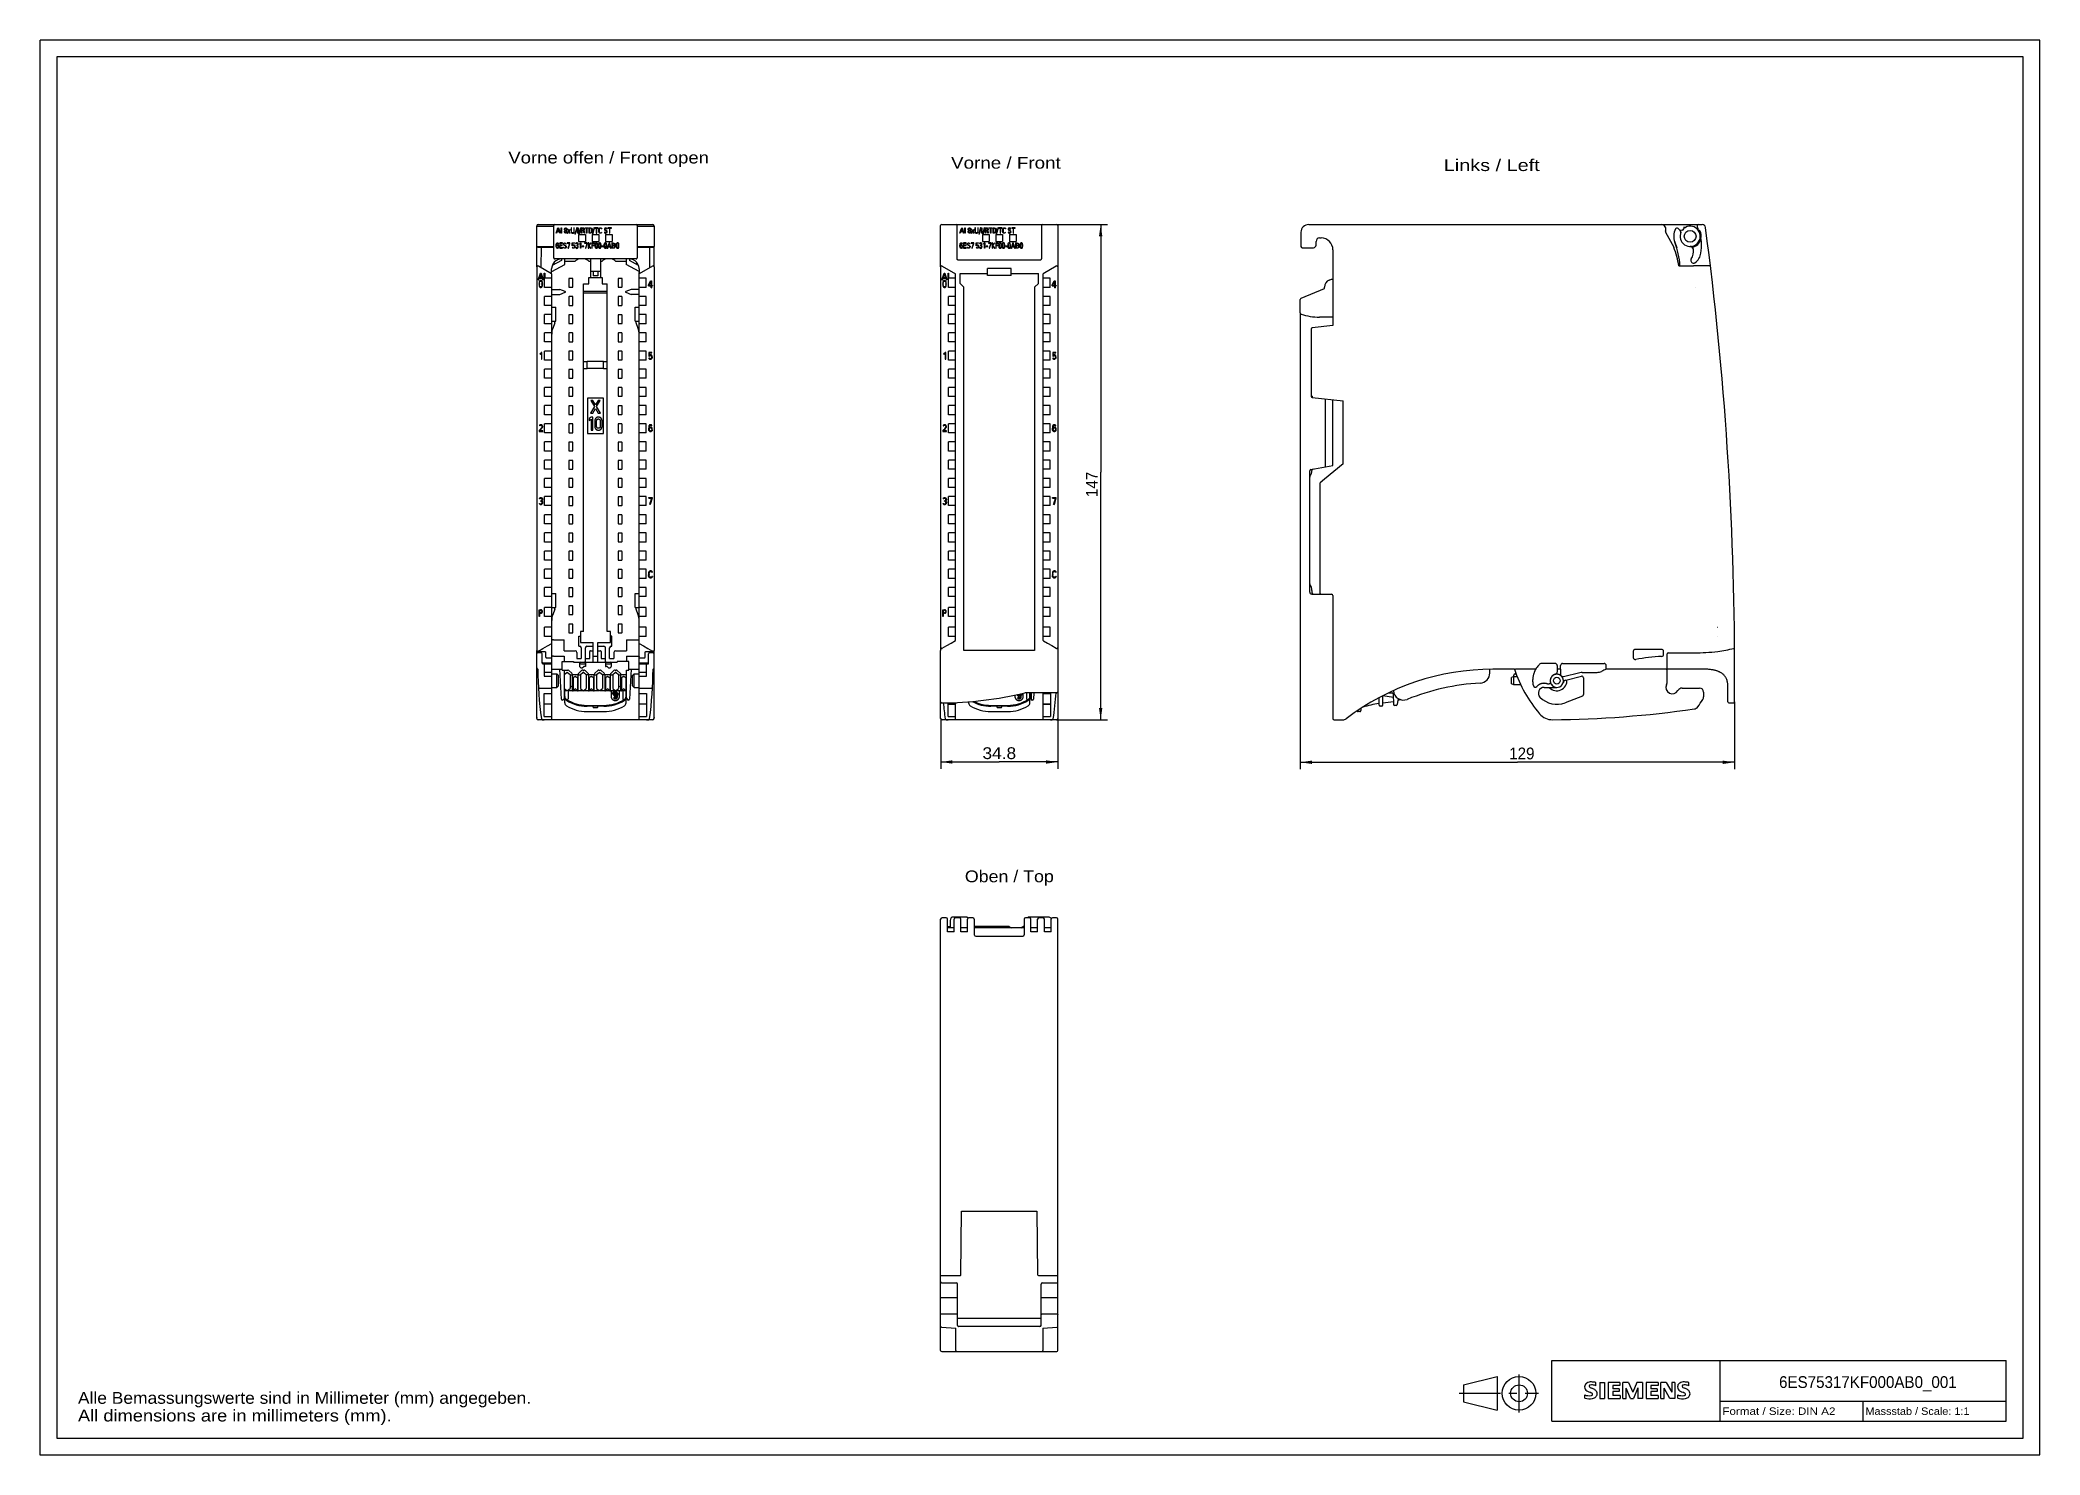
# Model space of a CAD drawing. Extents: x 0 to 594, y 0 to 420.
import ezdxf
from ezdxf.enums import TextEntityAlignment as Align

# ---------------------------------------------------------------- set-up
doc = ezdxf.new("R2010")
doc.units = 0
doc.header["$LTSCALE"] = 32.67
doc.linetypes.add('CENTER', pattern=[0.6, 0.375, -0.075, 0.075, -0.075])
for name, color, linetype in [('10000_FRONT', 7, 'CONTINUOUS'), ('10100_DIM_FRONT', 7, 'CONTINUOUS'), ('10300_FRONT_GERMAN_ENGLISH', 7, 'CONTINUOUS'), ('11000_LEFT', 7, 'CONTINUOUS'), ('11100_DIM_LEFT', 7, 'CONTINUOUS'), ('11300_LEFT_GERMAN_ENGLISH', 7, 'CONTINUOUS'), ('13000_TOP', 7, 'CONTINUOUS'), ('13300_TOP_GERMAN_ENGLISH', 7, 'CONTINUOUS'), ('20000_FRONT_O', 7, 'CONTINUOUS'), ('20300_FRONT_O_GERMAN_ENGLISH', 7, 'CONTINUOUS'), ('90000_FRAME', 7, 'CONTINUOUS'), ('91000_TIP', 7, 'CONTINUOUS')]:
    doc.layers.add(name, color=color, linetype=linetype)
doc.dimstyles.get("Standard").update_dxf_attribs({"dimtxt": 2.5, "dimasz": 2.5, "dimexe": 1.25, "dimexo": 0.625, "dimtad": 1, "dimcen": 2.5, "dimazin": 3, "dimtfac": 1, "dimtmove": 0, "dimatfit": 3})

msp = doc.modelspace()

# ---------------------------------------------------------------- texts
at = {"layer": '10300_FRONT_GERMAN_ENGLISH', "color": 7, "linetype": 'CONTINUOUS'}
msp.add_text('Vorne / Front', height=3.5, dxfattribs=at).set_placement((270.581, 381.817), (303.164, 381.817), align=Align.FIT)
at = {"layer": '11300_LEFT_GERMAN_ENGLISH', "color": 7, "linetype": 'CONTINUOUS'}
msp.add_text('Links / Left', height=3.5, dxfattribs=at).set_placement((416.924, 381.111), (445.424, 381.111), align=Align.FIT)
at = {"layer": '13300_TOP_GERMAN_ENGLISH', "color": 7, "linetype": 'CONTINUOUS'}
msp.add_text('Oben / Top', height=3.5, dxfattribs=at).set_placement((274.689, 170.007), (301.106, 170.007), align=Align.FIT)
at = {"layer": '20300_FRONT_O_GERMAN_ENGLISH', "color": 7, "linetype": 'CONTINUOUS'}
msp.add_text('Vorne offen / Front open', height=3.5, dxfattribs=at).set_placement((139.095, 383.358), (198.678, 383.358), align=Align.FIT)
at = {"layer": '90000_FRAME', "color": 7, "linetype": 'CONTINUOUS'}
for s, height, p, p2 in [('6ES75317KF000AB0_001', 3.5, (516.503, 19.892), (569.253, 19.892)), ('Format / Size: DIN A2', 2.2, (499.66, 11.9), (533.236, 11.9)), ('Massstab / Scale: 1:1', 2.2, (542.16, 11.9), (573.065, 11.9))]:
    msp.add_text(s, height=height, dxfattribs=at).set_placement(p, p2, align=Align.FIT)
at = {"layer": '91000_TIP', "color": 7, "linetype": 'CONTINUOUS'}
for s, p, p2 in [('Alle Bemassungswerte sind in Millimeter (mm) angegeben.', (11.276, 15.19), (145.859, 15.19)), ('All dimensions are in millimeters (mm).', (11.276, 9.94), (104.442, 9.94))]:
    msp.add_text(s, height=3.5, dxfattribs=at).set_placement(p, p2, align=Align.FIT)

# ---------------------------------------------------------------- blocks, each defined once
blk = doc.blocks.new('*D0')
at = {"layer": '10100_DIM_FRONT', "linetype": 'CONTINUOUS'}
for p, q in [((297, 365.24), (317.02, 365.24)), ((315.02, 365.24), (315.02, 291.74)), ((315.02, 218.24), (315.02, 291.74)), ((301.9, 218.24), (317.02, 218.24))]:
    blk.add_line(p, q, dxfattribs=at)
for points in [[(315.52, 361.74), (315.02, 365.24), (314.52, 361.74)], [(314.52, 221.74), (315.02, 218.24), (315.52, 221.74)]]:
    blk.add_solid(points, dxfattribs=at)
blk.add_text('147', height=3.5, rotation=90, dxfattribs=at).set_placement((314.14, 284.35), (314.14, 291.85), align=Align.FIT)
blk = doc.blocks.new('*D1')
at = {"layer": '10100_DIM_FRONT', "linetype": 'CONTINUOUS'}
for p, q in [((267.5, 218.64), (267.5, 203.7)), ((302.3, 218.64), (302.3, 203.7)), ((267.5, 205.7), (284.9, 205.7)), ((302.3, 205.7), (284.9, 205.7))]:
    blk.add_line(p, q, dxfattribs=at)
for points in [[(271, 206.2), (267.5, 205.7), (271, 205.2)], [(298.8, 205.2), (302.3, 205.7), (298.8, 206.2)]]:
    blk.add_solid(points, dxfattribs=at)
blk.add_text('34.8', height=3.5, dxfattribs=at).set_placement((279.91, 206.57), (289.91, 206.57), align=Align.FIT)
blk = doc.blocks.new('*D2')
at = {"layer": '11100_DIM_LEFT', "linetype": 'CONTINUOUS'}
for p, q in [((374.3, 339.01), (374.3, 203.61)), ((503.3, 223.54), (503.3, 203.61)), ((374.3, 205.61), (438.8, 205.61)), ((503.3, 205.61), (438.8, 205.61))]:
    blk.add_line(p, q, dxfattribs=at)
for points in [[(377.8, 206.11), (374.3, 205.61), (377.8, 205.11)], [(499.8, 205.11), (503.3, 205.61), (499.8, 206.11)]]:
    blk.add_solid(points, dxfattribs=at)
blk.add_text('129', height=3.5, dxfattribs=at).set_placement((436.36, 206.48), (443.86, 206.48), align=Align.FIT)

# ---------------------------------------------------------------- dimensions: what is measured, and where the dimension line sits
at = {"layer": '10100_DIM_FRONT', "linetype": 'CONTINUOUS'}
dim = msp.add_linear_dim(base=(315.015, 218.237), p1=(296.997, 365.237), p2=(301.897, 218.237), angle=270, dimstyle='Standard', dxfattribs=at)
dim.commit()
dim.dimension.update_dxf_attribs({"geometry": '*D0', "text_midpoint": (312.39, 288.099), "dimtype": 128})
dim = msp.add_linear_dim(base=(302.297, 205.698), p1=(267.497, 218.637), p2=(302.297, 218.637), dimstyle='Standard', dxfattribs=at)
dim.commit()
dim.dimension.update_dxf_attribs({"geometry": '*D1', "text_midpoint": (284.909, 208.323), "dimtype": 128})
at = {"layer": '11100_DIM_LEFT', "linetype": 'CONTINUOUS'}
dim = msp.add_linear_dim(base=(503.299, 205.608), p1=(374.299, 339.006), p2=(503.299, 223.537), dimstyle='Standard', dxfattribs=at)
dim.commit()
dim.dimension.update_dxf_attribs({"geometry": '*D2', "text_midpoint": (440.111, 208.233), "dimtype": 128})

# ---------------------------------------------------------------- linework, layer by layer
at = {"layer": '10000_FRONT', "linetype": 'CONTINUOUS'}
for p, q in [((267.497, 352.667), (267.497, 364.937)), ((267.797, 365.237), (301.997, 365.237)), ((272.397, 355.082), (272.397, 364.937)), ((297.397, 364.937), (297.397, 355.082)), ((302.297, 364.937), (302.297, 352.667)), ((279.895, 362.237), (281.9, 362.237)), ((279.897, 362.237), (279.898, 360.237)), ((279.898, 360.237), (281.897, 360.237)), ((281.9, 362.239), (281.897, 360.237)), ((281.9, 362.236), (281.897, 360.235)), ((283.895, 362.239), (283.897, 360.237)), ((283.895, 362.237), (285.9, 362.237)), ((283.895, 362.236), (283.897, 360.235)), ((283.897, 360.237), (285.897, 360.237)), ((285.9, 362.239), (285.897, 360.237)), ((285.9, 362.236), (285.897, 360.235)), ((287.895, 362.239), (287.897, 360.237)), ((287.895, 362.237), (289.899, 362.237)), ((287.895, 362.236), (287.897, 360.235)), ((287.897, 360.237), (289.897, 360.237)), ((289.899, 362.237), (289.897, 360.237)), ((289.899, 362.236), (289.897, 360.235)), ((267.497, 352.658), (267.497, 238.836)), ((267.947, 352.917), (271.897, 350.637)), ((271.897, 241.783), (271.897, 350.637)), ((272.397, 355.082), (272.397, 355.082)), ((272.405, 354.993), (272.397, 355.082)), ((272.435, 354.891), (272.405, 354.993)), ((272.485, 354.802), (272.435, 354.891)), ((272.555, 354.734), (272.485, 354.802)), ((272.638, 354.694), (272.555, 354.734)), ((272.697, 354.686), (272.638, 354.694)), ((297.097, 354.686), (272.697, 354.686)), ((273.247, 347.757), (273.247, 350.737)), ((273.247, 350.737), (281.397, 350.737)), ((281.397, 350.087), (281.397, 352.226)), ((288.397, 352.226), (281.397, 352.226)), ((288.397, 352.215), (281.397, 352.215)), ((288.397, 350.087), (288.397, 352.226)), ((288.397, 350.737), (296.547, 350.737)), ((296.547, 347.757), (296.547, 350.737)), ((297.166, 354.697), (297.097, 354.686)), ((297.248, 354.74), (297.166, 354.697)), ((297.315, 354.811), (297.248, 354.74)), ((297.364, 354.901), (297.315, 354.811)), ((297.391, 355.004), (297.364, 354.901)), ((297.397, 355.082), (297.391, 355.004)), ((301.847, 352.917), (297.897, 350.637)), ((297.897, 241.783), (297.897, 350.637)), ((302.297, 352.658), (302.297, 238.836)), ((268.135, 347.567), (268.135, 347.598)), ((268.277, 347.598), (268.277, 347.567)), ((269.02, 347.567), (269.02, 347.598)), ((269.159, 347.598), (269.159, 347.567)), ((269.786, 346.587), (269.786, 349.287)), ((271.897, 349.287), (269.786, 349.287)), ((271.897, 346.587), (269.786, 346.587)), ((274.397, 346.615), (273.247, 347.757)), ((274.397, 238.786), (274.397, 346.615)), ((288.397, 350.087), (281.397, 350.087)), ((296.547, 347.757), (295.397, 346.615)), ((295.397, 346.615), (295.397, 238.786)), ((300.008, 349.287), (297.897, 349.287)), ((300.008, 346.587), (297.897, 346.587)), ((300.008, 346.587), (300.008, 349.287)), ((269.786, 341.187), (269.786, 343.887)), ((271.897, 343.887), (269.786, 343.887)), ((271.897, 341.187), (269.786, 341.187)), ((300.008, 343.887), (297.897, 343.887)), ((300.008, 341.187), (297.897, 341.187)), ((300.008, 341.187), (300.008, 343.887)), ((269.786, 335.787), (269.786, 338.487)), ((271.897, 338.487), (269.786, 338.487)), ((271.897, 335.787), (269.786, 335.787)), ((269.786, 330.387), (269.786, 333.087)), ((271.897, 333.087), (269.786, 333.087)), ((300.008, 338.487), (297.897, 338.487)), ((300.008, 335.787), (297.897, 335.787)), ((300.008, 333.087), (297.897, 333.087)), ((300.008, 335.787), (300.008, 338.487)), ((300.008, 330.387), (300.008, 333.087)), ((271.897, 330.387), (269.786, 330.387)), ((269.786, 324.987), (269.786, 327.687)), ((271.897, 327.687), (269.786, 327.687)), ((300.008, 330.387), (297.897, 330.387)), ((300.008, 327.687), (297.897, 327.687)), ((300.008, 324.987), (300.008, 327.687)), ((271.897, 324.987), (269.786, 324.987)), ((269.786, 319.587), (269.786, 322.287)), ((271.897, 322.287), (269.786, 322.287)), ((300.008, 324.987), (297.897, 324.987)), ((300.008, 322.287), (297.897, 322.287)), ((300.008, 319.587), (300.008, 322.287)), ((271.897, 319.587), (269.786, 319.587)), ((269.786, 314.187), (269.786, 316.887)), ((271.897, 316.887), (269.786, 316.887)), ((300.008, 319.587), (297.897, 319.587)), ((300.008, 316.887), (297.897, 316.887)), ((300.008, 314.187), (300.008, 316.887)), ((271.897, 314.187), (269.786, 314.187)), ((269.786, 308.787), (269.786, 311.487)), ((271.897, 311.487), (269.786, 311.487)), ((300.008, 314.187), (297.897, 314.187)), ((300.008, 311.487), (297.897, 311.487)), ((300.008, 308.787), (300.008, 311.487)), ((271.897, 308.787), (269.786, 308.787)), ((269.786, 303.387), (269.786, 306.087)), ((271.897, 306.087), (269.786, 306.087)), ((271.897, 303.387), (269.786, 303.387)), ((300.008, 308.787), (297.897, 308.787)), ((300.008, 306.087), (297.897, 306.087)), ((300.008, 303.387), (297.897, 303.387)), ((300.008, 303.387), (300.008, 306.087)), ((269.786, 297.987), (269.786, 300.687)), ((271.897, 300.687), (269.786, 300.687)), ((271.897, 297.987), (269.786, 297.987)), ((300.008, 300.687), (297.897, 300.687)), ((300.008, 297.987), (297.897, 297.987)), ((300.008, 297.987), (300.008, 300.687)), ((269.786, 292.587), (269.786, 295.287)), ((271.897, 295.287), (269.786, 295.287)), ((271.897, 292.587), (269.786, 292.587)), ((300.008, 295.287), (297.897, 295.287)), ((300.008, 292.587), (297.897, 292.587)), ((300.008, 292.587), (300.008, 295.287)), ((269.786, 287.187), (269.786, 289.887)), ((271.897, 289.887), (269.786, 289.887)), ((271.897, 287.187), (269.786, 287.187)), ((300.008, 289.887), (297.897, 289.887)), ((300.008, 287.187), (297.897, 287.187)), ((300.008, 287.187), (300.008, 289.887)), ((269.786, 281.787), (269.786, 284.487)), ((271.897, 284.487), (269.786, 284.487)), ((271.897, 281.787), (269.786, 281.787)), ((300.008, 284.487), (297.897, 284.487)), ((300.008, 281.787), (297.897, 281.787)), ((300.008, 281.787), (300.008, 284.487)), ((269.786, 276.387), (269.786, 279.087)), ((271.897, 279.087), (269.786, 279.087)), ((271.897, 276.387), (269.786, 276.387)), ((269.786, 270.987), (269.786, 273.687)), ((271.897, 273.687), (269.786, 273.687)), ((300.008, 279.087), (297.897, 279.087)), ((300.008, 276.387), (297.897, 276.387)), ((300.008, 273.687), (297.897, 273.687)), ((300.008, 276.387), (300.008, 279.087)), ((300.008, 270.987), (300.008, 273.687)), ((271.897, 270.987), (269.786, 270.987)), ((269.786, 265.587), (269.786, 268.287)), ((271.897, 268.287), (269.786, 268.287)), ((300.008, 270.987), (297.897, 270.987)), ((300.008, 268.287), (297.897, 268.287)), ((300.008, 265.587), (300.008, 268.287)), ((271.897, 265.587), (269.786, 265.587)), ((269.786, 260.187), (269.786, 262.887)), ((271.897, 262.887), (269.786, 262.887)), ((300.008, 265.587), (297.897, 265.587)), ((300.008, 262.887), (297.897, 262.887)), ((300.008, 260.187), (300.008, 262.887)), ((271.897, 260.187), (269.786, 260.187)), ((269.786, 254.787), (269.786, 257.487)), ((271.897, 257.487), (269.786, 257.487)), ((300.008, 260.187), (297.897, 260.187)), ((300.008, 257.487), (297.897, 257.487)), ((300.008, 254.787), (300.008, 257.487)), ((268.134, 248.872), (268.134, 250.872)), ((268.134, 250.872), (268.595, 250.872)), ((268.276, 250.73), (268.276, 249.995)), ((268.595, 250.73), (268.276, 250.73)), ((268.276, 249.995), (268.595, 249.995)), ((268.276, 249.854), (268.276, 248.872)), ((268.595, 249.854), (268.276, 249.854)), ((271.897, 254.787), (269.786, 254.787)), ((269.786, 248.887), (269.786, 251.587)), ((271.897, 251.587), (269.786, 251.587)), ((300.008, 254.787), (297.897, 254.787)), ((300.008, 251.587), (297.897, 251.587)), ((300.008, 248.887), (300.008, 251.587)), ((268.276, 248.872), (268.134, 248.872)), ((271.897, 248.887), (269.786, 248.887)), ((269.786, 242.987), (269.786, 245.687)), ((271.897, 245.687), (269.786, 245.687)), ((300.008, 248.887), (297.897, 248.887)), ((300.008, 245.687), (297.897, 245.687)), ((300.008, 242.987), (300.008, 245.687)), ((267.497, 218.637), (267.497, 238.773)), ((271.897, 242.987), (269.786, 242.987)), ((295.397, 238.786), (274.397, 238.786)), ((300.008, 242.987), (297.897, 242.987)), ((297.897, 241.783), (298.088, 241.67)), ((302.297, 238.773), (302.297, 218.637)), ((290.56, 225.588), (290.776, 225.756)), ((290.776, 225.756), (291.112, 225.329)), ((291.309, 225.482), (290.993, 225.882)), ((291.288, 225.95), (291.573, 225.587)), ((291.77, 225.74), (291.556, 226.012)), ((291.573, 225.587), (291.77, 225.74)), ((292.047, 225.186), (292.047, 226.133)), ((301.997, 226.237), (292.533, 226.237)), ((292.997, 226.237), (292.997, 224.484)), ((293.997, 223.255), (293.997, 226.237)), ((294.147, 224.67), (294.147, 226.237)), ((294.494, 224.07), (294.494, 226.237)), ((295.126, 226.237), (295.028, 224.354)), ((297.897, 222.938), (297.897, 226.237)), ((297.897, 226.037), (300.097, 226.037)), ((300.097, 226.037), (300.097, 219.21)), ((269.697, 219.21), (269.697, 223.265)), ((269.697, 222.938), (271.897, 222.938)), ((269.697, 222.908), (271.897, 222.908)), ((269.697, 222.901), (271.897, 222.901)), ((271.897, 223.335), (271.897, 222.938)), ((271.897, 218.313), (271.897, 222.908)), ((275.797, 223.563), (275.797, 223.255)), ((287.397, 222.237), (282.397, 222.237)), ((282.397, 220.637), (287.397, 220.637)), ((282.398, 222.504), (287.397, 222.504)), ((284.147, 222.145), (284.147, 222.237)), ((284.447, 221.833), (285.347, 221.833)), ((285.647, 222.145), (285.647, 222.237)), ((289.547, 225.568), (289.547, 225.186)), ((290.158, 225.695), (290.748, 224.947)), ((290.483, 224.842), (290.286, 224.69)), ((290.945, 225.1), (290.56, 225.588)), ((290.748, 224.947), (290.945, 225.1)), ((294.147, 224.67), (294.494, 224.07)), ((294.728, 224.07), (294.494, 224.07)), ((297.897, 222.938), (300.097, 222.938)), ((297.897, 218.313), (297.897, 222.908)), ((297.897, 222.908), (300.097, 222.908)), ((301.897, 218.237), (267.897, 218.237)), ((268.836, 218.507), (268.836, 218.506)), ((269.133, 218.249), (269.697, 218.249)), ((269.133, 218.249), (269.697, 218.249)), ((269.697, 219.21), (271.897, 219.21)), ((269.697, 218.313), (269.697, 218.249)), ((269.697, 218.313), (271.897, 218.313)), ((269.697, 218.313), (271.897, 218.313)), ((297.897, 219.21), (300.097, 219.21)), ((297.897, 218.313), (300.097, 218.313)), ((297.897, 218.313), (300.097, 218.313)), ((300.097, 218.313), (300.097, 218.249)), ((300.097, 218.249), (300.662, 218.249)), ((300.097, 218.249), (300.662, 218.249))]:
    msp.add_line(p, q, dxfattribs=at)
at = {"layer": '10000_FRONT', "color": 7, "linetype": 'CONTINUOUS'}
for p, q in [((273.231, 362.678), (273.528, 363.554)), ((273.231, 362.678), (273.231, 362.665)), ((273.338, 362.643), (273.231, 362.678)), ((273.338, 362.63), (273.231, 362.665)), ((273.484, 363.072), (273.338, 362.643)), ((273.402, 362.819), (273.338, 362.63)), ((273.338, 362.643), (273.338, 362.63)), ((273.484, 363.059), (273.402, 362.819)), ((273.484, 363.072), (273.484, 363.059)), ((274.17, 363.072), (273.484, 363.072)), ((274.17, 363.059), (273.484, 363.059)), ((273.59, 363.386), (273.522, 363.184)), ((273.522, 363.184), (274.132, 363.184)), ((273.658, 363.575), (273.526, 363.184)), ((273.528, 363.554), (273.761, 364.243)), ((273.658, 363.588), (273.59, 363.386)), ((273.727, 363.79), (273.658, 363.588)), ((273.727, 363.777), (273.658, 363.575)), ((273.832, 364.102), (273.727, 363.79)), ((273.832, 364.089), (273.727, 363.777)), ((273.761, 364.243), (273.903, 364.243)), ((273.832, 364.102), (273.832, 364.089)), ((273.898, 363.9), (273.832, 364.102)), ((273.898, 363.887), (273.832, 364.089)), ((273.964, 363.698), (273.898, 363.9)), ((273.964, 363.685), (273.898, 363.887)), ((273.903, 364.243), (274.421, 362.678)), ((274.03, 363.496), (273.964, 363.698)), ((274.03, 363.483), (273.964, 363.685)), ((274.132, 363.184), (274.03, 363.496)), ((274.128, 363.184), (274.03, 363.483)), ((274.17, 363.072), (274.17, 363.059)), ((274.231, 362.882), (274.17, 363.072)), ((274.231, 362.87), (274.17, 363.059)), ((274.312, 362.643), (274.231, 362.882)), ((274.312, 362.63), (274.231, 362.87)), ((274.421, 362.678), (274.312, 362.643)), ((274.421, 362.665), (274.312, 362.63)), ((274.312, 362.643), (274.312, 362.63)), ((274.421, 362.678), (274.421, 362.665)), ((274.687, 362.641), (274.687, 364.236)), ((274.687, 364.236), (274.798, 364.236)), ((274.798, 362.654), (274.687, 362.654)), ((274.798, 362.641), (274.687, 362.641)), ((274.798, 364.236), (274.798, 362.641)), ((275.659, 363.082), (275.659, 363.069)), ((275.664, 362.991), (275.698, 363.284)), ((275.787, 362.726), (275.664, 362.991)), ((275.672, 363.856), (275.672, 363.844)), ((276.069, 362.626), (275.676, 362.952)), ((275.678, 363.94), (275.808, 364.175)), ((275.712, 363.672), (275.678, 363.94)), ((275.712, 363.659), (275.688, 363.844)), ((275.698, 363.284), (275.91, 363.486)), ((275.91, 363.486), (275.712, 363.672)), ((275.9, 363.482), (275.712, 363.659)), ((275.854, 363.315), (275.773, 363.084)), ((275.854, 363.302), (275.773, 363.07)), ((275.773, 363.084), (275.847, 362.85)), ((275.855, 364.068), (275.786, 363.856)), ((275.786, 363.856), (275.868, 363.65)), ((276.069, 362.638), (275.787, 362.726)), ((276.067, 364.127), (275.805, 363.901)), ((275.808, 364.175), (276.069, 364.252)), ((275.847, 362.85), (276.07, 362.751)), ((275.945, 363.377), (275.854, 363.315)), ((275.945, 363.364), (275.854, 363.302)), ((276.067, 364.139), (275.855, 364.068)), ((275.868, 363.65), (275.976, 363.58)), ((276.002, 363.401), (275.945, 363.377)), ((276.002, 363.388), (275.945, 363.364)), ((275.976, 363.58), (276.028, 363.559)), ((276.035, 363.414), (276.002, 363.401)), ((276.035, 363.401), (276.002, 363.388)), ((276.028, 363.559), (276.07, 363.545)), ((276.077, 363.423), (276.035, 363.414)), ((276.077, 363.41), (276.035, 363.401)), ((276.28, 364.068), (276.067, 364.139)), ((276.28, 364.055), (276.067, 364.127)), ((276.069, 364.252), (276.331, 364.176)), ((276.351, 362.724), (276.069, 362.638)), ((276.351, 362.711), (276.069, 362.626)), ((276.07, 363.545), (276.138, 363.566)), ((276.07, 362.751), (276.302, 362.833)), ((276.124, 363.407), (276.077, 363.423)), ((276.124, 363.395), (276.077, 363.41)), ((276.181, 363.383), (276.124, 363.407)), ((276.181, 363.371), (276.124, 363.395)), ((276.138, 363.566), (276.19, 363.588)), ((276.295, 363.303), (276.181, 363.383)), ((276.295, 363.29), (276.181, 363.371)), ((276.19, 363.588), (276.269, 363.651)), ((276.426, 363.673), (276.231, 363.483)), ((276.231, 363.483), (276.442, 363.28)), ((276.426, 363.661), (276.24, 363.48)), ((276.269, 363.651), (276.356, 363.857)), ((276.356, 363.857), (276.28, 364.068)), ((276.331, 363.913), (276.28, 364.055)), ((276.369, 363.07), (276.295, 363.303)), ((276.343, 363.138), (276.295, 363.29)), ((276.302, 362.833), (276.369, 363.07)), ((276.331, 364.176), (276.462, 363.941)), ((276.477, 362.987), (276.351, 362.724)), ((276.465, 362.949), (276.351, 362.711)), ((276.462, 363.941), (276.426, 363.673)), ((276.445, 363.804), (276.426, 363.661)), ((276.442, 363.28), (276.477, 362.987)), ((276.451, 363.844), (276.45, 363.838)), ((276.469, 363.843), (276.469, 363.856)), ((276.482, 363.067), (276.482, 363.08)), ((276.968, 363.226), (276.635, 362.702)), ((276.635, 362.702), (276.635, 362.689)), ((276.635, 362.702), (276.731, 362.643)), ((276.635, 362.689), (276.731, 362.63)), ((276.757, 363.772), (276.662, 363.712)), ((276.662, 363.712), (276.662, 363.7)), ((276.662, 363.712), (276.968, 363.226)), ((276.662, 363.7), (276.964, 363.22)), ((276.731, 362.643), (277.032, 363.12)), ((276.731, 362.63), (277.032, 363.108)), ((276.731, 362.643), (276.731, 362.63)), ((277.035, 363.329), (276.757, 363.772)), ((277.032, 363.12), (277.032, 363.108)), ((277.032, 363.12), (277.334, 362.638)), ((277.032, 363.108), (277.334, 362.626)), ((277.314, 363.767), (277.035, 363.329)), ((277.099, 363.226), (277.407, 363.708)), ((277.43, 362.695), (277.099, 363.226)), ((277.103, 363.22), (277.407, 363.695)), ((277.407, 363.708), (277.314, 363.767)), ((277.334, 362.638), (277.43, 362.695)), ((277.334, 362.626), (277.43, 362.683)), ((277.334, 362.638), (277.334, 362.626)), ((277.407, 363.708), (277.407, 363.695)), ((277.43, 362.695), (277.43, 362.683)), ((277.69, 363.199), (277.69, 363.186)), ((277.692, 364.243), (277.691, 363.314)), ((277.691, 363.618), (277.691, 363.606)), ((277.691, 363.314), (277.694, 363.082)), ((277.805, 364.243), (277.692, 364.243)), ((277.694, 363.082), (277.761, 362.86)), ((277.698, 363.057), (277.761, 362.847)), ((277.761, 362.86), (277.931, 362.701)), ((277.761, 362.847), (277.931, 362.688)), ((277.804, 363.192), (277.805, 363.402)), ((277.827, 362.983), (277.804, 363.192)), ((277.805, 363.402), (277.805, 364.243)), ((277.954, 362.817), (277.827, 362.983)), ((277.931, 362.701), (278.158, 362.645)), ((277.931, 362.688), (278.158, 362.632)), ((278.157, 362.757), (277.954, 362.817)), ((278.359, 362.817), (278.157, 362.757)), ((278.158, 362.645), (278.384, 362.701)), ((278.158, 362.632), (278.384, 362.688)), ((278.486, 362.983), (278.359, 362.817)), ((278.384, 362.688), (278.602, 363.011)), ((278.384, 362.701), (278.552, 362.861)), ((278.508, 363.192), (278.486, 362.983)), ((278.508, 364.243), (278.508, 363.402)), ((278.621, 364.243), (278.508, 364.243)), ((278.508, 363.558), (278.508, 363.545)), ((278.508, 363.402), (278.508, 363.192)), ((278.552, 362.861), (278.619, 363.081)), ((278.619, 363.081), (278.622, 363.314)), ((278.622, 363.314), (278.621, 364.243)), ((279.034, 363.276), (278.797, 362.458)), ((278.797, 362.458), (278.797, 362.445)), ((278.797, 362.458), (278.858, 362.44)), ((278.797, 362.445), (278.905, 362.414)), ((278.858, 362.44), (278.905, 362.427)), ((278.905, 362.427), (279.207, 363.468)), ((278.905, 362.414), (279.207, 363.456)), ((278.905, 362.427), (278.905, 362.414)), ((279.336, 364.318), (279.034, 363.276)), ((279.207, 363.468), (279.445, 364.287)), ((279.207, 363.456), (279.445, 364.274)), ((279.445, 364.287), (279.336, 364.318)), ((279.445, 364.287), (279.445, 364.274)), ((279.616, 362.641), (279.616, 364.236)), ((279.616, 364.236), (279.726, 364.236)), ((279.726, 362.654), (279.616, 362.654)), ((279.726, 362.641), (279.616, 362.641)), ((279.726, 364.236), (279.726, 362.641)), ((279.975, 362.458), (280.277, 363.499)), ((279.975, 362.458), (279.975, 362.445)), ((280.084, 362.427), (279.975, 362.458)), ((280.084, 362.414), (279.975, 362.445)), ((280.623, 364.287), (280.084, 362.427)), ((280.321, 363.233), (280.084, 362.414)), ((280.084, 362.427), (280.084, 362.414)), ((280.277, 363.499), (280.514, 364.318)), ((280.623, 364.274), (280.321, 363.233)), ((280.514, 364.318), (280.623, 364.287)), ((280.623, 364.287), (280.623, 364.274)), ((280.765, 362.641), (280.765, 364.241)), ((280.765, 364.241), (281.041, 364.241)), ((280.878, 362.654), (280.765, 362.654)), ((280.878, 362.641), (280.765, 362.641)), ((281.067, 364.129), (280.878, 364.128)), ((280.878, 364.128), (280.878, 363.547)), ((281.067, 364.116), (280.878, 364.116)), ((280.878, 363.547), (281.067, 363.547)), ((280.878, 363.435), (280.878, 362.641)), ((281.193, 363.433), (280.878, 363.435)), ((281.193, 363.42), (280.878, 363.422)), ((281.041, 364.241), (281.313, 364.212)), ((281.255, 364.111), (281.067, 364.129)), ((281.255, 364.099), (281.067, 364.116)), ((281.067, 363.547), (281.255, 363.559)), ((281.341, 363.381), (281.193, 363.433)), ((281.341, 363.368), (281.193, 363.42)), ((281.411, 364.008), (281.255, 364.111)), ((281.411, 363.995), (281.255, 364.099)), ((281.255, 363.559), (281.414, 363.657)), ((281.313, 364.212), (281.526, 364.043)), ((281.437, 363.258), (281.341, 363.381)), ((281.437, 363.246), (281.341, 363.368)), ((281.518, 363.608), (281.38, 363.49)), ((281.38, 363.49), (281.537, 363.304)), ((281.582, 363.765), (281.388, 363.485)), ((281.473, 363.833), (281.411, 364.008)), ((281.46, 363.855), (281.411, 363.995)), ((281.414, 363.657), (281.473, 363.833)), ((281.474, 362.95), (281.437, 363.258)), ((281.448, 363.155), (281.437, 363.246)), ((281.471, 363.825), (281.469, 363.83)), ((281.472, 362.863), (281.472, 362.85)), ((281.515, 362.643), (281.474, 362.95)), ((281.515, 362.63), (281.485, 362.852)), ((281.619, 362.682), (281.515, 362.643)), ((281.619, 362.67), (281.515, 362.63)), ((281.515, 362.643), (281.515, 362.63)), ((281.582, 363.778), (281.518, 363.608)), ((281.526, 364.043), (281.582, 363.778)), ((281.537, 363.304), (281.583, 363.064)), ((281.58, 363.775), (281.582, 363.765)), ((281.583, 363.064), (281.619, 362.682)), ((281.584, 362.991), (281.584, 363.004)), ((281.586, 363.819), (281.586, 363.832)), ((281.598, 362.894), (281.599, 362.887)), ((281.619, 362.682), (281.619, 362.67)), ((281.797, 364.113), (281.797, 364.238)), ((281.797, 364.238), (282.842, 364.238)), ((282.254, 364.126), (281.797, 364.126)), ((282.254, 364.113), (281.797, 364.113)), ((282.254, 362.641), (282.254, 364.126)), ((282.367, 362.654), (282.254, 362.654)), ((282.367, 362.641), (282.254, 362.641)), ((282.367, 364.126), (282.367, 362.641)), ((282.842, 364.126), (282.367, 364.126)), ((282.842, 364.113), (282.367, 364.113)), ((282.842, 364.238), (282.842, 364.113)), ((283.068, 362.652), (283.068, 364.245)), ((283.068, 364.245), (283.433, 364.244)), ((283.432, 362.66), (283.068, 362.665)), ((283.432, 362.647), (283.068, 362.652)), ((283.182, 364.133), (283.182, 362.768)), ((283.474, 364.127), (283.182, 364.133)), ((283.474, 364.114), (283.182, 364.12)), ((283.182, 362.768), (283.473, 362.778)), ((283.772, 362.777), (283.432, 362.66)), ((283.772, 362.764), (283.432, 362.647)), ((283.433, 364.244), (283.771, 364.121)), ((283.473, 362.778), (283.732, 362.897)), ((283.731, 364.003), (283.474, 364.127)), ((283.731, 363.99), (283.474, 364.114)), ((283.847, 363.739), (283.731, 364.003)), ((283.847, 363.726), (283.731, 363.99)), ((283.732, 362.897), (283.847, 363.162)), ((283.771, 364.121), (283.946, 363.809)), ((283.943, 363.091), (283.772, 362.777)), ((283.943, 363.078), (283.772, 362.764)), ((283.872, 363.45), (283.847, 363.739)), ((283.85, 363.694), (283.847, 363.726)), ((283.847, 363.162), (283.872, 363.45)), ((283.983, 363.449), (283.943, 363.091)), ((283.957, 363.208), (283.943, 363.078)), ((283.946, 363.809), (283.983, 363.449)), ((283.983, 363.424), (283.983, 363.436)), ((284.535, 364.318), (283.996, 362.458)), ((283.996, 362.458), (283.996, 362.445)), ((283.996, 362.458), (284.105, 362.427)), ((283.996, 362.445), (284.105, 362.414)), ((284.105, 362.427), (284.644, 364.287)), ((284.105, 362.414), (284.644, 364.274)), ((284.105, 362.427), (284.105, 362.414)), ((284.644, 364.287), (284.535, 364.318)), ((284.644, 364.287), (284.644, 364.274)), ((284.704, 364.238), (284.704, 364.113)), ((285.749, 364.238), (284.704, 364.238)), ((284.704, 364.126), (285.161, 364.126)), ((284.704, 364.113), (285.161, 364.113)), ((285.161, 364.126), (285.161, 362.641)), ((285.161, 362.654), (285.274, 362.654)), ((285.161, 362.641), (285.274, 362.641)), ((285.274, 362.641), (285.274, 364.126)), ((285.274, 364.126), (285.749, 364.126)), ((285.274, 364.113), (285.749, 364.113)), ((285.749, 364.113), (285.749, 364.238)), ((285.897, 363.304), (285.897, 363.291)), ((285.898, 363.457), (285.901, 363.761)), ((285.898, 363.604), (285.898, 363.591)), ((285.901, 363.153), (285.898, 363.457)), ((285.901, 363.761), (285.977, 364.055)), ((285.968, 362.856), (285.901, 363.153)), ((286.196, 362.65), (285.927, 363.025)), ((286.196, 362.663), (285.968, 362.856)), ((285.977, 364.055), (286.22, 364.229)), ((286.012, 363.696), (286.011, 363.451)), ((286.011, 363.451), (286.012, 363.205)), ((286.045, 363.94), (286.012, 363.696)), ((286.012, 363.205), (286.048, 362.962)), ((286.21, 364.101), (286.029, 363.813)), ((286.21, 364.113), (286.045, 363.94)), ((286.048, 362.962), (286.2, 362.777)), ((286.503, 362.652), (286.196, 362.663)), ((286.503, 362.639), (286.196, 362.65)), ((286.2, 362.777), (286.447, 362.756)), ((286.456, 364.135), (286.21, 364.113)), ((286.456, 364.122), (286.21, 364.101)), ((286.22, 364.229), (286.526, 364.238)), ((286.447, 362.756), (286.601, 362.808)), ((286.611, 364.079), (286.456, 364.135)), ((286.611, 364.067), (286.456, 364.122)), ((286.688, 362.737), (286.503, 362.652)), ((286.688, 362.724), (286.503, 362.639)), ((286.526, 364.238), (286.707, 364.145)), ((286.601, 362.808), (286.695, 362.942)), ((286.692, 363.939), (286.611, 364.079)), ((286.692, 363.926), (286.611, 364.067)), ((286.799, 362.905), (286.688, 362.737)), ((286.799, 362.892), (286.688, 362.724)), ((286.801, 363.966), (286.692, 363.939)), ((286.801, 363.953), (286.692, 363.926)), ((286.692, 363.939), (286.692, 363.926)), ((286.695, 362.942), (286.799, 362.905)), ((286.707, 364.145), (286.801, 363.966)), ((286.799, 362.905), (286.799, 362.892)), ((286.801, 363.966), (286.801, 363.953)), ((287.649, 362.977), (287.54, 362.946)), ((287.54, 362.946), (287.54, 362.934)), ((287.54, 362.946), (287.712, 362.7)), ((287.54, 362.934), (287.712, 362.688)), ((287.547, 363.83), (287.547, 363.817)), ((287.566, 363.965), (287.548, 363.795)), ((287.548, 363.795), (287.615, 363.639)), ((287.551, 363.814), (287.551, 363.806)), ((287.553, 363.771), (287.615, 363.626)), ((287.688, 364.156), (287.566, 363.965)), ((287.615, 363.639), (287.902, 363.45)), ((287.615, 363.626), (287.902, 363.438)), ((287.757, 362.806), (287.649, 362.977)), ((287.665, 363.901), (287.765, 364.074)), ((287.665, 363.888), (287.765, 364.061)), ((287.684, 363.733), (287.665, 363.901)), ((287.666, 363.882), (287.665, 363.888)), ((287.672, 363.828), (287.671, 363.837)), ((287.814, 363.621), (287.684, 363.733)), ((287.897, 364.246), (287.688, 364.156)), ((287.712, 362.7), (288.01, 362.645)), ((287.712, 362.688), (288.01, 362.632)), ((287.952, 362.753), (287.757, 362.806)), ((287.765, 364.074), (287.956, 364.14)), ((287.765, 364.061), (287.956, 364.127)), ((288.121, 363.462), (287.814, 363.621)), ((288.194, 364.197), (287.897, 364.246)), ((287.902, 363.45), (288.204, 363.284)), ((287.902, 363.438), (288.291, 363.13)), ((288.145, 362.813), (287.952, 362.753)), ((287.956, 364.14), (288.149, 364.089)), ((287.956, 364.127), (288.149, 364.076)), ((288.01, 362.645), (288.221, 362.731)), ((288.01, 362.632), (288.221, 362.719)), ((288.269, 363.374), (288.121, 363.462)), ((288.269, 362.972), (288.145, 362.813)), ((288.149, 364.089), (288.257, 363.919)), ((288.149, 364.076), (288.257, 363.907)), ((288.366, 363.95), (288.194, 364.197)), ((288.204, 363.284), (288.292, 363.141)), ((288.221, 362.731), (288.364, 362.909)), ((288.221, 362.719), (288.364, 362.896)), ((288.257, 363.919), (288.366, 363.95)), ((288.257, 363.907), (288.366, 363.937)), ((288.257, 363.919), (288.257, 363.907)), ((288.38, 363.243), (288.269, 363.374)), ((288.292, 363.141), (288.269, 362.972)), ((288.364, 362.896), (288.402, 363.093)), ((288.364, 362.909), (288.407, 363.075)), ((288.366, 363.95), (288.366, 363.937)), ((288.407, 363.075), (288.38, 363.243)), ((288.408, 363.092), (288.408, 363.105)), ((288.592, 364.238), (288.592, 364.113)), ((289.637, 364.238), (288.592, 364.238)), ((288.592, 364.126), (289.049, 364.126)), ((288.592, 364.113), (289.049, 364.113)), ((289.049, 364.126), (289.049, 362.641)), ((289.049, 362.654), (289.162, 362.654)), ((289.049, 362.641), (289.162, 362.641)), ((289.162, 362.641), (289.162, 364.126)), ((289.162, 364.126), (289.637, 364.126)), ((289.162, 364.113), (289.637, 364.113)), ((289.637, 364.113), (289.637, 364.238)), ((273.231, 358.992), (273.231, 358.98)), ((273.232, 358.896), (273.246, 359.358)), ((273.293, 358.439), (273.232, 358.896)), ((273.234, 358.973), (273.234, 358.977)), ((273.246, 359.358), (273.303, 359.582)), ((273.428, 358.238), (273.274, 358.57)), ((273.428, 358.25), (273.293, 358.439)), ((273.303, 359.582), (273.461, 359.751)), ((273.37, 359.416), (273.344, 358.978)), ((273.344, 358.978), (273.54, 359.167)), ((273.461, 359.601), (273.346, 358.988)), ((273.461, 359.614), (273.37, 359.416)), ((273.472, 358.972), (273.372, 358.717)), ((273.372, 358.717), (273.426, 358.449)), ((273.472, 358.959), (273.378, 358.673)), ((273.426, 358.449), (273.646, 358.291)), ((273.647, 358.177), (273.428, 358.25)), ((273.647, 358.164), (273.428, 358.238)), ((273.461, 359.751), (273.769, 359.775)), ((273.666, 359.68), (273.461, 359.614)), ((273.666, 359.667), (273.461, 359.601)), ((273.715, 359.088), (273.472, 358.972)), ((273.715, 359.075), (273.472, 358.959)), ((273.54, 359.167), (273.812, 359.189)), ((273.646, 358.291), (273.785, 358.31)), ((273.851, 358.213), (273.647, 358.177)), ((273.851, 358.2), (273.647, 358.164)), ((273.807, 359.641), (273.666, 359.68)), ((273.807, 359.628), (273.666, 359.667)), ((273.853, 359.048), (273.715, 359.088)), ((273.853, 359.035), (273.715, 359.075)), ((273.769, 359.775), (274.008, 359.588)), ((273.785, 358.31), (273.891, 358.397)), ((273.906, 359.535), (273.807, 359.641)), ((273.906, 359.522), (273.807, 359.628)), ((273.812, 359.189), (274.019, 359.017)), ((274.004, 358.349), (273.851, 358.213)), ((274.004, 358.337), (273.851, 358.2)), ((273.932, 358.938), (273.853, 359.048)), ((273.932, 358.925), (273.853, 359.035)), ((273.891, 358.397), (273.964, 358.664)), ((274.008, 359.588), (273.906, 359.535)), ((274.008, 359.575), (273.906, 359.522)), ((273.906, 359.535), (273.906, 359.522)), ((273.964, 358.664), (273.932, 358.938)), ((273.943, 358.835), (273.932, 358.925)), ((274.068, 358.545), (274.004, 358.349)), ((274.068, 358.532), (274.004, 358.337)), ((274.008, 359.588), (274.008, 359.575)), ((274.019, 359.017), (274.078, 358.75)), ((274.078, 358.75), (274.068, 358.545)), ((274.068, 358.539), (274.068, 358.532)), ((274.075, 358.684), (274.075, 358.681)), ((274.079, 358.69), (274.079, 358.702)), ((274.285, 359.777), (274.285, 358.182)), ((275.082, 359.777), (274.285, 359.777)), ((274.285, 358.194), (275.082, 358.194)), ((274.285, 358.182), (275.082, 358.182)), ((274.396, 359.084), (274.396, 359.665)), ((274.396, 359.665), (275.082, 359.665)), ((274.396, 359.652), (275.082, 359.652)), ((275.04, 359.084), (274.396, 359.084)), ((274.396, 358.305), (274.396, 358.974)), ((274.396, 358.974), (275.04, 358.974)), ((274.396, 358.961), (275.04, 358.961)), ((275.082, 358.305), (274.396, 358.305)), ((275.04, 358.961), (275.04, 359.084)), ((275.082, 359.652), (275.082, 359.777)), ((275.082, 358.182), (275.082, 358.305)), ((275.379, 358.483), (275.488, 358.514)), ((275.379, 358.483), (275.379, 358.47)), ((275.552, 358.237), (275.379, 358.483)), ((275.552, 358.224), (275.379, 358.47)), ((275.386, 359.366), (275.386, 359.354)), ((275.387, 359.331), (275.405, 359.501)), ((275.454, 359.175), (275.387, 359.331)), ((275.741, 358.974), (275.4, 359.288)), ((275.405, 359.501), (275.527, 359.692)), ((275.741, 358.987), (275.454, 359.175)), ((275.488, 358.514), (275.596, 358.343)), ((275.604, 359.61), (275.504, 359.437)), ((275.504, 359.437), (275.523, 359.269)), ((275.604, 359.598), (275.505, 359.42)), ((275.523, 359.269), (275.653, 359.158)), ((275.527, 359.692), (275.736, 359.783)), ((275.849, 358.181), (275.552, 358.237)), ((275.849, 358.169), (275.552, 358.224)), ((275.596, 358.343), (275.791, 358.289)), ((275.795, 359.676), (275.604, 359.61)), ((275.795, 359.663), (275.604, 359.598)), ((275.653, 359.158), (275.96, 358.999)), ((275.736, 359.783), (276.033, 359.734)), ((276.043, 358.82), (275.741, 358.987)), ((276.043, 358.808), (275.741, 358.974)), ((275.791, 358.289), (275.984, 358.35)), ((275.988, 359.626), (275.795, 359.676)), ((275.988, 359.613), (275.795, 359.663)), ((276.061, 358.268), (275.849, 358.181)), ((276.061, 358.255), (275.849, 358.169)), ((275.96, 358.999), (276.219, 358.779)), ((275.984, 358.35), (276.108, 358.509)), ((276.096, 359.456), (275.988, 359.626)), ((276.096, 359.443), (275.988, 359.613)), ((276.033, 359.734), (276.205, 359.487)), ((276.131, 358.677), (276.043, 358.82)), ((276.13, 358.666), (276.043, 358.808)), ((276.203, 358.445), (276.061, 358.268)), ((276.203, 358.432), (276.061, 358.255)), ((276.205, 359.487), (276.096, 359.456)), ((276.205, 359.474), (276.096, 359.443)), ((276.096, 359.456), (276.096, 359.443)), ((276.108, 358.509), (276.131, 358.677)), ((276.246, 358.611), (276.203, 358.445)), ((276.243, 358.589), (276.203, 358.432)), ((276.205, 359.487), (276.205, 359.474)), ((276.219, 358.779), (276.246, 358.611)), ((276.247, 358.629), (276.247, 358.641)), ((276.511, 359.779), (276.511, 359.654)), ((277.31, 359.779), (276.511, 359.779)), ((276.511, 359.667), (277.199, 359.667)), ((276.511, 359.654), (277.199, 359.654)), ((276.847, 358.531), (276.748, 358.219)), ((276.748, 358.219), (276.748, 358.206)), ((276.748, 358.219), (276.855, 358.183)), ((276.748, 358.206), (276.855, 358.171)), ((276.946, 358.843), (276.847, 358.531)), ((276.855, 358.183), (277.31, 359.619)), ((276.855, 358.171), (277.31, 359.606)), ((276.855, 358.183), (276.855, 358.171)), ((277.045, 359.155), (276.946, 358.843)), ((277.199, 359.636), (277.045, 359.155)), ((277.199, 359.667), (277.199, 359.636)), ((277.31, 359.606), (277.31, 359.779)), ((278.016, 358.893), (278.016, 359.777)), ((278.016, 359.777), (278.754, 359.777)), ((278.184, 358.905), (278.016, 358.905)), ((278.184, 358.893), (278.016, 358.893)), ((278.02, 358.384), (278.122, 358.43)), ((278.02, 358.384), (278.02, 358.371)), ((278.22, 358.2), (278.02, 358.384)), ((278.22, 358.187), (278.02, 358.371)), ((278.122, 358.43), (278.236, 358.315)), ((278.126, 359.667), (278.126, 359.082)), ((278.754, 359.667), (278.126, 359.667)), ((278.754, 359.654), (278.126, 359.654)), ((278.126, 359.082), (278.36, 359.223)), ((278.214, 359.01), (278.184, 358.905)), ((278.184, 358.905), (278.184, 358.893)), ((278.187, 358.903), (278.184, 358.893)), ((278.294, 359.071), (278.194, 358.929)), ((278.294, 359.084), (278.214, 359.01)), ((278.497, 358.197), (278.22, 358.2)), ((278.497, 358.185), (278.22, 358.187)), ((278.236, 358.315), (278.399, 358.293)), ((278.511, 359.104), (278.294, 359.084)), ((278.511, 359.091), (278.294, 359.071)), ((278.36, 359.223), (278.626, 359.164)), ((278.399, 358.293), (278.599, 358.423)), ((278.704, 358.376), (278.497, 358.197)), ((278.704, 358.364), (278.497, 358.185)), ((278.598, 359.019), (278.511, 359.104)), ((278.598, 359.006), (278.511, 359.091)), ((278.644, 358.902), (278.598, 359.019)), ((278.644, 358.889), (278.598, 359.006)), ((278.599, 358.423), (278.665, 358.658)), ((278.626, 359.164), (278.761, 358.888)), ((278.665, 358.658), (278.644, 358.902)), ((278.649, 358.83), (278.644, 358.889)), ((278.775, 358.643), (278.704, 358.376)), ((278.764, 358.588), (278.704, 358.364)), ((278.754, 359.777), (278.754, 359.654)), ((278.761, 358.888), (278.775, 358.643)), ((278.777, 358.687), (278.777, 358.7)), ((279.137, 359.734), (279.01, 359.592)), ((279.01, 359.592), (279.01, 359.58)), ((279.01, 359.592), (279.112, 359.542)), ((279.01, 359.58), (279.112, 359.529)), ((279.112, 358.426), (279.01, 358.379)), ((279.01, 358.379), (279.01, 358.367)), ((279.01, 358.379), (279.137, 358.228)), ((279.01, 358.367), (279.137, 358.215)), ((279.112, 359.542), (279.22, 359.652)), ((279.112, 359.529), (279.22, 359.639)), ((279.112, 359.542), (279.112, 359.529)), ((279.224, 358.31), (279.112, 358.426)), ((279.321, 359.789), (279.137, 359.734)), ((279.137, 358.228), (279.33, 358.179)), ((279.137, 358.215), (279.33, 358.167)), ((279.22, 359.652), (279.375, 359.68)), ((279.22, 359.639), (279.375, 359.668)), ((279.388, 358.293), (279.224, 358.31)), ((279.513, 359.769), (279.321, 359.789)), ((279.33, 358.179), (279.617, 358.26)), ((279.33, 358.167), (279.617, 358.247)), ((279.567, 359.154), (279.349, 359.064)), ((279.349, 359.064), (279.356, 358.954)), ((279.349, 359.064), (279.349, 359.051)), ((279.349, 359.051), (279.356, 358.941)), ((279.356, 358.954), (279.356, 358.941)), ((279.356, 358.954), (279.583, 358.862)), ((279.356, 358.941), (279.583, 358.85)), ((279.375, 359.68), (279.586, 359.587)), ((279.375, 359.668), (279.652, 359.353)), ((279.6, 358.404), (279.388, 358.293)), ((279.671, 359.663), (279.513, 359.769)), ((279.54, 359.013), (279.696, 359.124)), ((279.756, 358.813), (279.54, 359.013)), ((279.551, 359.008), (279.696, 359.111)), ((279.653, 359.363), (279.567, 359.154)), ((279.583, 358.862), (279.666, 358.64)), ((279.583, 358.85), (279.642, 358.69)), ((279.586, 359.587), (279.653, 359.363)), ((279.666, 358.64), (279.6, 358.404)), ((279.617, 358.247), (279.763, 358.556)), ((279.617, 358.26), (279.765, 358.516)), ((279.651, 358.668), (279.653, 358.661)), ((279.751, 359.49), (279.671, 359.663)), ((279.696, 359.111), (279.762, 359.332)), ((279.696, 359.124), (279.765, 359.3)), ((279.765, 359.3), (279.751, 359.49)), ((279.765, 358.516), (279.756, 358.813)), ((279.766, 359.331), (279.766, 359.344)), ((279.78, 358.654), (279.78, 358.667)), ((280.181, 359.494), (280.335, 359.644)), ((280.188, 359.376), (280.181, 359.494)), ((280.181, 359.494), (280.181, 359.481)), ((280.188, 359.364), (280.181, 359.481)), ((280.255, 359.409), (280.188, 359.376)), ((280.255, 359.396), (280.188, 359.364)), ((280.188, 359.376), (280.188, 359.364)), ((280.326, 359.474), (280.255, 359.409)), ((280.326, 359.461), (280.255, 359.396)), ((280.479, 359.632), (280.326, 359.474)), ((280.479, 359.619), (280.326, 359.461)), ((280.335, 359.644), (280.45, 359.768)), ((280.45, 359.768), (280.59, 359.768)), ((280.479, 358.175), (280.479, 359.632)), ((280.59, 358.188), (280.479, 358.188)), ((280.59, 358.175), (280.479, 358.175)), ((280.59, 359.768), (280.59, 358.175)), ((280.98, 358.853), (280.98, 358.728)), ((281.486, 358.853), (280.98, 358.853)), ((280.98, 358.74), (281.486, 358.74)), ((280.98, 358.728), (281.486, 358.728)), ((281.486, 358.728), (281.486, 358.853)), ((281.67, 359.779), (281.67, 359.654)), ((282.469, 359.779), (281.67, 359.779)), ((281.67, 359.667), (282.358, 359.667)), ((281.67, 359.654), (282.358, 359.654)), ((282.007, 358.531), (281.908, 358.219)), ((281.908, 358.219), (281.908, 358.206)), ((281.908, 358.219), (282.014, 358.183)), ((281.908, 358.206), (282.014, 358.171)), ((282.105, 358.843), (282.007, 358.531)), ((282.014, 358.183), (282.469, 359.619)), ((282.014, 358.171), (282.469, 359.606)), ((282.014, 358.183), (282.014, 358.171)), ((282.204, 359.155), (282.105, 358.843)), ((282.358, 359.636), (282.204, 359.155)), ((282.358, 359.667), (282.358, 359.636)), ((282.469, 359.606), (282.469, 359.779)), ((282.78, 359.773), (282.78, 358.177)), ((282.893, 359.773), (282.78, 359.773)), ((282.78, 358.19), (282.893, 358.19)), ((282.78, 358.177), (282.893, 358.177)), ((283.437, 359.806), (282.893, 359.104)), ((282.893, 359.104), (282.893, 359.773)), ((282.893, 358.177), (282.893, 358.994)), ((282.893, 358.994), (283.461, 358.157)), ((282.893, 358.981), (283.461, 358.144)), ((282.993, 359.049), (283.526, 359.74)), ((283.116, 358.866), (282.993, 359.049)), ((282.998, 359.042), (283.526, 359.727)), ((283.24, 358.684), (283.116, 358.866)), ((283.364, 358.502), (283.24, 358.684)), ((283.554, 358.221), (283.364, 358.502)), ((283.526, 359.74), (283.437, 359.806)), ((283.461, 358.157), (283.554, 358.221)), ((283.461, 358.144), (283.554, 358.208)), ((283.461, 358.157), (283.461, 358.144)), ((283.526, 359.74), (283.526, 359.727)), ((283.554, 358.221), (283.554, 358.208)), ((283.852, 359.777), (283.852, 358.182)), ((284.613, 359.777), (283.852, 359.777)), ((283.852, 358.194), (283.965, 358.194)), ((283.852, 358.182), (283.965, 358.182)), ((283.965, 359.084), (283.965, 359.665)), ((283.965, 359.665), (284.613, 359.665)), ((283.965, 359.652), (284.613, 359.652)), ((284.573, 359.084), (283.965, 359.084)), ((283.965, 358.182), (283.965, 358.974)), ((283.965, 358.974), (284.573, 358.974)), ((283.965, 358.961), (284.573, 358.961)), ((284.573, 358.961), (284.573, 359.084)), ((284.613, 359.652), (284.613, 359.777)), ((284.744, 359.041), (284.744, 359.028)), ((284.795, 359.535), (284.745, 359.157)), ((284.745, 359.157), (284.745, 358.775)), ((284.745, 358.775), (284.809, 358.4)), ((284.778, 358.569), (284.809, 358.387)), ((284.902, 359.698), (284.795, 359.535)), ((284.809, 358.4), (284.982, 358.215)), ((284.809, 358.387), (284.982, 358.202)), ((284.86, 359.198), (284.857, 358.92)), ((284.857, 358.92), (284.878, 358.567)), ((284.874, 359.362), (284.859, 359.051)), ((284.874, 359.375), (284.86, 359.198)), ((284.923, 359.545), (284.874, 359.375)), ((284.923, 359.532), (284.874, 359.362)), ((284.878, 358.567), (284.919, 358.434)), ((285.074, 359.779), (284.902, 359.698)), ((284.919, 358.434), (285.007, 358.327)), ((285.092, 359.669), (284.923, 359.545)), ((285.092, 359.656), (284.923, 359.532)), ((284.982, 358.215), (285.236, 358.186)), ((284.982, 358.202), (285.236, 358.173)), ((285.007, 358.327), (285.218, 358.296)), ((285.327, 359.751), (285.074, 359.779)), ((285.3, 359.639), (285.092, 359.669)), ((285.3, 359.626), (285.092, 359.656)), ((285.218, 358.296), (285.381, 358.42)), ((285.236, 358.186), (285.408, 358.271)), ((285.236, 358.173), (285.408, 358.259)), ((285.398, 359.515), (285.3, 359.639)), ((285.398, 359.503), (285.3, 359.626)), ((285.499, 359.568), (285.327, 359.751)), ((285.381, 358.42), (285.448, 358.731)), ((285.438, 359.362), (285.398, 359.515)), ((285.438, 359.35), (285.398, 359.503)), ((285.408, 358.259), (285.529, 358.559)), ((285.408, 358.271), (285.51, 358.433)), ((285.452, 359.047), (285.438, 359.362)), ((285.452, 359.034), (285.438, 359.35)), ((285.448, 358.731), (285.452, 359.047)), ((285.451, 358.97), (285.452, 359.034)), ((285.561, 359.193), (285.499, 359.568)), ((285.51, 358.433), (285.562, 358.811)), ((285.562, 358.811), (285.561, 359.193)), ((285.563, 358.997), (285.563, 359.01)), ((285.736, 359.041), (285.736, 359.028)), ((285.787, 359.535), (285.737, 359.157)), ((285.737, 359.157), (285.737, 358.775)), ((285.737, 358.775), (285.801, 358.4)), ((285.77, 358.569), (285.801, 358.387)), ((285.894, 359.698), (285.787, 359.535)), ((285.801, 358.4), (285.974, 358.215)), ((285.801, 358.387), (285.974, 358.202)), ((285.852, 359.198), (285.849, 358.92)), ((285.849, 358.92), (285.87, 358.567)), ((285.866, 359.362), (285.851, 359.051)), ((285.866, 359.375), (285.852, 359.198)), ((285.915, 359.545), (285.866, 359.375)), ((285.915, 359.532), (285.866, 359.362)), ((285.87, 358.567), (285.91, 358.434)), ((286.066, 359.779), (285.894, 359.698)), ((285.91, 358.434), (285.999, 358.327)), ((286.084, 359.669), (285.915, 359.545)), ((286.084, 359.656), (285.915, 359.532)), ((285.974, 358.215), (286.228, 358.186)), ((285.974, 358.202), (286.228, 358.173)), ((285.999, 358.327), (286.21, 358.296)), ((286.319, 359.751), (286.066, 359.779)), ((286.292, 359.639), (286.084, 359.669)), ((286.292, 359.626), (286.084, 359.656)), ((286.21, 358.296), (286.373, 358.42)), ((286.228, 358.186), (286.4, 358.271)), ((286.228, 358.173), (286.4, 358.259)), ((286.39, 359.515), (286.292, 359.639)), ((286.39, 359.503), (286.292, 359.626)), ((286.491, 359.568), (286.319, 359.751)), ((286.373, 358.42), (286.44, 358.731)), ((286.43, 359.362), (286.39, 359.515)), ((286.43, 359.35), (286.39, 359.503)), ((286.4, 358.259), (286.521, 358.559)), ((286.4, 358.271), (286.502, 358.433)), ((286.444, 359.047), (286.43, 359.362)), ((286.44, 358.731), (286.444, 359.047)), ((286.553, 359.193), (286.491, 359.568)), ((286.502, 358.433), (286.554, 358.811)), ((286.554, 358.811), (286.553, 359.193)), ((286.555, 358.997), (286.555, 359.01)), ((286.746, 358.853), (286.746, 358.728)), ((287.252, 358.853), (286.746, 358.853)), ((286.746, 358.74), (287.252, 358.74)), ((286.746, 358.728), (287.252, 358.728)), ((287.252, 358.728), (287.252, 358.853)), ((287.427, 359.041), (287.427, 359.028)), ((287.478, 359.535), (287.428, 359.157)), ((287.428, 359.157), (287.428, 358.775)), ((287.428, 358.775), (287.492, 358.4)), ((287.461, 358.569), (287.492, 358.387)), ((287.585, 359.698), (287.478, 359.535)), ((287.492, 358.4), (287.665, 358.215)), ((287.492, 358.387), (287.665, 358.202)), ((287.543, 359.198), (287.54, 358.92)), ((287.54, 358.92), (287.561, 358.567)), ((287.557, 359.362), (287.542, 359.051)), ((287.557, 359.375), (287.543, 359.198)), ((287.606, 359.545), (287.557, 359.375)), ((287.606, 359.532), (287.557, 359.362)), ((287.561, 358.567), (287.601, 358.434)), ((287.757, 359.779), (287.585, 359.698)), ((287.601, 358.434), (287.69, 358.327)), ((287.775, 359.669), (287.606, 359.545)), ((287.775, 359.656), (287.606, 359.532)), ((287.665, 358.215), (287.919, 358.186)), ((287.665, 358.202), (287.919, 358.173)), ((287.69, 358.327), (287.901, 358.296)), ((288.01, 359.751), (287.757, 359.779)), ((287.983, 359.639), (287.775, 359.669)), ((287.983, 359.626), (287.775, 359.656)), ((287.901, 358.296), (288.064, 358.42)), ((287.919, 358.186), (288.091, 358.271)), ((287.919, 358.173), (288.091, 358.259)), ((288.081, 359.515), (287.983, 359.639)), ((288.081, 359.503), (287.983, 359.626)), ((288.182, 359.568), (288.01, 359.751)), ((288.064, 358.42), (288.131, 358.731)), ((288.121, 359.362), (288.081, 359.515)), ((288.121, 359.35), (288.081, 359.503)), ((288.091, 358.259), (288.212, 358.559)), ((288.091, 358.271), (288.193, 358.433)), ((288.135, 359.047), (288.121, 359.362)), ((288.131, 358.731), (288.135, 359.047)), ((288.244, 359.193), (288.182, 359.568)), ((288.193, 358.433), (288.245, 358.811)), ((288.245, 358.811), (288.244, 359.193)), ((288.246, 358.997), (288.246, 359.01)), ((288.929, 359.779), (288.399, 358.214)), ((288.399, 358.214), (288.399, 358.202)), ((288.399, 358.214), (288.505, 358.179)), ((288.399, 358.202), (288.505, 358.166)), ((288.505, 358.179), (288.652, 358.608)), ((288.505, 358.166), (288.652, 358.596)), ((288.505, 358.179), (288.505, 358.166)), ((288.652, 358.608), (288.652, 358.596)), ((288.652, 358.608), (289.338, 358.608)), ((288.652, 358.596), (289.338, 358.596)), ((288.69, 358.721), (288.795, 359.033)), ((289.3, 358.721), (288.69, 358.721)), ((288.694, 358.721), (288.795, 359.02)), ((288.795, 359.033), (288.864, 359.235)), ((288.795, 359.02), (288.864, 359.222)), ((288.864, 359.235), (288.933, 359.436)), ((288.864, 359.222), (288.933, 359.424)), ((289.071, 359.779), (288.929, 359.779)), ((288.933, 359.436), (289, 359.638)), ((288.933, 359.424), (289, 359.626)), ((289, 359.638), (289, 359.626)), ((289, 359.638), (289.101, 359.326)), ((289, 359.626), (289.101, 359.313)), ((289.588, 358.214), (289.071, 359.779)), ((289.101, 359.326), (289.168, 359.124)), ((289.101, 359.313), (289.168, 359.112)), ((289.168, 359.124), (289.234, 358.923)), ((289.168, 359.112), (289.296, 358.721)), ((289.234, 358.923), (289.3, 358.721)), ((289.338, 358.608), (289.338, 358.596)), ((289.338, 358.608), (289.416, 358.367)), ((289.338, 358.596), (289.416, 358.355)), ((289.416, 358.367), (289.48, 358.179)), ((289.416, 358.355), (289.48, 358.166)), ((289.48, 358.179), (289.588, 358.214)), ((289.48, 358.166), (289.588, 358.202)), ((289.48, 358.179), (289.48, 358.166)), ((289.588, 358.214), (289.588, 358.202)), ((289.839, 359.775), (290.112, 359.777)), ((289.839, 358.177), (289.839, 359.775)), ((290.144, 358.19), (289.839, 358.19)), ((290.144, 358.177), (289.839, 358.177)), ((289.952, 359.663), (289.952, 359.082)), ((290.353, 359.641), (289.952, 359.663)), ((290.353, 359.628), (289.952, 359.65)), ((289.952, 359.082), (290.355, 359.083)), ((289.952, 358.971), (289.952, 358.3)), ((290.398, 358.968), (289.952, 358.971)), ((290.398, 358.956), (289.952, 358.959)), ((289.952, 358.3), (290.175, 358.3)), ((290.112, 359.777), (290.384, 359.748)), ((290.446, 358.225), (290.144, 358.19)), ((290.446, 358.212), (290.144, 358.177)), ((290.175, 358.3), (290.395, 358.323)), ((290.524, 359.536), (290.353, 359.641)), ((290.524, 359.523), (290.353, 359.628)), ((290.355, 359.083), (290.535, 359.162)), ((290.384, 359.748), (290.614, 359.604)), ((290.395, 358.323), (290.577, 358.445)), ((290.59, 358.869), (290.398, 358.968)), ((290.59, 358.856), (290.398, 358.956)), ((290.686, 358.404), (290.446, 358.225)), ((290.686, 358.391), (290.446, 358.212)), ((290.594, 359.351), (290.524, 359.536)), ((290.579, 359.377), (290.524, 359.523)), ((290.535, 359.162), (290.594, 359.351)), ((290.707, 359.353), (290.56, 359.035)), ((290.56, 359.035), (290.704, 358.895)), ((290.672, 359.265), (290.565, 359.033)), ((290.577, 358.445), (290.638, 358.655)), ((290.638, 358.655), (290.59, 358.869)), ((290.614, 358.749), (290.59, 358.856)), ((290.614, 359.604), (290.707, 359.353)), ((290.751, 358.697), (290.686, 358.404)), ((290.732, 358.597), (290.686, 358.391)), ((290.704, 358.895), (290.751, 358.697)), ((290.707, 359.327), (290.707, 359.339)), ((290.752, 358.655), (290.752, 358.667)), ((291.05, 359.041), (291.05, 359.028)), ((291.102, 359.535), (291.051, 359.157)), ((291.051, 359.157), (291.052, 358.775)), ((291.052, 358.775), (291.116, 358.4)), ((291.085, 358.569), (291.116, 358.387)), ((291.209, 359.698), (291.102, 359.535)), ((291.116, 358.4), (291.289, 358.215)), ((291.116, 358.387), (291.289, 358.202)), ((291.167, 359.198), (291.164, 358.92)), ((291.164, 358.92), (291.185, 358.567)), ((291.181, 359.362), (291.166, 359.051)), ((291.181, 359.375), (291.167, 359.198)), ((291.23, 359.545), (291.181, 359.375)), ((291.23, 359.532), (291.181, 359.362)), ((291.185, 358.567), (291.225, 358.434)), ((291.38, 359.779), (291.209, 359.698)), ((291.225, 358.434), (291.314, 358.327)), ((291.399, 359.669), (291.23, 359.545)), ((291.399, 359.656), (291.23, 359.532)), ((291.289, 358.215), (291.543, 358.186)), ((291.289, 358.202), (291.543, 358.173)), ((291.314, 358.327), (291.525, 358.296)), ((291.634, 359.751), (291.38, 359.779)), ((291.606, 359.639), (291.399, 359.669)), ((291.606, 359.626), (291.399, 359.656)), ((291.525, 358.296), (291.688, 358.42)), ((291.543, 358.186), (291.714, 358.271)), ((291.543, 358.173), (291.714, 358.259)), ((291.705, 359.515), (291.606, 359.639)), ((291.705, 359.503), (291.606, 359.626)), ((291.806, 359.568), (291.634, 359.751)), ((291.688, 358.42), (291.755, 358.731)), ((291.745, 359.362), (291.705, 359.515)), ((291.744, 359.35), (291.705, 359.503)), ((291.714, 358.259), (291.836, 358.559)), ((291.714, 358.271), (291.817, 358.433)), ((291.758, 359.047), (291.745, 359.362)), ((291.755, 358.731), (291.758, 359.047)), ((291.868, 359.193), (291.806, 359.568)), ((291.817, 358.433), (291.869, 358.811)), ((291.869, 358.811), (291.868, 359.193)), ((291.87, 358.997), (291.87, 359.01)), ((267.891, 348.859), (268.554, 350.821)), ((268.643, 350.644), (268.449, 350.069)), ((268.449, 350.063), (268.643, 350.638)), ((268.554, 350.821), (268.732, 350.821)), ((268.643, 350.644), (268.643, 350.638)), ((268.713, 350.428), (268.643, 350.644)), ((268.643, 350.638), (268.736, 350.35)), ((268.732, 350.821), (269.378, 348.859)), ((269.711, 348.822), (269.711, 350.812)), ((269.711, 350.812), (269.85, 350.812)), ((269.85, 350.812), (269.85, 349.287)), ((267.891, 348.859), (267.891, 348.853)), ((268.025, 348.815), (267.891, 348.859)), ((267.891, 348.853), (268.025, 348.809)), ((268.208, 349.353), (268.025, 348.815)), ((268.025, 348.809), (268.208, 349.347)), ((268.025, 348.815), (268.025, 348.809)), ((268.208, 349.353), (268.208, 349.347)), ((269.065, 349.353), (268.208, 349.353)), ((268.208, 349.347), (269.065, 349.347)), ((268.352, 349.781), (268.255, 349.494)), ((268.255, 349.494), (269.018, 349.494)), ((268.257, 349.494), (268.352, 349.775)), ((268.449, 350.069), (268.352, 349.781)), ((268.352, 349.775), (268.449, 350.063)), ((268.783, 350.212), (268.713, 350.428)), ((268.736, 350.35), (268.83, 350.063)), ((268.924, 349.781), (268.783, 350.212)), ((268.83, 350.063), (269.016, 349.494)), ((269.018, 349.494), (268.924, 349.781)), ((269.065, 349.353), (269.065, 349.347)), ((269.13, 349.15), (269.065, 349.353)), ((269.065, 349.347), (269.152, 349.077)), ((269.198, 348.949), (269.13, 349.15)), ((269.152, 349.077), (269.198, 348.943)), ((269.242, 348.815), (269.198, 348.949)), ((269.198, 348.943), (269.242, 348.809)), ((269.378, 348.859), (269.242, 348.815)), ((269.242, 348.809), (269.378, 348.853)), ((269.242, 348.815), (269.242, 348.809)), ((269.378, 348.859), (269.378, 348.853)), ((269.786, 348.829), (269.711, 348.829)), ((269.711, 348.822), (269.786, 348.822)), ((300.65, 347.221), (301.211, 348.48)), ((300.65, 347.011), (300.65, 347.221)), ((301.399, 347.017), (300.65, 347.017)), ((300.65, 347.011), (301.399, 347.011)), ((300.789, 347.185), (300.918, 347.472)), ((300.854, 347.335), (300.789, 347.191)), ((300.789, 347.191), (300.789, 347.155)), ((300.789, 347.155), (301.399, 347.155)), ((301.047, 347.766), (300.854, 347.335)), ((300.918, 347.472), (301.047, 347.76)), ((301.175, 348.054), (301.047, 347.766)), ((301.047, 347.76), (301.175, 348.047)), ((301.302, 348.342), (301.175, 348.054)), ((301.175, 348.047), (301.302, 348.336)), ((301.211, 348.48), (301.541, 348.48)), ((301.302, 348.342), (301.302, 348.336)), ((301.399, 348.342), (301.302, 348.342)), ((301.302, 348.336), (301.399, 348.336)), ((301.399, 347.155), (301.399, 348.342)), ((301.399, 346.484), (301.399, 347.017)), ((301.541, 346.49), (301.399, 346.49)), ((301.399, 346.484), (301.541, 346.484)), ((301.541, 348.48), (301.541, 347.155)), ((301.541, 347.155), (301.835, 347.155)), ((301.541, 347.017), (301.541, 346.484)), ((301.835, 347.017), (301.541, 347.017)), ((301.541, 347.011), (301.835, 347.011)), ((301.835, 347.155), (301.835, 347.011)), ((268.563, 326.997), (268.473, 326.917)), ((268.473, 326.917), (268.482, 326.77)), ((268.473, 326.917), (268.473, 326.911)), ((268.482, 326.763), (268.473, 326.911)), ((268.482, 326.77), (268.513, 326.776)), ((268.482, 326.77), (268.482, 326.763)), ((268.505, 326.767), (268.482, 326.763)), ((268.535, 326.781), (268.505, 326.767)), ((268.513, 326.776), (268.547, 326.796)), ((268.595, 326.829), (268.535, 326.781)), ((268.547, 326.796), (268.684, 326.921)), ((268.646, 327.084), (268.563, 326.997)), ((268.675, 326.906), (268.595, 326.829)), ((268.729, 327.172), (268.646, 327.084)), ((268.761, 326.994), (268.675, 326.906)), ((268.684, 326.921), (268.845, 327.09)), ((268.809, 327.262), (268.729, 327.172)), ((268.845, 327.084), (268.761, 326.994)), ((268.984, 327.262), (268.809, 327.262)), ((268.845, 327.09), (268.845, 325.271)), ((268.984, 325.271), (268.984, 327.262)), ((300.767, 327.271), (300.767, 326.17)), ((301.691, 327.271), (300.767, 327.271)), ((300.906, 326.398), (300.906, 327.133)), ((300.906, 327.133), (301.691, 327.133)), ((301.691, 327.126), (300.906, 327.126)), ((301.691, 327.126), (301.691, 327.271)), ((268.845, 325.278), (268.984, 325.278)), ((268.984, 325.271), (268.845, 325.271)), ((300.767, 326.177), (300.978, 326.177)), ((300.978, 326.17), (300.767, 326.17)), ((300.9, 325.58), (300.772, 325.522)), ((300.772, 325.522), (300.772, 325.516)), ((300.772, 325.522), (300.79, 325.487)), ((300.796, 325.47), (300.772, 325.516)), ((300.79, 325.487), (300.832, 325.422)), ((300.823, 325.427), (300.796, 325.47)), ((300.873, 325.371), (300.823, 325.427)), ((300.832, 325.422), (300.858, 325.392)), ((300.858, 325.392), (300.886, 325.367)), ((300.932, 325.327), (300.873, 325.371)), ((300.886, 325.367), (300.95, 325.323)), ((300.926, 325.533), (300.9, 325.58)), ((300.928, 326.427), (300.906, 326.398)), ((300.995, 325.463), (300.926, 325.533)), ((300.98, 326.479), (300.928, 326.427)), ((300.999, 325.293), (300.932, 325.327)), ((300.95, 325.323), (300.985, 325.305)), ((300.978, 326.177), (300.994, 326.265)), ((300.986, 326.232), (300.978, 326.17)), ((300.978, 326.177), (300.978, 326.17)), ((301.009, 326.501), (300.98, 326.479)), ((300.985, 325.305), (301.016, 325.293)), ((300.994, 326.258), (300.986, 326.232)), ((300.994, 326.265), (301.041, 326.343)), ((301.01, 326.294), (300.994, 326.258)), ((301.083, 325.42), (300.995, 325.463)), ((301.069, 325.272), (300.999, 325.293)), ((301.04, 326.521), (301.009, 326.501)), ((301.033, 326.326), (301.01, 326.294)), ((301.016, 325.293), (301.082, 325.275)), ((301.071, 326.365), (301.033, 326.326)), ((301.105, 326.551), (301.04, 326.521)), ((301.041, 326.343), (301.119, 326.403)), ((301.12, 325.264), (301.069, 325.272)), ((301.115, 326.394), (301.071, 326.365)), ((301.082, 325.275), (301.117, 325.27)), ((301.252, 325.408), (301.083, 325.42)), ((301.139, 326.562), (301.105, 326.551)), ((301.142, 326.408), (301.115, 326.394)), ((301.117, 325.27), (301.166, 325.267)), ((301.119, 326.403), (301.214, 326.436)), ((301.17, 325.26), (301.12, 325.264)), ((301.187, 326.573), (301.139, 326.562)), ((301.2, 326.427), (301.142, 326.408)), ((301.166, 325.267), (301.265, 325.267)), ((301.22, 325.259), (301.17, 325.26)), ((301.283, 326.583), (301.187, 326.573)), ((301.229, 326.432), (301.2, 326.427)), ((301.214, 326.436), (301.319, 326.44)), ((301.27, 325.261), (301.22, 325.259)), ((301.258, 326.435), (301.229, 326.432)), ((301.346, 325.431), (301.252, 325.408)), ((301.288, 326.436), (301.258, 326.435)), ((301.265, 325.267), (301.315, 325.274)), ((301.342, 325.273), (301.27, 325.261)), ((301.331, 326.581), (301.283, 326.583)), ((301.345, 326.43), (301.288, 326.436)), ((301.315, 325.274), (301.35, 325.282)), ((301.319, 326.44), (301.39, 326.423)), ((301.359, 326.578), (301.331, 326.581)), ((301.41, 325.297), (301.342, 325.273)), ((301.395, 326.415), (301.345, 326.43)), ((301.426, 325.484), (301.346, 325.431)), ((301.35, 325.282), (301.418, 325.307)), ((301.412, 326.567), (301.359, 326.578)), ((301.39, 326.423), (301.452, 326.382)), ((301.416, 326.404), (301.395, 326.415)), ((301.474, 325.333), (301.41, 325.297)), ((301.438, 326.558), (301.412, 326.567)), ((301.435, 326.39), (301.416, 326.404)), ((301.418, 325.307), (301.451, 325.324)), ((301.515, 325.603), (301.426, 325.484)), ((301.471, 326.353), (301.435, 326.39)), ((301.463, 326.546), (301.438, 326.558)), ((301.451, 325.324), (301.481, 325.344)), ((301.452, 326.382), (301.503, 326.308)), ((301.51, 326.517), (301.463, 326.546)), ((301.495, 326.317), (301.471, 326.353)), ((301.53, 325.377), (301.474, 325.333)), ((301.481, 325.344), (301.537, 325.39)), ((301.514, 326.279), (301.495, 326.317)), ((301.503, 326.308), (301.562, 326.127)), ((301.531, 326.5), (301.51, 326.517)), ((301.53, 326.24), (301.514, 326.279)), ((301.562, 325.742), (301.515, 325.603)), ((301.543, 326.2), (301.53, 326.24)), ((301.56, 325.408), (301.53, 325.377)), ((301.561, 326.471), (301.531, 326.5)), ((301.537, 325.39), (301.562, 325.418)), ((301.555, 326.152), (301.543, 326.2)), ((301.565, 326.103), (301.555, 326.152)), ((301.586, 325.442), (301.56, 325.408)), ((301.61, 326.405), (301.561, 326.471)), ((301.562, 326.127), (301.562, 325.742)), ((301.562, 325.418), (301.591, 325.454)), ((301.571, 326.054), (301.565, 326.103)), ((301.576, 326.005), (301.571, 326.054)), ((301.579, 325.914), (301.576, 326.005)), ((301.61, 325.477), (301.586, 325.442)), ((301.591, 325.454), (301.639, 325.536)), ((301.63, 326.37), (301.61, 326.405)), ((301.631, 325.513), (301.61, 325.477)), ((301.648, 326.332), (301.63, 326.37)), ((301.653, 325.559), (301.631, 325.513)), ((301.639, 325.536), (301.659, 325.58)), ((301.675, 326.256), (301.648, 326.332)), ((301.672, 325.606), (301.653, 325.559)), ((301.659, 325.58), (301.681, 325.641)), ((301.687, 325.654), (301.672, 325.606)), ((301.686, 326.217), (301.675, 326.256)), ((301.681, 325.641), (301.698, 325.704)), ((301.704, 326.121), (301.686, 326.217)), ((301.699, 325.703), (301.687, 325.654)), ((301.698, 325.704), (301.709, 325.769)), ((301.709, 325.76), (301.699, 325.703)), ((301.715, 326.025), (301.704, 326.121)), ((301.709, 325.769), (301.716, 325.836)), ((301.715, 325.818), (301.709, 325.76)), ((301.718, 325.93), (301.715, 326.025)), ((301.718, 325.876), (301.715, 325.818)), ((301.716, 325.836), (301.718, 325.93)), ((301.718, 325.912), (301.718, 325.918)), ((301.718, 325.912), (301.718, 325.876)), ((268.339, 304.245), (268.188, 304.071)), ((268.188, 304.071), (268.188, 303.81)), ((268.188, 303.816), (269.253, 303.816)), ((269.253, 303.81), (268.188, 303.81)), ((268.281, 305.6), (268.263, 305.565)), ((268.263, 305.565), (268.263, 305.559)), ((268.263, 305.565), (268.388, 305.501)), ((268.388, 305.495), (268.263, 305.559)), ((268.302, 305.633), (268.281, 305.6)), ((268.351, 305.692), (268.302, 305.633)), ((268.69, 304.442), (268.327, 304.015)), ((268.327, 304.021), (268.494, 304.218)), ((268.327, 303.954), (268.327, 304.021)), ((269.253, 303.954), (268.327, 303.954)), ((268.49, 304.421), (268.339, 304.245)), ((268.41, 305.741), (268.351, 305.692)), ((268.411, 305.536), (268.388, 305.495)), ((268.388, 305.501), (268.402, 305.527)), ((268.388, 305.501), (268.388, 305.495)), ((268.402, 305.527), (268.437, 305.576)), ((268.475, 305.779), (268.41, 305.741)), ((268.461, 305.595), (268.411, 305.536)), ((268.437, 305.576), (268.458, 305.598)), ((268.458, 305.598), (268.479, 305.616)), ((268.487, 305.616), (268.461, 305.595)), ((268.546, 305.805), (268.475, 305.779)), ((268.479, 305.616), (268.528, 305.647)), ((268.511, 305.631), (268.487, 305.616)), ((268.639, 304.597), (268.49, 304.421)), ((268.494, 304.218), (268.661, 304.414)), ((268.56, 305.655), (268.511, 305.631)), ((268.528, 305.647), (268.554, 305.658)), ((268.62, 305.818), (268.546, 305.805)), ((268.554, 305.658), (268.633, 305.681)), ((268.586, 305.663), (268.56, 305.655)), ((268.646, 305.677), (268.586, 305.663)), ((268.672, 305.822), (268.62, 305.818)), ((268.633, 305.681), (268.683, 305.686)), ((268.712, 304.687), (268.639, 304.597)), ((268.707, 305.68), (268.646, 305.677)), ((268.661, 304.414), (268.826, 304.613)), ((268.723, 305.821), (268.672, 305.822)), ((268.683, 305.686), (268.764, 305.681)), ((268.867, 304.659), (268.69, 304.442)), ((268.75, 305.677), (268.707, 305.68)), ((268.782, 304.778), (268.712, 304.687)), ((268.774, 305.817), (268.723, 305.821)), ((268.784, 305.671), (268.75, 305.677)), ((268.764, 305.681), (268.813, 305.669)), ((268.824, 305.808), (268.774, 305.817)), ((268.843, 304.862), (268.782, 304.778)), ((268.818, 305.661), (268.784, 305.671)), ((268.813, 305.669), (268.842, 305.658)), ((268.858, 305.645), (268.818, 305.661)), ((268.884, 305.791), (268.824, 305.808)), ((268.826, 304.613), (268.906, 304.715)), ((268.842, 305.658), (268.897, 305.629)), ((268.9, 304.948), (268.843, 304.862)), ((268.888, 305.628), (268.858, 305.645)), ((269.029, 304.885), (268.867, 304.659)), ((268.941, 305.767), (268.884, 305.791)), ((268.917, 305.609), (268.888, 305.628)), ((268.897, 305.629), (268.923, 305.61)), ((268.927, 304.991), (268.9, 304.948)), ((268.906, 304.715), (268.982, 304.82)), ((268.935, 305.593), (268.917, 305.609)), ((268.923, 305.61), (268.964, 305.568)), ((268.951, 305.036), (268.927, 304.991)), ((268.968, 305.557), (268.935, 305.593)), ((268.977, 305.747), (268.941, 305.767)), ((268.973, 305.081), (268.951, 305.036)), ((268.964, 305.568), (268.981, 305.544)), ((268.981, 305.538), (268.968, 305.557)), ((268.992, 305.127), (268.973, 305.081)), ((269.033, 305.703), (268.977, 305.747)), ((268.981, 305.544), (269.001, 305.505)), ((269.007, 305.483), (268.981, 305.538)), ((268.982, 304.82), (269.025, 304.884)), ((269.006, 305.17), (268.992, 305.127)), ((269.001, 305.505), (269.015, 305.463)), ((269.017, 305.214), (269.006, 305.17)), ((269.016, 305.449), (269.007, 305.483)), ((269.015, 305.463), (269.027, 305.383)), ((269.026, 305.393), (269.016, 305.449)), ((269.024, 305.258), (269.017, 305.214)), ((269.028, 305.301), (269.024, 305.258)), ((269.025, 304.884), (269.066, 304.951)), ((269.029, 305.336), (269.026, 305.393)), ((269.027, 305.383), (269.029, 305.343)), ((269.029, 305.343), (269.028, 305.301)), ((269.029, 305.33), (269.029, 305.336)), ((269.094, 304.998), (269.029, 304.885)), ((269.079, 305.651), (269.033, 305.703)), ((269.066, 304.951), (269.102, 305.022)), ((269.117, 305.591), (269.079, 305.651)), ((269.14, 305.117), (269.094, 304.998)), ((269.102, 305.022), (269.131, 305.096)), ((269.143, 305.526), (269.117, 305.591)), ((269.131, 305.096), (269.148, 305.155)), ((269.165, 305.246), (269.14, 305.117)), ((269.155, 305.48), (269.143, 305.526)), ((269.148, 305.155), (269.16, 305.216)), ((269.163, 305.434), (269.155, 305.48)), ((269.16, 305.216), (269.168, 305.278)), ((269.168, 305.387), (269.163, 305.434)), ((269.168, 305.333), (269.165, 305.246)), ((269.17, 305.341), (269.168, 305.387)), ((269.168, 305.278), (269.17, 305.341)), ((269.17, 305.333), (269.17, 305.339)), ((269.253, 303.81), (269.253, 303.954)), ((300.715, 304.994), (300.712, 304.814)), ((300.712, 304.814), (300.713, 304.667)), ((300.712, 304.767), (300.712, 304.76)), ((300.713, 304.704), (300.712, 304.76)), ((300.713, 304.667), (300.719, 304.519)), ((300.72, 304.499), (300.713, 304.658)), ((300.717, 305.084), (300.715, 304.994)), ((300.722, 305.174), (300.717, 305.084)), ((300.719, 304.519), (300.724, 304.445)), ((300.725, 304.433), (300.72, 304.499)), ((300.729, 305.264), (300.722, 305.174)), ((300.724, 304.445), (300.732, 304.371)), ((300.732, 304.368), (300.725, 304.433)), ((300.748, 305.397), (300.729, 305.264)), ((300.732, 304.371), (300.744, 304.297)), ((300.742, 304.303), (300.732, 304.368)), ((300.755, 304.239), (300.742, 304.303)), ((300.744, 304.297), (300.761, 304.223)), ((300.77, 305.482), (300.748, 305.397)), ((300.771, 304.181), (300.755, 304.239)), ((300.761, 304.223), (300.776, 304.17)), ((300.784, 305.524), (300.77, 305.482)), ((300.79, 304.124), (300.771, 304.181)), ((300.776, 304.17), (300.795, 304.118)), ((300.816, 305.594), (300.784, 305.524)), ((300.813, 304.069), (300.79, 304.124)), ((300.795, 304.118), (300.817, 304.066)), ((300.841, 304.017), (300.813, 304.069)), ((300.859, 305.658), (300.816, 305.594)), ((300.817, 304.066), (300.845, 304.017)), ((300.858, 303.99), (300.841, 304.017)), ((300.845, 304.017), (300.887, 303.957)), ((300.854, 304.805), (300.86, 305.113)), ((300.86, 305.107), (300.854, 304.809)), ((300.877, 304.845), (300.854, 304.805)), ((300.91, 303.926), (300.858, 303.99)), ((300.908, 305.711), (300.859, 305.658)), ((300.86, 305.113), (300.902, 305.421)), ((300.866, 305.196), (300.86, 305.107)), ((300.875, 305.283), (300.866, 305.196)), ((300.89, 305.368), (300.875, 305.283)), ((300.903, 304.882), (300.877, 304.845)), ((300.886, 304.445), (300.927, 304.646)), ((300.887, 304.453), (300.886, 304.419)), ((300.911, 304.245), (300.886, 304.445)), ((300.887, 303.957), (300.94, 303.905)), ((300.9, 304.55), (300.888, 304.46)), ((300.9, 305.41), (300.89, 305.368)), ((300.913, 305.45), (300.9, 305.41)), ((300.912, 304.596), (300.9, 304.55)), ((300.902, 305.421), (300.961, 305.555)), ((300.955, 304.942), (300.903, 304.882)), ((300.964, 305.754), (300.908, 305.711)), ((300.947, 303.893), (300.91, 303.926)), ((300.976, 304.109), (300.911, 304.245)), ((300.928, 304.641), (300.912, 304.596)), ((300.925, 305.481), (300.913, 305.45)), ((300.939, 305.511), (300.925, 305.481)), ((300.927, 304.646), (301.038, 304.826)), ((300.947, 304.685), (300.928, 304.641)), ((300.955, 305.54), (300.939, 305.511)), ((300.94, 303.905), (301, 303.864)), ((300.97, 304.727), (300.947, 304.685)), ((300.988, 303.865), (300.947, 303.893)), ((300.973, 305.566), (300.955, 305.54)), ((301.016, 304.993), (300.955, 304.942)), ((300.961, 305.555), (301.025, 305.626)), ((301.028, 305.789), (300.964, 305.754)), ((300.995, 304.767), (300.97, 304.727)), ((300.995, 305.593), (300.973, 305.566)), ((301.08, 304.001), (300.976, 304.109)), ((301.03, 303.842), (300.988, 303.865)), ((301.016, 305.612), (300.995, 305.593)), ((301.024, 304.804), (300.995, 304.767)), ((301, 303.864), (301.068, 303.832)), ((301.038, 305.63), (301.016, 305.612)), ((301.055, 305.019), (301.016, 304.993)), ((301.047, 304.83), (301.024, 304.804)), ((301.025, 305.626), (301.11, 305.67)), ((301.095, 305.812), (301.028, 305.789)), ((301.119, 303.809), (301.03, 303.842)), ((301.063, 305.645), (301.038, 305.63)), ((301.038, 304.826), (301.127, 304.899)), ((301.072, 304.853), (301.047, 304.83)), ((301.096, 305.04), (301.055, 305.019)), ((301.089, 305.656), (301.063, 305.645)), ((301.068, 303.832), (301.112, 303.817)), ((301.099, 304.874), (301.072, 304.853)), ((301.174, 303.952), (301.08, 304.001)), ((301.121, 305.667), (301.089, 305.656)), ((301.143, 305.821), (301.095, 305.812)), ((301.138, 305.058), (301.096, 305.04)), ((301.127, 304.892), (301.099, 304.874)), ((301.11, 305.67), (301.242, 305.687)), ((301.112, 303.817), (301.159, 303.806)), ((301.181, 303.796), (301.119, 303.809)), ((301.162, 305.676), (301.121, 305.667)), ((301.127, 304.899), (301.244, 304.938)), ((301.195, 304.921), (301.127, 304.892)), ((301.181, 305.07), (301.138, 305.058)), ((301.191, 305.826), (301.143, 305.821)), ((301.159, 303.806), (301.206, 303.798)), ((301.202, 305.68), (301.162, 305.676)), ((301.282, 303.937), (301.174, 303.952)), ((301.262, 305.083), (301.181, 305.07)), ((301.233, 303.79), (301.181, 303.796)), ((301.238, 305.826), (301.191, 305.826)), ((301.254, 304.933), (301.195, 304.921)), ((301.242, 305.681), (301.202, 305.68)), ((301.206, 303.798), (301.255, 303.795)), ((301.285, 303.789), (301.233, 303.79)), ((301.285, 305.823), (301.238, 305.826)), ((301.242, 305.687), (301.383, 305.662)), ((301.282, 305.679), (301.242, 305.681)), ((301.244, 304.938), (301.366, 304.94)), ((301.314, 304.937), (301.254, 304.933)), ((301.255, 303.795), (301.302, 303.796)), ((301.343, 305.083), (301.262, 305.083)), ((301.363, 305.663), (301.282, 305.679)), ((301.387, 303.958), (301.282, 303.937)), ((301.332, 305.818), (301.285, 305.823)), ((301.347, 303.794), (301.285, 303.789)), ((301.302, 303.796), (301.349, 303.801)), ((301.398, 304.929), (301.314, 304.937)), ((301.377, 305.808), (301.332, 305.818)), ((301.422, 305.073), (301.343, 305.083)), ((301.397, 303.804), (301.347, 303.794)), ((301.349, 303.801), (301.396, 303.81)), ((301.389, 305.654), (301.363, 305.663)), ((301.366, 304.94), (301.448, 304.919)), ((301.422, 305.796), (301.377, 305.808)), ((301.383, 305.662), (301.477, 305.607)), ((301.492, 304.023), (301.387, 303.958)), ((301.459, 305.614), (301.389, 305.654)), ((301.396, 303.81), (301.443, 303.825)), ((301.445, 303.819), (301.397, 303.804)), ((301.424, 304.922), (301.398, 304.929)), ((301.464, 305.779), (301.422, 305.796)), ((301.496, 305.05), (301.422, 305.073)), ((301.449, 304.912), (301.424, 304.922)), ((301.443, 303.825), (301.519, 303.86)), ((301.478, 303.833), (301.445, 303.819)), ((301.448, 304.919), (301.519, 304.869)), ((301.496, 304.884), (301.449, 304.912)), ((301.48, 305.598), (301.459, 305.614)), ((301.53, 305.743), (301.464, 305.779)), ((301.477, 305.607), (301.546, 305.523)), ((301.541, 303.868), (301.478, 303.833)), ((301.503, 305.575), (301.48, 305.598)), ((301.571, 304.131), (301.492, 304.023)), ((301.55, 305.022), (301.496, 305.05)), ((301.526, 304.856), (301.496, 304.884)), ((301.524, 305.551), (301.503, 305.575)), ((301.519, 304.869), (301.575, 304.787)), ((301.519, 303.86), (301.59, 303.91)), ((301.541, 305.526), (301.524, 305.551)), ((301.55, 304.825), (301.526, 304.856)), ((301.587, 305.697), (301.53, 305.743)), ((301.556, 305.499), (301.541, 305.526)), ((301.571, 303.888), (301.541, 303.868)), ((301.546, 305.523), (301.556, 305.505)), ((301.598, 304.987), (301.55, 305.022)), ((301.581, 304.767), (301.55, 304.825)), ((301.556, 305.505), (301.684, 305.571)), ((301.684, 305.565), (301.556, 305.499)), ((301.556, 305.505), (301.556, 305.499)), ((301.612, 304.256), (301.571, 304.131)), ((301.6, 303.912), (301.571, 303.888)), ((301.575, 304.787), (301.621, 304.625)), ((301.603, 304.707), (301.581, 304.767)), ((301.64, 305.637), (301.587, 305.697)), ((301.59, 303.91), (301.646, 303.967)), ((301.63, 304.954), (301.598, 304.987)), ((301.653, 303.97), (301.6, 303.912)), ((301.617, 304.644), (301.603, 304.707)), ((301.621, 304.625), (301.612, 304.256)), ((301.626, 304.58), (301.617, 304.644)), ((301.63, 304.498), (301.626, 304.58)), ((301.657, 304.918), (301.63, 304.954)), ((301.63, 304.456), (301.63, 304.498)), ((301.684, 305.571), (301.64, 305.637)), ((301.646, 303.967), (301.691, 304.037)), ((301.682, 304.013), (301.653, 303.97)), ((301.701, 304.841), (301.657, 304.918)), ((301.697, 304.041), (301.682, 304.013)), ((301.684, 305.571), (301.684, 305.565)), ((301.691, 304.037), (301.712, 304.081)), ((301.728, 304.117), (301.697, 304.041)), ((301.719, 304.8), (301.701, 304.841)), ((301.712, 304.081), (301.729, 304.129)), ((301.733, 304.758), (301.719, 304.8)), ((301.741, 304.167), (301.728, 304.117)), ((301.729, 304.129), (301.742, 304.177)), ((301.756, 304.673), (301.733, 304.758)), ((301.759, 304.255), (301.741, 304.167)), ((301.742, 304.177), (301.753, 304.227)), ((301.753, 304.227), (301.762, 304.282)), ((301.766, 304.616), (301.756, 304.673)), ((301.764, 304.296), (301.759, 304.255)), ((301.762, 304.282), (301.768, 304.336)), ((301.772, 304.559), (301.766, 304.616)), ((301.768, 304.336), (301.773, 304.391)), ((301.775, 304.503), (301.772, 304.559)), ((301.773, 304.391), (301.775, 304.446)), ((301.775, 304.446), (301.775, 304.503)), ((301.776, 304.468), (301.776, 304.474)), ((268.239, 283.93), (268.254, 283.959)), ((268.239, 283.93), (268.239, 283.924)), ((268.367, 283.866), (268.239, 283.93)), ((268.239, 283.924), (268.367, 283.86)), ((268.239, 282.403), (268.367, 282.462)), ((268.239, 282.403), (268.239, 282.397)), ((268.256, 282.37), (268.239, 282.403)), ((268.239, 282.397), (268.254, 282.366)), ((268.254, 283.959), (268.29, 284.013)), ((268.254, 282.366), (268.29, 282.306)), ((268.294, 282.307), (268.256, 282.37)), ((268.29, 284.013), (268.312, 284.039)), ((268.29, 282.306), (268.311, 282.278)), ((268.316, 282.279), (268.294, 282.307)), ((268.311, 282.278), (268.332, 282.257)), ((268.312, 284.039), (268.336, 284.061)), ((268.337, 282.258), (268.316, 282.279)), ((268.332, 282.257), (268.379, 282.219)), ((268.336, 284.061), (268.387, 284.101)), ((268.382, 282.223), (268.337, 282.258)), ((268.381, 283.891), (268.367, 283.866)), ((268.367, 283.86), (268.381, 283.886)), ((268.367, 283.866), (268.367, 283.86)), ((268.367, 282.462), (268.425, 282.371)), ((268.379, 282.219), (268.406, 282.203)), ((268.441, 283.964), (268.381, 283.891)), ((268.381, 283.886), (268.397, 283.91)), ((268.406, 282.209), (268.382, 282.223)), ((268.387, 284.101), (268.416, 284.118)), ((268.397, 283.91), (268.416, 283.934)), ((268.436, 282.194), (268.406, 282.209)), ((268.406, 282.203), (268.473, 282.173)), ((268.416, 284.118), (268.481, 284.148)), ((268.416, 283.934), (268.438, 283.956)), ((268.425, 282.371), (268.488, 282.325)), ((268.5, 282.17), (268.436, 282.194)), ((268.438, 283.956), (268.459, 283.972)), ((268.522, 284.014), (268.441, 283.964)), ((268.459, 283.972), (268.53, 284.01)), ((268.473, 282.173), (268.545, 282.154)), ((268.481, 284.148), (268.552, 284.168)), ((268.488, 282.325), (268.581, 282.298)), ((268.532, 282.162), (268.5, 282.17)), ((268.646, 284.04), (268.522, 284.014)), ((268.53, 284.01), (268.561, 284.02)), ((268.58, 282.155), (268.532, 282.162)), ((268.545, 282.154), (268.602, 282.147)), ((268.552, 284.168), (268.607, 284.176)), ((268.561, 284.02), (268.593, 284.027)), ((268.628, 282.152), (268.58, 282.155)), ((268.581, 282.298), (268.772, 282.303)), ((268.593, 284.027), (268.627, 284.032)), ((268.602, 282.147), (268.66, 282.145)), ((268.607, 284.176), (268.664, 284.179)), ((268.627, 284.032), (268.661, 284.034)), ((268.676, 282.151), (268.628, 282.152)), ((268.798, 284.028), (268.646, 284.04)), ((268.66, 282.145), (268.719, 282.147)), ((268.661, 284.034), (268.697, 284.035)), ((268.664, 284.179), (268.722, 284.178)), ((268.664, 283.265), (268.864, 283.333)), ((268.672, 283.127), (268.664, 283.265)), ((268.664, 283.265), (268.664, 283.259)), ((268.664, 283.259), (268.672, 283.12)), ((268.672, 283.127), (268.672, 283.12)), ((268.716, 283.118), (268.672, 283.127)), ((268.672, 283.12), (268.724, 283.11)), ((268.723, 282.154), (268.676, 282.151)), ((268.697, 284.035), (268.732, 284.033)), ((268.889, 283.058), (268.716, 283.118)), ((268.719, 282.147), (268.778, 282.154)), ((268.722, 284.178), (268.78, 284.173)), ((268.77, 282.159), (268.723, 282.154)), ((268.724, 283.11), (268.776, 283.097)), ((268.732, 284.033), (268.769, 284.028)), ((268.769, 284.028), (268.805, 284.02)), ((268.815, 282.168), (268.77, 282.159)), ((268.772, 282.303), (268.878, 282.342)), ((268.776, 283.097), (268.827, 283.08)), ((268.778, 282.154), (268.818, 282.162)), ((268.78, 284.173), (268.856, 284.157)), ((268.893, 283.987), (268.798, 284.028)), ((268.805, 284.02), (268.839, 284.009)), ((268.903, 282.196), (268.815, 282.168)), ((268.818, 282.162), (268.858, 282.173)), ((268.827, 283.08), (268.877, 283.058)), ((268.839, 284.009), (268.866, 283.997)), ((268.856, 284.157), (268.929, 284.129)), ((268.858, 282.173), (268.897, 282.188)), ((268.864, 283.333), (268.953, 283.393)), ((268.866, 283.997), (268.893, 283.981)), ((268.877, 283.058), (268.925, 283.029)), ((268.878, 282.342), (268.963, 282.415)), ((268.973, 282.996), (268.889, 283.058)), ((268.975, 283.902), (268.893, 283.987)), ((268.893, 283.981), (268.912, 283.966)), ((268.897, 282.188), (268.935, 282.205)), ((268.94, 283.221), (268.902, 283.201)), ((268.902, 283.201), (268.947, 283.177)), ((268.972, 282.233), (268.903, 282.196)), ((268.908, 283.198), (268.954, 283.223)), ((268.912, 283.966), (268.947, 283.933)), ((268.925, 283.029), (268.969, 282.994)), ((268.929, 284.129), (268.995, 284.088)), ((268.935, 282.205), (268.97, 282.226)), ((268.977, 283.242), (268.94, 283.221)), ((268.947, 283.933), (268.963, 283.914)), ((268.947, 283.177), (268.991, 283.151)), ((268.953, 283.393), (269.018, 283.479)), ((268.954, 283.223), (268.992, 283.245)), ((268.963, 283.914), (268.98, 283.889)), ((268.963, 282.415), (269.013, 282.501)), ((268.969, 282.994), (269.006, 282.951)), ((268.97, 282.226), (269.004, 282.25)), ((269.032, 282.281), (268.972, 282.233)), ((269.029, 282.92), (268.973, 282.996)), ((269.024, 283.795), (268.975, 283.902)), ((269.012, 283.265), (268.977, 283.242)), ((268.98, 283.889), (268.995, 283.862)), ((268.991, 283.151), (269.034, 283.123)), ((268.992, 283.245), (269.049, 283.287)), ((268.995, 284.088), (269.025, 284.063)), ((268.995, 283.862), (269.008, 283.834)), ((269.004, 282.25), (269.035, 282.278)), ((269.006, 282.951), (269.022, 282.927)), ((269.008, 283.834), (269.019, 283.804)), ((269.046, 283.29), (269.012, 283.265)), ((269.013, 282.501), (269.056, 282.689)), ((269.018, 283.479), (269.042, 283.572)), ((269.019, 283.804), (269.03, 283.763)), ((269.022, 282.927), (269.035, 282.901)), ((269.042, 283.572), (269.024, 283.795)), ((269.025, 284.063), (269.053, 284.034)), ((269.057, 282.829), (269.029, 282.92)), ((269.03, 283.763), (269.038, 283.72)), ((269.084, 282.339), (269.032, 282.281)), ((269.034, 283.123), (269.074, 283.091)), ((269.035, 282.901), (269.045, 282.878)), ((269.035, 282.278), (269.064, 282.309)), ((269.038, 283.72), (269.042, 283.676)), ((269.042, 283.676), (269.044, 283.623)), ((269.045, 282.878), (269.057, 282.827)), ((269.07, 283.312), (269.046, 283.29)), ((269.049, 283.287), (269.095, 283.332)), ((269.053, 284.034), (269.075, 284.008)), ((269.056, 282.689), (269.057, 282.829)), ((269.057, 282.827), (269.059, 282.801)), ((269.059, 282.801), (269.06, 282.762)), ((269.064, 282.309), (269.087, 282.337)), ((269.112, 283.359), (269.07, 283.312)), ((269.074, 283.091), (269.097, 283.069)), ((269.075, 284.008), (269.112, 283.95)), ((269.125, 282.404), (269.084, 282.339)), ((269.087, 282.337), (269.142, 282.434)), ((269.095, 283.332), (269.114, 283.356)), ((269.097, 283.069), (269.136, 283.019)), ((269.112, 283.95), (269.128, 283.919)), ((269.129, 283.385), (269.112, 283.359)), ((269.114, 283.356), (269.146, 283.41)), ((269.157, 282.479), (269.125, 282.404)), ((269.128, 283.919), (269.147, 283.872)), ((269.145, 283.414), (269.129, 283.385)), ((269.136, 283.019), (269.153, 282.991)), ((269.142, 282.434), (269.162, 282.487)), ((269.168, 283.473), (269.145, 283.414)), ((269.146, 283.41), (269.159, 283.438)), ((269.147, 283.872), (269.161, 283.823)), ((269.153, 282.991), (269.167, 282.962)), ((269.172, 282.525), (269.157, 282.479)), ((269.159, 283.438), (269.168, 283.467)), ((269.161, 283.823), (269.172, 283.772)), ((269.162, 282.487), (269.178, 282.543)), ((269.167, 282.962), (269.187, 282.902)), ((269.168, 283.467), (269.181, 283.528)), ((269.176, 283.503), (269.168, 283.473)), ((269.172, 283.772), (269.18, 283.721)), ((269.186, 282.586), (269.172, 282.525)), ((269.183, 283.558), (269.176, 283.503)), ((269.178, 282.543), (269.189, 282.6)), ((269.18, 283.721), (269.184, 283.667)), ((269.181, 283.528), (269.184, 283.589)), ((269.185, 283.613), (269.183, 283.558)), ((269.184, 283.667), (269.185, 283.613)), ((269.185, 283.612), (269.185, 283.618)), ((269.195, 282.648), (269.186, 282.586)), ((269.187, 282.902), (269.194, 282.87)), ((269.189, 282.6), (269.2, 282.703)), ((269.194, 282.87), (269.201, 282.816)), ((269.2, 282.704), (269.195, 282.648)), ((269.202, 282.76), (269.2, 282.704)), ((269.201, 282.816), (269.202, 282.76)), ((269.202, 282.759), (269.202, 282.765)), ((300.743, 284.016), (300.743, 284.164)), ((300.743, 284.164), (301.742, 284.164)), ((301.603, 284.022), (300.743, 284.022)), ((300.743, 284.016), (301.603, 284.016)), ((301.04, 282.199), (301.181, 282.646)), ((301.04, 282.199), (301.04, 282.193)), ((301.173, 282.155), (301.04, 282.199)), ((301.04, 282.193), (301.173, 282.149)), ((301.742, 283.962), (301.173, 282.155)), ((301.173, 282.149), (301.742, 283.955)), ((301.173, 282.155), (301.173, 282.149)), ((301.181, 282.646), (301.32, 283.092)), ((301.32, 283.092), (301.461, 283.538)), ((301.461, 283.538), (301.603, 283.984)), ((301.603, 283.984), (301.603, 284.022)), ((301.742, 284.164), (301.742, 283.955)), ((300.679, 261.715), (300.678, 261.612)), ((300.678, 261.63), (300.678, 261.624)), ((300.678, 261.612), (300.678, 261.233)), ((300.683, 261.818), (300.679, 261.715)), ((300.688, 261.869), (300.683, 261.818)), ((300.694, 261.919), (300.688, 261.869)), ((300.704, 261.968), (300.694, 261.919)), ((300.716, 262.017), (300.704, 261.968)), ((300.745, 262.097), (300.716, 262.017)), ((300.785, 262.171), (300.745, 262.097)), ((300.834, 262.235), (300.785, 262.171)), ((300.82, 261.351), (300.822, 261.786)), ((300.832, 261.883), (300.821, 261.755)), ((300.822, 261.786), (300.845, 261.957)), ((300.845, 261.949), (300.832, 261.883)), ((300.891, 262.289), (300.834, 262.235)), ((300.845, 261.957), (300.914, 262.117)), ((300.864, 262.013), (300.845, 261.949)), ((300.907, 262.101), (300.864, 262.013)), ((300.958, 262.334), (300.891, 262.289)), ((300.926, 262.127), (300.907, 262.101)), ((300.914, 262.117), (300.984, 262.19)), ((300.945, 262.149), (300.926, 262.127)), ((300.987, 262.186), (300.945, 262.149)), ((301.031, 262.365), (300.958, 262.334)), ((300.984, 262.19), (301.076, 262.235)), ((301.009, 262.201), (300.987, 262.186)), ((301.034, 262.213), (301.009, 262.201)), ((301.068, 262.376), (301.031, 262.365)), ((301.086, 262.232), (301.034, 262.213)), ((301.181, 262.399), (301.068, 262.376)), ((301.076, 262.235), (301.341, 262.265)), ((301.113, 262.239), (301.086, 262.232)), ((301.167, 262.248), (301.113, 262.239)), ((301.221, 262.255), (301.167, 262.248)), ((301.256, 262.407), (301.181, 262.399)), ((301.275, 262.259), (301.221, 262.255)), ((301.33, 262.408), (301.256, 262.407)), ((301.329, 262.259), (301.275, 262.259)), ((301.368, 262.256), (301.329, 262.259)), ((301.375, 262.405), (301.33, 262.408)), ((301.341, 262.265), (301.476, 262.236)), ((301.405, 262.251), (301.368, 262.256)), ((301.418, 262.399), (301.375, 262.405)), ((301.442, 262.242), (301.405, 262.251)), ((301.461, 262.39), (301.418, 262.399)), ((301.477, 262.23), (301.442, 262.242)), ((301.503, 262.378), (301.461, 262.39)), ((301.476, 262.236), (301.594, 262.165)), ((301.504, 262.218), (301.477, 262.23)), ((301.543, 262.363), (301.503, 262.378)), ((301.555, 262.189), (301.504, 262.218)), ((301.582, 262.346), (301.543, 262.363)), ((301.579, 262.172), (301.555, 262.189)), ((301.597, 262.155), (301.579, 262.172)), ((301.654, 262.302), (301.582, 262.346)), ((301.594, 262.165), (301.644, 262.097)), ((301.628, 262.118), (301.597, 262.155)), ((301.64, 262.098), (301.628, 262.118)), ((301.653, 262.07), (301.64, 262.098)), ((301.644, 262.097), (301.671, 262.014)), ((301.671, 262.008), (301.653, 262.07)), ((301.703, 262.259), (301.654, 262.302)), ((301.671, 262.014), (301.807, 262.047)), ((301.807, 262.041), (301.671, 262.008)), ((301.671, 262.014), (301.671, 262.008)), ((301.743, 262.209), (301.703, 262.259)), ((301.766, 262.17), (301.743, 262.209)), ((301.783, 262.13), (301.766, 262.17)), ((301.807, 262.047), (301.783, 262.13)), ((301.807, 262.047), (301.807, 262.041)), ((300.678, 261.233), (300.679, 261.138)), ((300.678, 261.219), (300.678, 261.213)), ((300.678, 261.178), (300.678, 261.213)), ((300.679, 261.153), (300.678, 261.178)), ((300.679, 261.138), (300.682, 261.043)), ((300.682, 261.043), (300.689, 260.948)), ((300.7, 260.86), (300.686, 260.979)), ((300.689, 260.948), (300.695, 260.9)), ((300.695, 260.9), (300.702, 260.853)), ((300.714, 260.793), (300.7, 260.86)), ((300.702, 260.853), (300.713, 260.802)), ((300.713, 260.802), (300.727, 260.752)), ((300.732, 260.728), (300.714, 260.793)), ((300.727, 260.752), (300.744, 260.702)), ((300.756, 260.666), (300.732, 260.728)), ((300.744, 260.702), (300.765, 260.653)), ((300.8, 260.583), (300.756, 260.666)), ((300.765, 260.653), (300.804, 260.583)), ((300.849, 260.519), (300.8, 260.583)), ((300.804, 260.583), (300.855, 260.519)), ((300.82, 261.282), (300.819, 261.197)), ((300.834, 260.919), (300.82, 261.351)), ((300.82, 261.313), (300.82, 261.282)), ((300.886, 260.728), (300.834, 260.919)), ((300.875, 260.493), (300.849, 260.519)), ((300.855, 260.519), (300.903, 260.476)), ((300.931, 260.451), (300.875, 260.493)), ((300.964, 260.612), (300.886, 260.728)), ((300.903, 260.476), (300.96, 260.441)), ((300.961, 260.434), (300.931, 260.451)), ((300.96, 260.441), (301.001, 260.423)), ((301.032, 260.406), (300.961, 260.434)), ((301.052, 260.549), (300.964, 260.612)), ((301.001, 260.423), (301.044, 260.408)), ((301.118, 260.385), (301.032, 260.406)), ((301.044, 260.408), (301.088, 260.397)), ((301.255, 260.519), (301.052, 260.549)), ((301.088, 260.397), (301.133, 260.389)), ((301.219, 260.373), (301.118, 260.385)), ((301.133, 260.389), (301.206, 260.38)), ((301.206, 260.38), (301.281, 260.377)), ((301.284, 260.371), (301.219, 260.373)), ((301.428, 260.531), (301.255, 260.519)), ((301.281, 260.377), (301.394, 260.386)), ((301.348, 260.374), (301.284, 260.371)), ((301.411, 260.382), (301.348, 260.374)), ((301.394, 260.386), (301.431, 260.392)), ((301.473, 260.395), (301.411, 260.382)), ((301.543, 260.58), (301.428, 260.531)), ((301.431, 260.392), (301.513, 260.414)), ((301.508, 260.406), (301.473, 260.395)), ((301.576, 260.434), (301.508, 260.406)), ((301.513, 260.414), (301.553, 260.429)), ((301.618, 260.649), (301.543, 260.58)), ((301.553, 260.429), (301.593, 260.448)), ((301.609, 260.451), (301.576, 260.434)), ((301.593, 260.448), (301.663, 260.496)), ((301.64, 260.472), (301.609, 260.451)), ((301.674, 260.757), (301.618, 260.649)), ((301.698, 260.522), (301.64, 260.472)), ((301.663, 260.496), (301.695, 260.525)), ((301.804, 260.71), (301.674, 260.757)), ((301.695, 260.525), (301.725, 260.559)), ((301.722, 260.549), (301.698, 260.522)), ((301.743, 260.576), (301.722, 260.549)), ((301.725, 260.559), (301.766, 260.619)), ((301.778, 260.635), (301.743, 260.576)), ((301.766, 260.619), (301.797, 260.688)), ((301.804, 260.704), (301.778, 260.635)), ((301.797, 260.688), (301.804, 260.71)), ((301.804, 260.71), (301.804, 260.704))]:
    msp.add_line(p, q, dxfattribs=at)
at = {"layer": '10000_FRONT', "linetype": 'CONTINUOUS'}
for points in [[(269.159, 347.598), (269.159, 347.692), (269.158, 347.783), (269.156, 347.871), (269.155, 347.913), (269.153, 347.955), (269.15, 347.995), (269.146, 348.035), (269.142, 348.073), (269.137, 348.111), (269.131, 348.147), (269.123, 348.183), (269.118, 348.205), (269.112, 348.228), (269.105, 348.25), (269.099, 348.271), (269.091, 348.292), (269.083, 348.313), (269.074, 348.333), (269.065, 348.353), (269.054, 348.372), (269.043, 348.39), (269.031, 348.408), (269.019, 348.425), (269.005, 348.442), (268.991, 348.459), (268.976, 348.474), (268.964, 348.485), (268.952, 348.496), (268.939, 348.506), (268.927, 348.516), (268.913, 348.525), (268.899, 348.534), (268.885, 348.542), (268.871, 348.55), (268.855, 348.557), (268.84, 348.563), (268.824, 348.569), (268.809, 348.574), (268.792, 348.579), (268.776, 348.583), (268.758, 348.586), (268.74, 348.59), (268.722, 348.592), (268.704, 348.594), (268.685, 348.595), (268.667, 348.596), (268.649, 348.596), (268.63, 348.596), (268.612, 348.595), (268.594, 348.594), (268.575, 348.592), (268.557, 348.59), (268.539, 348.586), (268.521, 348.583), (268.505, 348.579), (268.489, 348.574), (268.473, 348.569), (268.457, 348.563), (268.442, 348.557), (268.427, 348.55), (268.412, 348.542), (268.398, 348.534), (268.384, 348.525), (268.371, 348.516), (268.358, 348.506), (268.345, 348.496), (268.333, 348.485), (268.321, 348.474), (268.306, 348.459), (268.292, 348.442), (268.279, 348.425), (268.266, 348.408), (268.254, 348.39), (268.243, 348.372), (268.233, 348.353), (268.223, 348.333), (268.215, 348.313), (268.206, 348.292), (268.199, 348.271), (268.192, 348.25), (268.185, 348.228), (268.179, 348.205), (268.173, 348.183), (268.166, 348.147), (268.159, 348.111), (268.153, 348.073), (268.149, 348.035), (268.145, 347.995), (268.142, 347.955), (268.14, 347.913), (268.138, 347.871), (268.137, 347.783), (268.136, 347.692), (268.135, 347.598)], [(268.135, 347.567), (268.136, 347.473), (268.137, 347.382), (268.138, 347.295), (268.14, 347.254), (268.142, 347.212), (268.145, 347.172), (268.149, 347.132), (268.153, 347.095), (268.159, 347.057), (268.166, 347.021), (268.173, 346.985), (268.179, 346.962), (268.185, 346.94), (268.192, 346.917), (268.199, 346.896), (268.206, 346.875), (268.215, 346.854), (268.223, 346.834), (268.233, 346.815), (268.243, 346.796), (268.252, 346.782), (268.261, 346.768), (268.27, 346.755), (268.28, 346.742), (268.294, 346.725), (268.309, 346.709), (268.324, 346.693), (268.336, 346.682), (268.348, 346.672), (268.36, 346.661), (268.373, 346.652), (268.386, 346.642), (268.399, 346.634), (268.413, 346.625), (268.428, 346.618), (268.443, 346.611), (268.458, 346.604), (268.474, 346.599), (268.489, 346.593), (268.505, 346.589), (268.521, 346.585), (268.539, 346.581), (268.557, 346.578), (268.576, 346.575), (268.594, 346.574), (268.612, 346.572), (268.63, 346.571), (268.649, 346.571), (268.667, 346.571), (268.685, 346.572), (268.703, 346.574), (268.721, 346.575), (268.739, 346.578), (268.757, 346.581), (268.774, 346.585), (268.79, 346.589), (268.806, 346.593), (268.822, 346.599), (268.837, 346.604), (268.852, 346.611), (268.867, 346.618), (268.882, 346.625), (268.895, 346.634), (268.909, 346.642), (268.922, 346.652), (268.935, 346.661), (268.947, 346.672), (268.959, 346.682), (268.97, 346.693), (268.985, 346.709), (269, 346.725), (269.013, 346.742), (269.026, 346.759), (269.038, 346.777), (269.049, 346.796), (269.06, 346.815), (269.07, 346.834), (269.079, 346.854), (269.087, 346.875), (269.095, 346.896), (269.102, 346.917), (269.109, 346.94), (269.115, 346.962), (269.121, 346.985), (269.127, 347.009), (269.131, 347.033), (269.135, 347.057), (269.141, 347.095), (269.146, 347.132), (269.15, 347.172), (269.153, 347.212), (269.155, 347.254), (269.156, 347.295), (269.158, 347.382), (269.159, 347.473), (269.159, 347.567)], [(268.277, 347.598), (268.277, 347.685), (268.278, 347.768), (268.28, 347.847), (268.281, 347.885), (268.283, 347.923), (268.285, 347.959), (268.288, 347.995), (268.291, 348.029), (268.295, 348.064), (268.298, 348.085), (268.301, 348.106), (268.305, 348.128), (268.309, 348.148), (268.314, 348.167), (268.319, 348.187), (268.324, 348.205), (268.33, 348.223), (268.337, 348.241), (268.343, 348.258), (268.351, 348.274), (268.359, 348.29), (268.365, 348.302), (268.372, 348.313), (268.38, 348.324), (268.387, 348.335), (268.395, 348.345), (268.403, 348.355), (268.412, 348.365), (268.421, 348.374), (268.43, 348.383), (268.44, 348.391), (268.45, 348.399), (268.46, 348.406), (268.47, 348.413), (268.481, 348.419), (268.491, 348.424), (268.502, 348.429), (268.512, 348.433), (268.523, 348.437), (268.534, 348.44), (268.546, 348.443), (268.557, 348.446), (268.572, 348.449), (268.587, 348.451), (268.602, 348.453), (268.618, 348.454), (268.633, 348.455), (268.649, 348.455), (268.664, 348.455), (268.679, 348.454), (268.694, 348.453), (268.709, 348.451), (268.724, 348.449), (268.739, 348.446), (268.752, 348.443), (268.765, 348.439), (268.778, 348.435), (268.791, 348.43), (268.803, 348.425), (268.815, 348.419), (268.825, 348.414), (268.834, 348.408), (268.843, 348.402), (268.852, 348.396), (268.86, 348.389), (268.868, 348.382), (268.876, 348.374), (268.885, 348.365), (268.893, 348.355), (268.901, 348.345), (268.909, 348.335), (268.919, 348.32), (268.928, 348.306), (268.937, 348.29), (268.945, 348.274), (268.952, 348.258), (268.959, 348.241), (268.966, 348.223), (268.972, 348.205), (268.978, 348.187), (268.983, 348.167), (268.988, 348.148), (268.992, 348.128), (268.996, 348.106), (268.999, 348.085), (269.002, 348.064), (269.006, 348.029), (269.01, 347.995), (269.012, 347.959), (269.015, 347.923), (269.016, 347.885), (269.018, 347.847), (269.019, 347.768), (269.02, 347.685), (269.02, 347.598)], [(269.02, 347.567), (269.02, 347.483), (269.019, 347.402), (269.018, 347.323), (269.016, 347.285), (269.015, 347.247), (269.012, 347.211), (269.009, 347.175), (269.005, 347.141), (269.001, 347.107), (268.998, 347.085), (268.994, 347.064), (268.99, 347.042), (268.985, 347.022), (268.98, 347.002), (268.975, 346.982), (268.969, 346.963), (268.963, 346.945), (268.957, 346.926), (268.95, 346.909), (268.942, 346.892), (268.933, 346.875), (268.927, 346.864), (268.92, 346.852), (268.913, 346.841), (268.905, 346.83), (268.897, 346.82), (268.889, 346.81), (268.88, 346.8), (268.871, 346.79), (268.862, 346.782), (268.852, 346.774), (268.843, 346.767), (268.832, 346.76), (268.822, 346.753), (268.811, 346.747), (268.8, 346.741), (268.788, 346.736), (268.775, 346.732), (268.763, 346.728), (268.75, 346.724), (268.737, 346.721), (268.723, 346.719), (268.708, 346.716), (268.693, 346.715), (268.678, 346.714), (268.664, 346.713), (268.649, 346.713), (268.634, 346.713), (268.618, 346.714), (268.603, 346.715), (268.588, 346.716), (268.573, 346.719), (268.558, 346.721), (268.545, 346.724), (268.533, 346.728), (268.52, 346.732), (268.508, 346.736), (268.495, 346.741), (268.483, 346.747), (268.473, 346.753), (268.462, 346.76), (268.452, 346.767), (268.442, 346.774), (268.433, 346.782), (268.424, 346.79), (268.415, 346.8), (268.406, 346.81), (268.398, 346.82), (268.39, 346.83), (268.382, 346.841), (268.375, 346.852), (268.368, 346.864), (268.362, 346.875), (268.354, 346.892), (268.346, 346.909), (268.339, 346.926), (268.333, 346.945), (268.327, 346.963), (268.322, 346.982), (268.316, 347.002), (268.312, 347.022), (268.307, 347.042), (268.301, 347.074), (268.296, 347.107), (268.292, 347.141), (268.288, 347.175), (268.285, 347.211), (268.283, 347.247), (268.281, 347.285), (268.28, 347.323), (268.278, 347.402), (268.277, 347.483), (268.277, 347.567)], [(268.595, 249.854), (268.615, 249.854), (268.636, 249.855), (268.656, 249.856), (268.677, 249.858), (268.698, 249.86), (268.718, 249.863), (268.738, 249.866), (268.759, 249.871), (268.775, 249.874), (268.791, 249.879), (268.807, 249.883), (268.823, 249.889), (268.838, 249.894), (268.854, 249.9), (268.869, 249.907), (268.884, 249.914), (268.899, 249.921), (268.913, 249.929), (268.927, 249.937), (268.941, 249.946), (268.954, 249.955), (268.967, 249.965), (268.98, 249.974), (268.992, 249.985), (269.004, 249.995), (269.016, 250.006), (269.028, 250.018), (269.039, 250.03), (269.05, 250.042), (269.06, 250.055), (269.07, 250.067), (269.079, 250.08), (269.088, 250.094), (269.096, 250.107), (269.104, 250.121), (269.111, 250.135), (269.118, 250.15), (269.124, 250.164), (269.13, 250.179), (269.135, 250.194), (269.14, 250.209), (269.144, 250.224), (269.148, 250.24), (269.151, 250.255), (269.154, 250.271), (269.156, 250.286), (269.158, 250.302), (269.159, 250.318), (269.16, 250.334), (269.16, 250.35), (269.16, 250.366), (269.159, 250.382), (269.158, 250.398), (269.156, 250.414), (269.154, 250.43), (269.151, 250.446), (269.148, 250.462), (269.144, 250.478), (269.14, 250.494), (269.135, 250.509), (269.13, 250.525), (269.124, 250.54), (269.118, 250.555), (269.111, 250.571), (269.104, 250.585), (269.096, 250.6), (269.088, 250.614), (269.08, 250.628), (269.07, 250.642), (269.061, 250.655), (269.051, 250.669), (269.04, 250.682), (269.029, 250.694), (269.018, 250.707), (269.005, 250.719), (268.993, 250.731), (268.98, 250.742), (268.966, 250.753), (268.952, 250.763), (268.938, 250.773), (268.923, 250.783), (268.907, 250.792), (268.891, 250.802), (268.874, 250.81), (268.857, 250.818), (268.84, 250.826), (268.822, 250.833), (268.803, 250.84), (268.784, 250.846), (268.765, 250.851), (268.745, 250.856), (268.725, 250.86), (268.704, 250.864), (268.683, 250.867), (268.661, 250.869), (268.639, 250.87), (268.617, 250.871), (268.595, 250.872)], [(268.595, 250.73), (268.611, 250.73), (268.628, 250.729), (268.645, 250.728), (268.662, 250.727), (268.674, 250.725), (268.687, 250.723), (268.699, 250.721), (268.711, 250.718), (268.723, 250.715), (268.738, 250.712), (268.752, 250.707), (268.765, 250.702), (268.779, 250.697), (268.792, 250.691), (268.804, 250.685), (268.817, 250.679), (268.829, 250.672), (268.84, 250.666), (268.852, 250.659), (268.863, 250.651), (268.873, 250.643), (268.883, 250.635), (268.893, 250.627), (268.903, 250.618), (268.912, 250.61), (268.921, 250.601), (268.929, 250.591), (268.937, 250.582), (268.945, 250.572), (268.952, 250.562), (268.959, 250.552), (268.966, 250.542), (268.972, 250.531), (268.978, 250.521), (268.983, 250.51), (268.988, 250.499), (268.993, 250.488), (268.997, 250.476), (269.001, 250.465), (269.004, 250.454), (269.007, 250.442), (269.01, 250.431), (269.012, 250.419), (269.014, 250.408), (269.016, 250.396), (269.017, 250.385), (269.018, 250.373), (269.019, 250.362), (269.019, 250.35), (269.019, 250.339), (269.018, 250.328), (269.017, 250.317), (269.016, 250.306), (269.015, 250.295), (269.013, 250.284), (269.01, 250.273), (269.008, 250.263), (269.005, 250.252), (269.002, 250.241), (268.998, 250.23), (268.994, 250.22), (268.99, 250.209), (268.985, 250.199), (268.98, 250.189), (268.974, 250.179), (268.968, 250.169), (268.962, 250.159), (268.955, 250.15), (268.948, 250.141), (268.941, 250.132), (268.933, 250.123), (268.925, 250.114), (268.916, 250.106), (268.907, 250.098), (268.898, 250.09), (268.888, 250.082), (268.878, 250.075), (268.868, 250.068), (268.857, 250.061), (268.846, 250.054), (268.834, 250.048), (268.822, 250.042), (268.81, 250.036), (268.797, 250.031), (268.785, 250.026), (268.771, 250.021), (268.757, 250.016), (268.743, 250.012), (268.728, 250.009), (268.713, 250.005), (268.697, 250.003), (268.681, 250), (268.665, 249.999), (268.647, 249.997), (268.63, 249.996), (268.612, 249.995), (268.595, 249.995)], [(267.497, 239.695), (267.497, 239.687), (267.498, 239.679), (267.498, 239.672), (267.499, 239.664), (267.5, 239.656), (267.501, 239.648), (267.503, 239.64), (267.504, 239.633), (267.506, 239.625), (267.508, 239.618), (267.51, 239.61), (267.513, 239.603), (267.515, 239.595), (267.518, 239.588), (267.521, 239.58), (267.525, 239.573), (267.528, 239.566), (267.532, 239.559), (267.536, 239.552), (267.54, 239.545), (267.544, 239.539), (267.548, 239.532), (267.553, 239.526), (267.558, 239.519), (267.562, 239.513), (267.568, 239.507), (267.573, 239.501), (267.578, 239.495), (267.584, 239.49), (267.59, 239.484), (267.596, 239.479), (267.602, 239.473), (267.608, 239.468), (267.614, 239.464), (267.621, 239.459), (267.627, 239.454), (267.634, 239.45), (267.641, 239.446), (267.648, 239.442), (267.655, 239.438), (267.663, 239.434), (267.671, 239.43), (267.679, 239.427), (267.687, 239.423), (267.695, 239.42), (267.704, 239.418), (267.712, 239.415), (267.72, 239.413), (267.729, 239.411), (267.737, 239.409), (267.746, 239.407), (267.754, 239.406), (267.763, 239.405), (267.772, 239.404), (267.78, 239.403), (267.789, 239.403), (267.798, 239.403), (267.806, 239.403), (267.815, 239.403), (267.824, 239.404), (267.832, 239.405), (267.841, 239.406), (267.849, 239.407), (267.858, 239.409), (267.866, 239.411), (267.875, 239.413), (267.883, 239.415), (267.892, 239.418), (267.9, 239.421), (267.908, 239.424), (267.916, 239.427), (267.924, 239.43), (267.932, 239.434), (267.94, 239.438), (267.947, 239.442)], [(267.947, 239.442), (269.284, 240.234), (270.604, 241.016), (271.897, 241.783)], [(298.088, 241.67), (299.191, 241.016), (300.511, 240.234), (301.847, 239.442)], [(301.847, 239.442), (301.855, 239.438), (301.863, 239.434), (301.87, 239.43), (301.878, 239.427), (301.887, 239.424), (301.895, 239.421), (301.903, 239.418), (301.911, 239.415), (301.92, 239.413), (301.928, 239.411), (301.937, 239.409), (301.945, 239.407), (301.954, 239.406), (301.962, 239.405), (301.971, 239.404), (301.98, 239.403), (301.988, 239.403), (301.997, 239.403), (302.006, 239.403), (302.014, 239.403), (302.023, 239.404), (302.032, 239.405), (302.04, 239.406), (302.049, 239.407), (302.057, 239.409), (302.066, 239.411), (302.074, 239.413), (302.083, 239.415), (302.091, 239.418), (302.099, 239.42), (302.107, 239.423), (302.116, 239.427), (302.124, 239.43), (302.131, 239.434), (302.139, 239.438), (302.147, 239.442), (302.154, 239.446), (302.161, 239.45), (302.167, 239.454), (302.174, 239.459), (302.18, 239.464), (302.187, 239.468), (302.193, 239.473), (302.199, 239.479), (302.205, 239.484), (302.211, 239.49), (302.216, 239.495), (302.222, 239.501), (302.227, 239.507), (302.232, 239.513), (302.237, 239.519), (302.242, 239.526), (302.246, 239.532), (302.251, 239.539), (302.255, 239.545), (302.259, 239.552), (302.263, 239.559), (302.266, 239.566), (302.27, 239.573), (302.273, 239.58), (302.276, 239.588), (302.279, 239.595), (302.282, 239.603), (302.284, 239.61), (302.287, 239.618), (302.289, 239.625), (302.29, 239.633), (302.292, 239.64), (302.293, 239.648), (302.295, 239.656), (302.296, 239.664), (302.296, 239.672), (302.297, 239.679), (302.297, 239.687), (302.297, 239.695)], [(284.147, 222.145), (284.147, 222.138), (284.148, 222.13), (284.148, 222.123), (284.149, 222.115), (284.149, 222.108), (284.15, 222.1), (284.152, 222.093), (284.153, 222.086), (284.154, 222.078), (284.156, 222.071), (284.158, 222.064), (284.16, 222.056), (284.162, 222.049), (284.164, 222.042), (284.167, 222.035), (284.169, 222.028), (284.172, 222.021), (284.175, 222.014), (284.178, 222.007), (284.181, 222), (284.185, 221.994), (284.189, 221.987), (284.192, 221.981), (284.196, 221.974), (284.2, 221.968), (284.204, 221.962), (284.208, 221.956), (284.213, 221.95), (284.217, 221.945), (284.222, 221.939), (284.226, 221.934), (284.231, 221.928), (284.236, 221.923), (284.242, 221.918), (284.247, 221.913), (284.252, 221.908), (284.258, 221.903), (284.263, 221.898), (284.269, 221.894), (284.275, 221.889), (284.281, 221.885), (284.287, 221.881), (284.293, 221.877), (284.299, 221.873), (284.305, 221.87), (284.312, 221.866), (284.318, 221.863), (284.324, 221.86), (284.331, 221.857), (284.337, 221.855), (284.344, 221.852), (284.351, 221.85), (284.357, 221.847), (284.364, 221.845), (284.371, 221.843), (284.378, 221.841), (284.385, 221.84), (284.391, 221.838), (284.398, 221.837), (284.405, 221.836), (284.412, 221.835), (284.419, 221.834), (284.426, 221.833), (284.433, 221.833), (284.44, 221.833), (284.447, 221.833)], [(285.347, 221.833), (285.354, 221.833), (285.361, 221.833), (285.368, 221.833), (285.375, 221.834), (285.382, 221.835), (285.389, 221.836), (285.396, 221.837), (285.403, 221.838), (285.41, 221.84), (285.417, 221.841), (285.424, 221.843), (285.431, 221.845), (285.438, 221.847), (285.444, 221.85), (285.451, 221.852), (285.458, 221.855), (285.464, 221.857), (285.471, 221.86), (285.477, 221.863), (285.483, 221.867), (285.49, 221.87), (285.496, 221.874), (285.502, 221.877), (285.508, 221.881), (285.514, 221.885), (285.52, 221.89), (285.526, 221.894), (285.532, 221.899), (285.537, 221.903), (285.543, 221.908), (285.548, 221.913), (285.553, 221.918), (285.559, 221.923), (285.564, 221.929), (285.568, 221.934), (285.573, 221.94), (285.578, 221.945), (285.582, 221.951), (285.587, 221.957), (285.591, 221.963), (285.595, 221.969), (285.599, 221.975), (285.603, 221.981), (285.606, 221.988), (285.61, 221.994), (285.613, 222.001), (285.617, 222.008), (285.62, 222.014), (285.623, 222.021), (285.625, 222.028), (285.628, 222.035), (285.63, 222.042), (285.633, 222.05), (285.635, 222.057), (285.637, 222.064), (285.639, 222.071), (285.64, 222.079), (285.642, 222.086), (285.643, 222.093), (285.644, 222.101), (285.645, 222.108), (285.646, 222.115), (285.646, 222.123), (285.647, 222.13), (285.647, 222.138), (285.647, 222.145)], [(289.547, 225.186), (289.548, 225.149), (289.55, 225.111), (289.552, 225.074), (289.556, 225.037), (289.562, 225), (289.568, 224.963), (289.575, 224.926), (289.584, 224.89), (289.593, 224.853), (289.604, 224.817), (289.616, 224.782), (289.629, 224.746), (289.642, 224.712), (289.657, 224.677), (289.673, 224.643), (289.691, 224.61), (289.709, 224.577), (289.728, 224.545), (289.748, 224.513), (289.769, 224.482), (289.791, 224.451), (289.813, 224.421), (289.837, 224.392), (289.862, 224.364), (289.887, 224.336), (289.913, 224.31), (289.941, 224.283), (289.968, 224.258), (289.997, 224.234), (290.027, 224.21), (290.057, 224.188), (290.087, 224.166), (290.119, 224.145), (290.151, 224.125), (290.183, 224.106), (290.217, 224.089), (290.25, 224.072), (290.284, 224.056), (290.319, 224.041), (290.354, 224.027), (290.39, 224.014), (290.425, 224.003), (290.462, 223.992), (290.498, 223.983), (290.535, 223.974), (290.572, 223.967), (290.609, 223.961), (290.647, 223.956), (290.684, 223.952), (290.722, 223.949), (290.76, 223.947), (290.797, 223.947), (290.835, 223.947), (290.873, 223.949), (290.91, 223.952), (290.948, 223.956), (290.985, 223.961), (291.023, 223.967), (291.06, 223.974), (291.096, 223.983), (291.133, 223.992), (291.169, 224.003), (291.205, 224.014), (291.241, 224.027), (291.276, 224.041), (291.31, 224.056), (291.344, 224.072), (291.378, 224.089), (291.411, 224.106), (291.444, 224.125), (291.476, 224.145), (291.507, 224.166), (291.538, 224.188), (291.568, 224.21), (291.597, 224.234), (291.626, 224.258), (291.654, 224.283), (291.681, 224.31), (291.707, 224.336), (291.733, 224.364), (291.757, 224.392), (291.781, 224.421), (291.804, 224.451), (291.826, 224.482), (291.847, 224.513), (291.867, 224.545), (291.886, 224.577), (291.904, 224.61), (291.921, 224.643), (291.937, 224.677), (291.952, 224.712), (291.966, 224.746), (291.979, 224.782), (291.991, 224.817), (292.001, 224.853), (292.011, 224.89), (292.019, 224.926), (292.027, 224.963), (292.033, 225), (292.038, 225.037), (292.042, 225.074), (292.045, 225.111), (292.047, 225.149), (292.047, 225.186)], [(290.286, 224.69), (290.298, 224.675), (290.311, 224.66), (290.324, 224.646), (290.338, 224.632), (290.352, 224.618), (290.366, 224.605), (290.381, 224.592), (290.396, 224.58), (290.412, 224.568), (290.428, 224.557), (290.444, 224.546), (290.461, 224.536), (290.478, 224.526), (290.495, 224.516), (290.513, 224.507), (290.53, 224.499), (290.548, 224.492), (290.566, 224.484), (290.584, 224.478), (290.603, 224.472), (290.621, 224.466), (290.64, 224.461), (290.659, 224.457), (290.678, 224.453), (290.697, 224.45), (290.716, 224.447), (290.736, 224.445), (290.755, 224.444), (290.774, 224.443), (290.794, 224.442), (290.813, 224.443), (290.832, 224.443), (290.852, 224.445), (290.871, 224.447), (290.89, 224.449), (290.909, 224.452), (290.928, 224.456), (290.947, 224.46), (290.965, 224.464), (290.984, 224.47), (291.002, 224.475), (291.021, 224.482), (291.039, 224.488), (291.056, 224.496), (291.074, 224.504), (291.091, 224.512), (291.108, 224.521), (291.125, 224.53), (291.141, 224.54), (291.158, 224.551), (291.174, 224.562), (291.189, 224.573), (291.204, 224.585), (291.219, 224.597), (291.234, 224.609), (291.248, 224.622), (291.261, 224.636), (291.275, 224.65), (291.287, 224.664), (291.3, 224.679), (291.312, 224.694), (291.323, 224.709), (291.334, 224.725), (291.345, 224.741), (291.355, 224.757), (291.365, 224.774), (291.374, 224.79), (291.382, 224.808), (291.39, 224.825), (291.398, 224.843), (291.405, 224.86), (291.412, 224.878), (291.418, 224.897), (291.423, 224.915), (291.428, 224.933), (291.432, 224.952), (291.436, 224.971), (291.439, 224.99), (291.442, 225.009), (291.444, 225.028), (291.445, 225.047), (291.446, 225.066), (291.446, 225.086)], [(291.196, 225.086), (291.196, 225.073), (291.195, 225.061), (291.195, 225.049), (291.193, 225.037), (291.192, 225.025), (291.19, 225.014), (291.187, 225.003), (291.185, 224.992), (291.182, 224.98), (291.179, 224.969), (291.175, 224.958), (291.171, 224.948), (291.167, 224.937), (291.162, 224.926), (291.158, 224.916), (291.152, 224.906), (291.147, 224.895), (291.141, 224.885), (291.135, 224.876), (291.129, 224.866), (291.122, 224.857), (291.116, 224.847), (291.108, 224.838), (291.101, 224.829), (291.093, 224.821), (291.086, 224.812), (291.077, 224.804), (291.069, 224.796), (291.06, 224.788), (291.052, 224.781), (291.043, 224.774), (291.033, 224.767), (291.024, 224.76), (291.014, 224.754), (291.004, 224.748), (290.995, 224.742), (290.984, 224.736), (290.974, 224.731), (290.964, 224.726), (290.953, 224.722), (290.942, 224.717), (290.931, 224.713), (290.92, 224.71), (290.909, 224.706), (290.898, 224.703), (290.887, 224.7), (290.876, 224.698), (290.864, 224.696), (290.853, 224.694), (290.841, 224.693), (290.83, 224.691), (290.818, 224.691), (290.807, 224.69), (290.795, 224.69), (290.783, 224.69), (290.772, 224.691), (290.76, 224.692), (290.749, 224.693), (290.737, 224.695), (290.726, 224.697), (290.715, 224.699), (290.703, 224.701), (290.692, 224.704), (290.681, 224.707), (290.67, 224.711), (290.659, 224.715), (290.648, 224.719), (290.637, 224.723), (290.627, 224.728), (290.616, 224.733), (290.606, 224.739), (290.596, 224.744), (290.586, 224.75), (290.576, 224.756), (290.567, 224.763), (290.557, 224.77), (290.548, 224.777), (290.539, 224.784), (290.53, 224.792), (290.522, 224.8), (290.514, 224.808), (290.506, 224.816), (290.498, 224.824), (290.49, 224.833), (290.483, 224.842)], [(291.112, 225.329), (291.116, 225.324), (291.12, 225.319), (291.123, 225.314), (291.127, 225.308), (291.131, 225.303), (291.134, 225.297), (291.138, 225.292), (291.141, 225.286), (291.144, 225.281), (291.148, 225.275), (291.151, 225.269), (291.154, 225.264), (291.157, 225.258), (291.159, 225.252), (291.162, 225.246), (291.165, 225.24), (291.167, 225.234), (291.17, 225.228), (291.172, 225.222), (291.174, 225.216), (291.176, 225.21), (291.178, 225.203), (291.18, 225.197), (291.182, 225.191), (291.184, 225.185), (291.185, 225.178), (291.187, 225.172), (291.188, 225.166), (291.189, 225.159), (291.19, 225.153), (291.191, 225.147), (291.192, 225.14), (291.193, 225.133), (291.194, 225.127), (291.195, 225.12), (291.195, 225.113), (291.196, 225.106), (291.196, 225.099), (291.196, 225.093), (291.196, 225.086)]]:
    msp.add_lwpolyline(points, dxfattribs=at)
for centre, radius, start, end in [((267.797, 364.937), 0.3, 90, 180), ((272.097, 364.937), 0.3, 0, 90), ((297.697, 364.937), 0.3, 90, 180), ((301.997, 364.937), 0.3, 0, 90), ((267.797, 352.658), 0.3, 60, 180), ((301.997, 352.658), 0.3, 0, 120), ((267.8, 238.836), 0.303, 180.008466, 185.145087), ((267.8, 238.836), 0.302, 180.008865, 184.865757), ((267.799, 238.773), 0.302, 168.09035, 179.823261), ((301.997, 238.773), 0.301, 0.046362, 11.891163), ((301.994, 238.836), 0.304, 353.517881, 359.987479), ((301.994, 238.836), 0.303, 353.807664, 359.986325), ((267.497, 328.903), 105.667, 270.163133, 283.666068), ((292.533, 225.937), 0.3, 90, 103.666068), ((196.997, 233.237), 105, 351.9355, 356.177556), ((301.997, 226.537), 0.3, 270, 360), ((267.797, 223.537), 0.3, 180, 270.163133), ((372.797, 233.237), 105, 185.46178, 188.0645), ((276.797, 223.255), 1, 180, 237.769048), ((282.397, 232.137), 11.5, 237.769047, 270), ((282.397, 233.737), 11.5, 241.263386, 270), ((282.397, 234.004), 11.5, 243.719658, 270.002423), ((287.397, 234.004), 11.5, 269.997655, 302.230953), ((287.397, 233.737), 11.5, 270, 302.230953), ((287.397, 232.137), 11.5, 270, 302.230953), ((290.807, 225.086), 0.639, 359.999386, 38.293573), ((293.297, 224.484), 0.3, 180, 301.788535), ((292.997, 225.122), 1, 302.230953, 360), ((292.997, 224.855), 1, 302.230953, 360), ((292.997, 223.255), 1, 302.230953, 360), ((294.728, 224.37), 0.3, 270.000019, 357), ((267.897, 218.637), 0.4, 180, 270), ((269.133, 218.549), 0.3, 188.064598, 270), ((300.662, 218.549), 0.3, 270, 351.935366), ((301.897, 218.637), 0.4, 270, 360)]:
    msp.add_arc(centre, radius, start, end, dxfattribs=at)
at = {"layer": '11000_LEFT', "linetype": 'CONTINUOUS'}
for p, q in [((374.499, 362.937), (374.499, 358.737)), ((376.799, 365.237), (493.673, 365.237)), ((482.767, 362.95), (485.241, 358.487)), ((487.122, 363.5), (486.5, 364.07)), ((487.372, 363.058), (487.263, 363.35)), ((487.745, 363.537), (487.343, 363.484)), ((488.21, 364.398), (488.179, 363.994)), ((488.34, 364.485), (488.637, 364.391)), ((492.191, 364.928), (492.175, 364.89)), ((492.5, 363.566), (492.493, 363.969)), ((492.895, 363.42), (492.585, 363.469)), ((374.899, 358.337), (378.199, 358.337)), ((378.999, 359.137), (378.999, 360.237)), ((379.999, 361.237), (380.499, 361.237)), ((383.999, 357.737), (383.999, 335.237)), ((485.533, 359.96), (486.091, 358.351)), ((493.235, 361.029), (493.169, 361.124)), ((493.18, 361.252), (493.201, 361.273)), ((486.688, 352.967), (491.07, 352.967)), ((495.841, 352.958), (491.071, 352.958)), ((374.545, 343.339), (381.499, 346.237)), ((381.499, 346.237), (381.499, 346.637)), ((382.874, 348.743), (383.544, 349.037)), ((383.544, 349.037), (383.999, 349.037)), ((491.784, 346.614), (491.767, 346.614)), ((374.299, 339.006), (374.299, 342.97)), ((377.499, 334.178), (377.499, 314.296)), ((383.999, 335.237), (377.856, 334.575)), ((383.999, 337.737), (379.999, 337.737)), ((383.999, 335.237), (384.017, 335.221)), ((377.807, 314.296), (377.499, 314.296)), ((377.856, 313.898), (386.994, 312.914)), ((381.649, 313.49), (381.649, 293.274)), ((383.999, 293.688), (383.999, 313.237)), ((387.002, 294.216), (387.002, 312.916)), ((377.099, 256.132), (377.099, 292.136)), ((377.43, 292.53), (383.999, 293.688)), ((380.099, 288.241), (380.099, 255.907)), ((381.524, 289.623), (380.242, 288.547)), ((377.694, 255.532), (383.603, 255.48)), ((377.774, 256.637), (377.774, 255.927)), ((383.999, 255.08), (383.999, 218.637)), ((498.204, 245.66), (498.167, 245.659)), ((473.198, 238.537), (473.198, 236.669)), ((481.599, 239.138), (473.799, 239.138)), ((482.2, 237.645), (482.2, 238.537)), ((483.299, 229.776), (483.299, 237.787)), ((483.599, 238.087), (491.299, 238.087)), ((498.228, 243.014), (498.212, 243.014)), ((430.588, 232.108), (430.588, 233.237)), ((437.966, 233.237), (431.499, 233.237)), ((438.099, 231.887), (438.337, 231.887)), ((444.284, 233.25), (438.198, 233.25)), ((449.999, 234.938), (446.027, 234.938)), ((451.608, 233.25), (450.59, 233.25)), ((450.59, 233.25), (450.59, 232.337)), ((450.6, 234.337), (450.6, 233.637)), ((451.598, 233.637), (451.598, 234.337)), ((451.608, 233.25), (451.609, 231.697)), ((452.199, 234.938), (464.554, 234.938)), ((457.355, 232.21), (452.475, 230.994)), ((458.059, 232.296), (462.443, 232.296)), ((465.141, 233.237), (465.044, 233.3)), ((465.179, 233.25), (465.144, 233.234)), ((465.144, 233.243), (465.145, 233.249)), ((465.145, 233.253), (465.146, 233.263)), ((465.145, 233.249), (465.145, 233.253)), ((465.149, 233.304), (465.15, 233.324)), ((465.15, 233.324), (465.151, 233.344)), ((465.151, 233.344), (465.152, 233.374)), ((465.155, 233.637), (465.155, 234.337)), ((465.155, 233.24), (465.157, 233.241)), ((465.17, 233.246), (465.171, 233.247)), ((465.171, 233.247), (465.173, 233.247)), ((465.173, 233.247), (465.175, 233.248)), ((482.999, 233.25), (465.179, 233.25)), ((494.299, 233.237), (483.299, 233.237)), ((503.299, 223.537), (503.299, 233.237)), ((400.524, 226.237), (401.631, 226.237)), ((401.931, 225.945), (402.014, 222.797)), ((437.699, 231.056), (436.999, 230.744)), ((436.999, 228.93), (436.999, 230.744)), ((437.699, 228.618), (436.999, 228.93)), ((437.699, 231.056), (437.699, 231.487)), ((437.699, 231.056), (438.689, 231.073)), ((437.699, 228.618), (437.699, 231.056)), ((439.799, 228.581), (437.699, 228.618)), ((446.704, 227.837), (450.499, 227.837)), ((451.822, 231.241), (451.796, 231.265)), ((451.827, 231.229), (451.82, 231.238)), ((451.83, 231.224), (451.827, 231.229)), ((453.152, 230.018), (457.778, 231.172)), ((458.399, 230.687), (458.399, 225.687)), ((487.744, 227.637), (492.899, 227.637)), ((494.099, 226.437), (494.099, 225.035)), ((501.299, 223.537), (501.299, 228.237)), ((391.999, 220.637), (391.499, 220.637)), ((392.299, 221.637), (392.299, 220.937)), ((397.699, 222.537), (397.699, 224.815)), ((398.499, 222.237), (397.999, 222.237)), ((398.799, 222.537), (398.799, 225.387)), ((398.799, 223.255), (401.992, 223.623)), ((398.813, 225.394), (401.957, 224.98)), ((402.823, 222.504), (402.314, 222.504)), ((403.292, 224.066), (403.121, 222.765)), ((403.435, 224.15), (403.568, 224.18)), ((403.568, 224.18), (403.649, 224.184)), ((404.138, 224.184), (403.649, 224.184)), ((458.076, 225.219), (452.976, 223.29)), ((501.599, 223.237), (502.999, 223.237)), ((384.399, 218.237), (386.991, 218.237))]:
    msp.add_line(p, q, dxfattribs=at)
for points in [[(377.807, 314.296), (377.805, 314.277), (377.803, 314.258), (377.802, 314.238), (377.801, 314.218), (377.8, 314.197), (377.799, 314.176), (377.798, 314.16), (377.798, 314.144), (377.798, 314.128), (377.798, 314.112), (377.799, 314.096), (377.8, 314.08), (377.8, 314.064), (377.802, 314.048), (377.802, 314.038), (377.803, 314.028), (377.805, 314.019), (377.806, 314.009), (377.807, 313.999), (377.809, 313.99), (377.811, 313.981), (377.812, 313.973), (377.814, 313.966), (377.816, 313.958), (377.818, 313.95), (377.821, 313.942), (377.822, 313.938), (377.824, 313.935), (377.825, 313.931), (377.827, 313.927), (377.828, 313.924), (377.83, 313.92), (377.832, 313.917), (377.835, 313.914), (377.837, 313.911), (377.839, 313.909), (377.84, 313.907), (377.842, 313.905), (377.844, 313.904), (377.846, 313.902), (377.848, 313.901), (377.85, 313.9), (377.852, 313.899), (377.854, 313.899), (377.856, 313.898)], [(386.994, 312.914), (386.994, 312.914), (386.994, 312.914), (386.994, 312.914), (386.994, 312.914), (386.994, 312.914), (386.995, 312.914), (386.995, 312.914), (386.995, 312.914), (386.995, 312.914), (386.995, 312.914), (386.995, 312.914), (386.996, 312.914), (386.996, 312.914), (386.996, 312.914), (386.996, 312.914), (386.996, 312.914), (386.997, 312.914), (386.997, 312.914), (386.997, 312.914), (386.997, 312.914), (386.997, 312.914), (386.997, 312.914), (386.998, 312.914), (386.998, 312.914), (386.998, 312.914), (386.998, 312.914), (386.998, 312.915), (386.998, 312.915), (386.999, 312.915), (386.999, 312.915), (386.999, 312.915), (386.999, 312.915), (386.999, 312.915), (387, 312.915), (387, 312.915), (387, 312.915), (387, 312.915), (387, 312.915), (387, 312.915), (387, 312.915), (387.001, 312.915), (387.001, 312.915), (387.001, 312.915), (387.001, 312.916), (387.001, 312.916), (387.001, 312.916), (387.001, 312.916), (387.002, 312.916), (387.002, 312.916), (387.002, 312.916)], [(387.002, 294.216), (384.258, 291.917), (381.524, 289.623)], [(437.966, 233.237), (437.976, 233.237), (437.985, 233.237), (437.994, 233.238), (438.004, 233.238), (438.013, 233.239), (438.022, 233.24), (438.064, 233.243)], [(438.064, 233.243), (438.08, 233.244), (438.096, 233.246), (438.112, 233.247), (438.124, 233.247), (438.136, 233.248), (438.149, 233.249), (438.161, 233.249), (438.173, 233.249), (438.186, 233.249), (438.198, 233.25)], [(443.561, 228.394), (443.536, 228.517), (443.514, 228.64), (443.493, 228.764), (443.475, 228.888), (443.459, 229.013), (443.446, 229.138), (443.434, 229.263), (443.425, 229.388), (443.418, 229.513), (443.413, 229.639), (443.411, 229.764), (443.41, 229.889), (443.412, 230.014), (443.416, 230.14), (443.423, 230.265), (443.431, 230.39), (443.442, 230.515), (443.455, 230.639), (443.47, 230.764), (443.488, 230.888), (443.507, 231.011), (443.529, 231.135), (443.553, 231.257), (443.579, 231.38), (443.607, 231.502), (443.638, 231.623), (443.67, 231.744), (443.705, 231.865), (443.742, 231.984), (443.781, 232.104), (443.822, 232.222), (443.865, 232.34), (443.91, 232.457), (443.958, 232.573), (444.007, 232.688), (444.058, 232.802), (444.112, 232.916), (444.167, 233.028), (444.224, 233.139), (444.284, 233.25)], [(444.284, 233.25), (444.288, 233.259), (444.292, 233.269), (444.297, 233.279), (444.301, 233.289), (444.306, 233.298), (444.317, 233.32), (444.328, 233.342), (444.34, 233.363), (444.351, 233.385), (444.364, 233.408), (444.377, 233.431), (444.39, 233.455), (444.404, 233.478), (444.417, 233.501), (444.433, 233.528), (444.45, 233.555), (444.466, 233.583), (444.483, 233.61), (444.5, 233.637)], [(450.115, 231.758), (450.068, 231.748), (450.021, 231.737), (449.975, 231.725), (449.929, 231.711), (449.883, 231.697), (449.837, 231.681), (449.792, 231.664), (449.747, 231.647), (449.703, 231.627), (449.659, 231.607), (449.616, 231.586), (449.573, 231.564), (449.531, 231.541), (449.489, 231.516), (449.448, 231.491), (449.408, 231.465), (449.368, 231.437), (449.329, 231.409), (449.291, 231.38), (449.254, 231.35), (449.217, 231.319), (449.181, 231.288), (449.146, 231.255), (449.112, 231.221), (449.078, 231.187), (449.046, 231.152), (449.014, 231.116), (448.983, 231.079), (448.953, 231.041), (448.923, 231.003), (448.895, 230.964), (448.868, 230.924), (448.842, 230.884), (448.817, 230.843), (448.793, 230.801), (448.769, 230.759), (448.747, 230.716), (448.726, 230.673), (448.706, 230.629), (448.687, 230.585), (448.669, 230.54), (448.652, 230.496), (448.637, 230.45), (448.622, 230.405), (448.609, 230.359), (448.597, 230.312), (448.586, 230.266), (448.576, 230.219), (448.568, 230.172), (448.56, 230.124), (448.554, 230.076), (448.549, 230.029), (448.546, 229.981), (448.543, 229.933), (448.542, 229.885), (448.541, 229.837)], [(451.809, 231.252), (451.768, 231.287), (451.726, 231.32), (451.683, 231.352), (451.639, 231.383), (451.594, 231.412), (451.548, 231.441), (451.502, 231.468), (451.448, 231.499), (451.394, 231.527), (451.339, 231.555), (451.283, 231.581), (451.227, 231.605), (451.17, 231.628), (451.112, 231.648), (451.053, 231.667), (450.994, 231.683), (450.934, 231.698), (450.874, 231.711), (450.813, 231.722), (450.752, 231.731), (450.691, 231.738), (450.629, 231.743), (450.568, 231.746), (450.506, 231.747), (450.445, 231.747), (450.383, 231.744), (450.322, 231.739), (450.261, 231.733), (450.2, 231.724), (450.139, 231.714), (450.079, 231.701), (450.019, 231.687), (449.959, 231.671), (449.9, 231.653), (449.842, 231.633), (449.784, 231.611), (449.727, 231.587), (449.671, 231.562), (449.616, 231.535), (449.562, 231.506), (449.509, 231.476), (449.456, 231.443), (449.405, 231.41), (449.355, 231.374), (449.305, 231.337), (449.257, 231.298), (449.21, 231.258), (449.165, 231.216), (449.12, 231.173), (449.078, 231.129), (449.036, 231.083), (448.996, 231.036), (448.957, 230.988), (448.92, 230.939), (448.885, 230.888), (448.851, 230.836), (448.818, 230.783), (448.788, 230.729), (448.759, 230.674), (448.731, 230.618), (448.706, 230.562), (448.682, 230.504), (448.66, 230.446), (448.64, 230.387), (448.622, 230.327), (448.606, 230.267), (448.591, 230.207), (448.578, 230.146), (448.566, 230.084), (448.557, 230.023), (448.55, 229.961), (448.544, 229.899), (448.541, 229.837)], [(450.6, 233.637), (450.6, 233.594), (450.6, 233.551), (450.6, 233.507), (450.599, 233.469), (450.598, 233.43), (450.597, 233.392), (450.597, 233.362), (450.595, 233.332), (450.594, 233.303), (450.594, 233.292), (450.593, 233.281), (450.592, 233.271), (450.591, 233.26), (450.59, 233.25)], [(451.608, 233.25), (451.607, 233.26), (451.606, 233.271), (451.605, 233.281), (451.605, 233.292), (451.604, 233.303), (451.603, 233.332), (451.602, 233.362), (451.601, 233.392), (451.6, 233.43), (451.599, 233.469), (451.599, 233.507), (451.598, 233.551), (451.598, 233.594), (451.598, 233.637)], [(451.809, 231.252), (451.8, 231.26), (451.792, 231.268), (451.784, 231.276), (451.775, 231.285), (451.767, 231.293), (451.76, 231.302), (451.752, 231.311), (451.745, 231.32), (451.737, 231.329), (451.73, 231.338), (451.723, 231.348), (451.716, 231.357), (451.71, 231.367), (451.703, 231.377), (451.697, 231.387), (451.691, 231.396), (451.686, 231.406), (451.681, 231.415), (451.676, 231.425), (451.671, 231.434), (451.666, 231.444), (451.661, 231.454), (451.657, 231.464), (451.653, 231.474), (451.649, 231.484), (451.645, 231.494), (451.641, 231.505), (451.638, 231.515), (451.634, 231.525), (451.631, 231.536), (451.628, 231.546), (451.626, 231.557), (451.623, 231.567), (451.621, 231.578), (451.619, 231.589), (451.617, 231.599), (451.615, 231.61), (451.614, 231.621), (451.612, 231.632), (451.611, 231.643), (451.61, 231.654), (451.61, 231.664), (451.609, 231.675), (451.609, 231.686), (451.609, 231.697)], [(465.141, 233.237), (465.142, 233.237), (465.142, 233.237), (465.143, 233.237), (465.143, 233.237), (465.143, 233.238), (465.143, 233.239), (465.144, 233.24), (465.144, 233.243)], [(465.142, 233.237), (465.142, 233.236), (465.142, 233.236), (465.143, 233.236), (465.143, 233.236), (465.143, 233.236), (465.144, 233.236), (465.144, 233.236), (465.145, 233.236), (465.145, 233.236), (465.145, 233.236), (465.146, 233.236), (465.146, 233.236), (465.147, 233.236), (465.147, 233.236), (465.148, 233.236), (465.148, 233.236), (465.148, 233.236), (465.149, 233.237), (465.149, 233.237), (465.15, 233.237), (465.15, 233.237), (465.15, 233.237), (465.151, 233.237), (465.151, 233.238), (465.152, 233.238), (465.152, 233.238), (465.153, 233.238), (465.153, 233.239), (465.153, 233.239), (465.154, 233.239), (465.155, 233.24)], [(465.146, 233.263), (465.147, 233.266), (465.147, 233.27), (465.147, 233.275), (465.148, 233.279), (465.148, 233.284), (465.148, 233.29), (465.149, 233.304)], [(465.152, 233.374), (465.153, 233.395), (465.153, 233.415), (465.154, 233.449), (465.154, 233.484), (465.155, 233.559), (465.155, 233.637)], [(465.157, 233.241), (465.158, 233.241), (465.158, 233.242), (465.159, 233.242), (465.159, 233.242), (465.16, 233.242), (465.161, 233.243), (465.161, 233.243), (465.162, 233.244), (465.163, 233.244), (465.164, 233.244), (465.164, 233.244), (465.165, 233.245), (465.166, 233.245), (465.167, 233.245), (465.167, 233.246), (465.168, 233.246), (465.169, 233.246), (465.17, 233.246)], [(465.175, 233.248), (465.175, 233.248), (465.176, 233.248), (465.177, 233.249), (465.178, 233.249), (465.178, 233.249), (465.179, 233.25)], [(482.999, 233.25), (483.006, 233.25), (483.014, 233.25), (483.021, 233.25), (483.028, 233.251), (483.036, 233.252), (483.043, 233.253), (483.05, 233.254), (483.057, 233.255), (483.065, 233.257), (483.072, 233.258), (483.079, 233.26), (483.086, 233.262), (483.093, 233.264), (483.1, 233.266), (483.107, 233.269), (483.114, 233.272), (483.121, 233.274), (483.127, 233.277), (483.134, 233.281), (483.14, 233.284), (483.147, 233.287), (483.153, 233.291), (483.16, 233.295), (483.166, 233.298), (483.172, 233.302), (483.178, 233.307), (483.184, 233.311), (483.189, 233.315), (483.195, 233.32), (483.201, 233.325), (483.206, 233.33), (483.211, 233.335), (483.216, 233.34), (483.221, 233.345), (483.226, 233.35), (483.231, 233.356), (483.236, 233.361), (483.24, 233.367), (483.244, 233.373), (483.248, 233.378), (483.252, 233.384), (483.256, 233.391), (483.26, 233.397), (483.264, 233.403), (483.267, 233.409), (483.27, 233.416), (483.273, 233.422), (483.276, 233.429), (483.279, 233.435), (483.282, 233.442), (483.284, 233.449), (483.286, 233.456), (483.288, 233.463), (483.29, 233.469), (483.292, 233.476), (483.293, 233.483), (483.295, 233.49), (483.296, 233.497), (483.297, 233.505), (483.298, 233.512), (483.298, 233.519), (483.299, 233.526), (483.299, 233.533), (483.299, 233.54)], [(501.299, 228.237), (501.297, 228.403), (501.291, 228.568), (501.282, 228.722), (501.269, 228.876), (501.253, 229.019), (501.233, 229.162), (501.211, 229.296), (501.186, 229.429), (501.127, 229.68), (501.059, 229.916), (500.982, 230.139), (500.895, 230.35), (500.8, 230.551), (500.695, 230.743), (500.582, 230.926), (500.459, 231.102), (500.326, 231.271), (500.182, 231.434), (500.027, 231.591), (499.86, 231.743), (499.679, 231.89), (499.483, 232.033), (499.271, 232.171), (499.156, 232.239), (499.04, 232.304), (498.915, 232.37), (498.789, 232.432), (498.652, 232.495), (498.514, 232.555), (498.364, 232.616), (498.213, 232.672), (498.048, 232.73), (497.882, 232.783), (497.7, 232.836), (497.518, 232.886), (497.317, 232.935), (497.115, 232.98), (496.892, 233.024), (496.668, 233.063), (496.42, 233.1), (496.171, 233.133), (495.895, 233.163), (495.617, 233.188), (495.307, 233.209), (494.997, 233.224), (494.648, 233.234), (494.299, 233.237)], [(447.788, 228.841), (447.712, 228.869), (447.651, 228.891), (447.59, 228.911), (447.528, 228.93), (447.466, 228.948), (447.403, 228.964), (447.34, 228.979), (447.277, 228.992), (447.213, 229.004), (447.149, 229.015), (447.085, 229.024), (447.021, 229.032), (446.957, 229.038), (446.892, 229.043), (446.827, 229.046), (446.763, 229.048), (446.698, 229.049), (446.633, 229.048), (446.569, 229.046), (446.504, 229.042), (446.44, 229.037), (446.375, 229.03), (446.311, 229.022), (446.247, 229.013), (446.183, 229.002), (446.12, 228.99), (446.057, 228.976), (445.994, 228.961), (445.931, 228.945), (445.869, 228.927), (445.807, 228.907), (445.746, 228.887), (445.685, 228.865), (445.624, 228.842), (445.565, 228.817), (445.505, 228.791), (445.447, 228.764), (445.389, 228.735), (445.331, 228.705), (445.274, 228.674), (445.218, 228.642), (445.163, 228.608), (445.108, 228.574), (445.055, 228.538), (445.002, 228.5), (444.95, 228.462), (444.898, 228.422), (444.848, 228.382), (444.798, 228.34), (444.75, 228.297), (444.702, 228.253), (444.656, 228.208), (444.61, 228.162), (444.566, 228.115)], [(448.566, 229.485), (448.569, 229.469), (448.571, 229.452), (448.573, 229.435), (448.574, 229.418), (448.575, 229.401), (448.575, 229.384), (448.575, 229.367), (448.574, 229.351), (448.573, 229.334), (448.571, 229.317), (448.569, 229.301), (448.567, 229.285), (448.563, 229.269), (448.56, 229.254), (448.556, 229.238), (448.551, 229.223), (448.546, 229.207), (448.541, 229.192), (448.535, 229.177), (448.529, 229.162), (448.523, 229.148), (448.515, 229.133), (448.508, 229.119), (448.5, 229.104), (448.492, 229.09), (448.483, 229.076), (448.474, 229.063), (448.465, 229.05), (448.455, 229.037), (448.445, 229.024), (448.435, 229.011), (448.424, 228.999), (448.413, 228.987), (448.402, 228.976), (448.39, 228.964), (448.379, 228.954), (448.366, 228.943), (448.354, 228.933), (448.341, 228.923), (448.328, 228.913), (448.315, 228.904), (448.301, 228.896), (448.287, 228.887), (448.273, 228.879), (448.259, 228.871), (448.244, 228.864), (448.23, 228.857), (448.215, 228.851), (448.2, 228.845), (448.184, 228.839), (448.169, 228.834), (448.153, 228.829), (448.138, 228.825), (448.122, 228.821), (448.106, 228.817), (448.09, 228.814), (448.074, 228.812), (448.058, 228.81), (448.042, 228.808), (448.026, 228.807), (448.01, 228.806), (447.994, 228.805), (447.978, 228.805), (447.962, 228.806), (447.946, 228.807), (447.929, 228.808), (447.913, 228.81), (447.897, 228.812), (447.881, 228.815), (447.865, 228.818), (447.85, 228.822), (447.834, 228.826), (447.818, 228.83), (447.803, 228.835), (447.788, 228.841)], [(448.538, 229.837), (448.538, 229.818), (448.538, 229.799), (448.539, 229.78), (448.539, 229.761), (448.54, 229.742), (448.541, 229.723), (448.543, 229.704), (448.544, 229.686), (448.545, 229.667), (448.546, 229.651), (448.548, 229.635), (448.549, 229.62), (448.551, 229.604), (448.552, 229.588), (448.554, 229.573), (448.556, 229.557), (448.558, 229.542), (448.56, 229.526), (448.562, 229.511), (448.565, 229.495)], [(448.566, 229.485), (448.57, 229.457), (448.575, 229.428), (448.58, 229.399), (448.585, 229.37), (448.591, 229.341), (448.598, 229.313), (448.604, 229.284), (448.611, 229.256), (448.619, 229.228), (448.627, 229.2), (448.635, 229.173), (448.643, 229.147), (448.652, 229.121), (448.661, 229.095), (448.671, 229.07), (448.68, 229.044), (448.691, 229.019), (448.701, 228.993), (448.712, 228.968), (448.724, 228.943), (448.735, 228.918), (448.747, 228.893), (448.76, 228.869), (448.772, 228.844), (448.785, 228.82), (448.799, 228.796), (448.812, 228.772), (448.826, 228.748), (448.841, 228.725), (448.855, 228.701), (448.87, 228.678), (448.885, 228.655)], [(451.82, 231.238), (451.818, 231.24), (451.816, 231.242), (451.815, 231.245), (451.813, 231.247), (451.811, 231.249), (451.809, 231.251), (451.807, 231.253), (451.806, 231.255), (451.804, 231.258), (451.802, 231.26), (451.8, 231.262), (451.798, 231.264), (451.796, 231.265)], [(451.884, 231.181), (451.877, 231.188), (451.87, 231.195), (451.863, 231.202), (451.856, 231.209), (451.85, 231.216), (451.843, 231.222), (451.836, 231.229), (451.829, 231.235), (451.822, 231.241)], [(451.874, 231.181), (451.872, 231.183), (451.869, 231.185), (451.867, 231.187), (451.865, 231.188), (451.863, 231.19), (451.86, 231.192), (451.858, 231.193), (451.856, 231.195), (451.854, 231.197), (451.852, 231.199), (451.85, 231.201), (451.848, 231.203), (451.846, 231.205), (451.844, 231.207), (451.842, 231.209), (451.84, 231.211), (451.839, 231.213), (451.837, 231.215), (451.835, 231.218), (451.833, 231.22), (451.832, 231.222), (451.83, 231.224)], [(451.911, 231.152), (451.909, 231.154), (451.907, 231.156), (451.905, 231.158), (451.903, 231.159), (451.901, 231.161), (451.899, 231.163), (451.896, 231.165), (451.894, 231.167), (451.892, 231.168), (451.89, 231.17), (451.888, 231.172), (451.885, 231.173), (451.874, 231.181)], [(451.911, 231.152), (451.897, 231.166), (451.884, 231.181)], [(452.475, 230.994), (452.463, 230.991), (452.451, 230.988), (452.44, 230.986), (452.428, 230.984), (452.416, 230.982), (452.404, 230.981), (452.392, 230.979), (452.38, 230.978), (452.368, 230.977), (452.356, 230.977), (452.344, 230.976), (452.332, 230.976), (452.32, 230.976), (452.308, 230.977), (452.296, 230.977), (452.284, 230.978), (452.272, 230.979), (452.26, 230.981), (452.248, 230.982), (452.236, 230.984), (452.224, 230.986), (452.213, 230.988), (452.201, 230.991), (452.189, 230.994), (452.178, 230.997), (452.166, 231), (452.155, 231.004), (452.143, 231.007), (452.132, 231.011), (452.121, 231.015), (452.11, 231.02), (452.098, 231.024), (452.087, 231.029), (452.077, 231.034), (452.066, 231.04), (452.055, 231.045), (452.045, 231.051), (452.034, 231.057), (452.024, 231.063), (452.013, 231.07), (452.003, 231.077), (451.992, 231.084), (451.982, 231.091), (451.972, 231.098), (451.962, 231.106), (451.953, 231.114), (451.943, 231.122), (451.934, 231.13), (451.924, 231.139), (451.915, 231.147), (451.907, 231.156), (451.898, 231.165)], [(452.454, 229.837), (452.453, 229.873), (452.45, 229.91), (452.448, 229.946), (452.444, 229.983), (452.44, 230.019), (452.435, 230.055), (452.429, 230.091), (452.423, 230.127), (452.416, 230.163), (452.409, 230.199), (452.401, 230.235), (452.392, 230.27), (452.383, 230.306), (452.373, 230.341), (452.362, 230.376), (452.351, 230.41), (452.339, 230.445), (452.326, 230.479), (452.313, 230.513), (452.299, 230.547), (452.284, 230.58), (452.269, 230.613), (452.253, 230.646), (452.236, 230.679), (452.219, 230.711), (452.202, 230.743), (452.184, 230.774), (452.165, 230.806), (452.146, 230.837), (452.127, 230.868), (452.108, 230.896), (452.089, 230.925), (452.07, 230.953), (452.05, 230.981), (452.03, 231.009), (452.009, 231.036), (451.988, 231.063), (451.966, 231.089), (451.944, 231.115), (451.921, 231.14), (451.898, 231.165)]]:
    msp.add_lwpolyline(points, dxfattribs=at)
for centre, radius in [((490.099, 361.737), 1.75), ((450.499, 229.837), 1.001)]:
    msp.add_circle(centre, radius, dxfattribs=at)
for centre, radius, start, end in [((376.799, 362.937), 2.3, 90, 180), ((481.499, 363.837), 1.4, 334.15046, 90), ((483.029, 363.096), 0.3, 154.15046, 209), ((490.099, 361.737), 4.9, 153.478278, 201.267103), ((486.162, 363.702), 0.5, 47.5, 153.478278), ((490.099, 361.737), 3, 155.493403, 117.506597), ((486.683, 363.021), 0.65, 339.396538, 47.5), ((487.356, 363.385), 0.1, 97.45074, 200.54926), ((487.278, 363.023), 0.1, 335.493403, 20.54926), ((487.68, 364.032), 0.5, 277.45074, 355.54926), ((488.31, 364.39), 0.1, 72.45074, 175.54926), ((488.667, 364.486), 0.1, 252.45074, 297.506597), ((492.776, 364.642), 0.65, 157.5, 227.342144), ((492.653, 364.737), 0.5, 90, 157.5), ((490.099, 361.737), 3.3, 44.19663, 47.342144), ((492.393, 363.968), 0.1, 1, 44.19663), ((492.6, 363.568), 0.1, 181, 261), ((492.879, 363.321), 0.1, 29.683593, 81), ((490.099, 361.737), 3.3, 5, 29.683593), ((493.673, 364.237), 1, 7.534961, 90), ((-496.701, 233.237), 1000, 0, 7.534961), ((374.899, 358.737), 0.4, 180, 270), ((378.199, 359.137), 0.8, 270, 360), ((379.999, 360.237), 1, 90, 180), ((380.499, 357.737), 3.5, 0, 90), ((462.935, 349.629), 24, 8.002172, 21.65916), ((464.099, 351.617), 23, 3.36576, 21.267103), ((490.064, 357.737), 1, 9.090801, 89.497122), ((487.102, 357.263), 4, 326.014428, 9.090801), ((490.099, 361.737), 3.3, 280.387464, 345.888777), ((489.321, 357.252), 4, 303.385192, 352.905253), ((493.251, 361.181), 0.1, 135, 215), ((492.706, 361.768), 0.7, 315, 4.53661), ((492.416, 360.455), 1, 12.002243, 35), ((468.482, 359.846), 25, 352.905253, 359.960726), ((468.482, 359.846), 25, 4.53661, 5), ((489.482, 359.831), 4, 359.960726, 12.002243), ((491.082, 354.58), 0.8, 146.014428, 303.385192), ((495.841, 352.658), 0.3, 6.860882, 89.999616), ((383.799, 346.637), 2.3, 113.715539, 180), ((374.699, 342.97), 0.4, 112.622897, 180.001166), ((374.699, 339.006), 0.4, 180, 251.380787), ((379.999, 354.737), 17, 251.380787, 270.000397), ((377.899, 334.178), 0.4, 96.146626, 180), ((377.899, 314.296), 0.4, 180, 263.853374), ((377.499, 292.136), 0.4, 100, 180), ((375.024, 292.237), 2.75, 321.786789, 0.331324), ((378.174, 292.255), 0.4, 100, 180.331324), ((377.499, 290.288), 0.4, 141.786789, 180), ((380.499, 288.241), 0.4, 130.002542, 180.003852), ((377.499, 258.585), 0.4, 180, 218.213211), ((377.699, 256.132), 0.6, 180, 269.5), ((375.024, 256.637), 2.75, 359.997947, 38.213211), ((378.174, 255.927), 0.4, 180, 269.5), ((380.499, 255.907), 0.4, 180, 269.5), ((383.599, 255.08), 0.4, 0, 89.500112), ((473.799, 238.537), 0.601, 90, 180), ((481.599, 238.537), 0.601, 0, 90), ((481.599, 237.645), 0.601, 272.150678, 360), ((483.599, 237.787), 0.3, 90, 180), ((491.299, 292.937), 54.85, 270, 277.31728), ((491.799, 287.543), 49.437, 277.539357, 283.150532), ((502.978, 239.695), 0.3, 283.834128, 0.370141), ((431.499, 161.203), 72.033, 90, 127.24916), ((427.588, 232.108), 3, 273.157433, 360), ((438.099, 231.487), 0.4, 90, 180), ((475.799, 245.987), 40, 198.587347, 220.516373), ((450.499, 229.837), 7.101, 138.189685, 147.648253), ((446.027, 233.837), 1.101, 90, 138.189685), ((449.999, 234.337), 0.601, 0, 90), ((449.999, 232.338), 0.591, 281.299576, 359.980529), ((452.199, 234.337), 0.601, 90, 180), ((458.059, 229.386), 2.91, 90.000111, 103.995355), ((462.443, 235.388), 3.091, 269.999675, 295.863153), ((483.35, 192.264), 44.833, 113.958724, 115.864239), ((464.554, 234.337), 0.601, 0, 90), ((473.799, 236.669), 0.601, 180, 282.105535), ((483.299, 192.377), 44.699, 92.150678, 102.105535), ((401.631, 225.937), 0.3, 1.5, 90), ((404.959, 227.07), 3, 184.663556, 291.946535), ((431.499, 161.203), 68.012, 93.157424, 111.946543), ((444.135, 228.515), 0.587, 191.840079, 317.155826), ((446.704, 226.137), 1.7, 90, 224.275822), ((450.499, 229.837), 3, 221.93214, 4.972574), ((450.499, 229.837), 2, 216.209697, 344.758604), ((450.467, 229.77), 1.988, 325.879718, 346.874112), ((450.465, 229.771), 1.99, 346.867844, 349.921154), ((450.455, 229.773), 2, 349.927577, 1.842137), ((453.394, 229.048), 1, 104, 164.758604), ((450.999, 229.837), 1.848, 0, 1.404684), ((450.999, 229.837), 2.5, 0, 6.013007), ((457.899, 230.687), 0.5, 0, 104), ((484.799, 227.837), 1.9, 156.688554, 330), ((480.299, 229.776), 3, 336.688554, 359.995384), ((487.744, 226.137), 1.5, 90, 150), ((492.899, 226.437), 1.2, 0, 89.994946), ((391.499, 220.937), 0.3, 185.219598, 270), ((391.999, 220.937), 0.3, 270, 360), ((405.999, 174.787), 49, 99.752224, 105.568791), ((397.999, 222.537), 0.3, 180, 270), ((398.499, 222.537), 0.3, 270, 360), ((402.314, 222.804), 0.3, 181.501578, 270.000041), ((402.823, 222.804), 0.3, 270, 352.5), ((403.493, 223.888), 0.268, 102.404636, 138.497789), ((449.191, 223.249), 5, 220.516035, 270.497622), ((450.499, 229.837), 7, 224.275822, 290.723042), ((446.499, 533.237), 315, 270.497612, 278.184919), ((457.899, 225.687), 0.5, 290.723042, 360), ((491.132, 222.93), 1.5, 278.18491, 323.210789), ((460.299, 245.987), 40, 323.210782, 327.03057), ((492.599, 225.035), 1.5, 327.030562, 360), ((501.599, 223.537), 0.3, 180, 270), ((502.999, 223.537), 0.3, 269.999859, 359.999909), ((384.399, 218.637), 0.4, 180, 270), ((386.991, 219.737), 1.5, 270, 307.24916)]:
    msp.add_arc(centre, radius, start, end, dxfattribs=at)
at = {"layer": '13000_TOP', "linetype": 'CONTINUOUS'}
for p, q in [((267.497, 45.768), (267.497, 159.079)), ((269.097, 159.479), (267.897, 159.479)), ((269.497, 155.279), (269.497, 159.079)), ((269.497, 156.879), (270.298, 156.879)), ((271.497, 156.479), (269.497, 156.479)), ((271.497, 155.279), (269.497, 155.279)), ((270.33, 158.696), (270.291, 156.479)), ((274.881, 159.679), (271.33, 159.679)), ((271.497, 155.279), (271.497, 159.079)), ((273.097, 159.479), (271.897, 159.479)), ((273.497, 155.279), (273.497, 159.079)), ((275.497, 156.479), (273.497, 156.479)), ((275.497, 155.279), (273.497, 155.279)), ((275.497, 155.279), (275.497, 159.079)), ((277.097, 159.479), (275.897, 159.479)), ((277.497, 154.324), (277.497, 159.079)), ((287.596, 156.879), (277.497, 156.879)), ((292.166, 156.479), (277.629, 156.479)), ((292.297, 156.879), (292.199, 156.879)), ((292.297, 159.079), (292.297, 154.379)), ((293.897, 159.479), (292.697, 159.479)), ((299.465, 159.679), (293.914, 159.679)), ((294.297, 155.279), (294.297, 159.079)), ((296.297, 156.479), (294.297, 156.479)), ((296.297, 155.279), (294.297, 155.279)), ((296.297, 155.279), (296.297, 159.079)), ((297.897, 159.479), (296.697, 159.479)), ((298.297, 155.279), (298.297, 159.079)), ((300.297, 156.479), (298.297, 156.479)), ((300.297, 155.279), (298.297, 155.279)), ((300.297, 155.279), (300.297, 159.079)), ((301.897, 159.479), (300.697, 159.479)), ((302.297, 30.999), (302.297, 159.079)), ((277.897, 153.979), (291.897, 153.979)), ((273.5, 53.462), (273.698, 72.379)), ((273.698, 72.379), (296.097, 72.379)), ((296.097, 72.379), (296.294, 53.528)), ((267.497, 53.24), (273.277, 53.242)), ((267.897, 51.079), (272.097, 51.079)), ((272.497, 38.475), (272.497, 50.679)), ((296.525, 53.251), (302.297, 53.253)), ((297.297, 38.475), (297.297, 50.679)), ((297.697, 51.079), (301.897, 51.079)), ((267.497, 46.721), (272.497, 46.721)), ((267.497, 30.999), (267.497, 45.638)), ((267.633, 41.852), (272.261, 41.852)), ((297.297, 46.721), (302.297, 46.721)), ((297.533, 41.852), (302.161, 41.852)), ((267.776, 37.941), (269.138, 37.846)), ((269.138, 37.846), (270.627, 37.743)), ((270.627, 37.743), (271.997, 37.648)), ((271.997, 31.015), (271.997, 37.648)), ((272.497, 40.629), (297.297, 40.629)), ((296.997, 38.177), (272.797, 38.177)), ((296.997, 38.175), (272.797, 38.175)), ((297.797, 37.651), (297.797, 31.015)), ((297.818, 37.65), (299.179, 37.743)), ((299.179, 37.743), (300.669, 37.847)), ((300.669, 37.847), (302.018, 37.941)), ((267.497, 30.979), (267.497, 30.994)), ((267.797, 30.679), (301.997, 30.679)), ((302.297, 30.994), (302.297, 30.979))]:
    msp.add_line(p, q, dxfattribs=at)
for points in [[(267.497, 41.735), (267.497, 41.738), (267.497, 41.741), (267.498, 41.743), (267.498, 41.746), (267.498, 41.749), (267.498, 41.752), (267.499, 41.755), (267.499, 41.758), (267.5, 41.76), (267.5, 41.763), (267.501, 41.766), (267.502, 41.769), (267.503, 41.771), (267.504, 41.774), (267.504, 41.777), (267.505, 41.78), (267.507, 41.782), (267.508, 41.785), (267.509, 41.787), (267.51, 41.79), (267.512, 41.792), (267.513, 41.795), (267.514, 41.797), (267.516, 41.8), (267.518, 41.802), (267.519, 41.804), (267.521, 41.806), (267.523, 41.808), (267.525, 41.81), (267.526, 41.813), (267.528, 41.815), (267.53, 41.816), (267.532, 41.818), (267.535, 41.82), (267.537, 41.822), (267.539, 41.824), (267.541, 41.825), (267.543, 41.827), (267.546, 41.829), (267.548, 41.83), (267.55, 41.832), (267.553, 41.833), (267.556, 41.835), (267.559, 41.836), (267.562, 41.838), (267.565, 41.839), (267.568, 41.84), (267.571, 41.842), (267.574, 41.843), (267.577, 41.844), (267.58, 41.845), (267.584, 41.846), (267.587, 41.847), (267.59, 41.847), (267.593, 41.848), (267.597, 41.849), (267.6, 41.849), (267.603, 41.85), (267.607, 41.85), (267.61, 41.851), (267.613, 41.851), (267.617, 41.851), (267.622, 41.852), (267.627, 41.852), (267.632, 41.852)], [(302.163, 41.852), (302.168, 41.852), (302.173, 41.852), (302.178, 41.851), (302.181, 41.851), (302.185, 41.851), (302.188, 41.85), (302.191, 41.85), (302.195, 41.849), (302.198, 41.849), (302.201, 41.848), (302.204, 41.847), (302.208, 41.847), (302.211, 41.846), (302.214, 41.845), (302.217, 41.844), (302.221, 41.843), (302.224, 41.842), (302.227, 41.84), (302.23, 41.839), (302.233, 41.838), (302.236, 41.836), (302.239, 41.835), (302.242, 41.833), (302.244, 41.832), (302.247, 41.83), (302.249, 41.829), (302.251, 41.827), (302.254, 41.825), (302.256, 41.824), (302.258, 41.822), (302.26, 41.82), (302.262, 41.818), (302.264, 41.816), (302.266, 41.814), (302.268, 41.812), (302.27, 41.81), (302.272, 41.808), (302.274, 41.806), (302.275, 41.804), (302.277, 41.802), (302.279, 41.799), (302.28, 41.797), (302.282, 41.795), (302.283, 41.792), (302.284, 41.79), (302.286, 41.787), (302.287, 41.785), (302.288, 41.782), (302.289, 41.78), (302.29, 41.777), (302.291, 41.774), (302.292, 41.771), (302.293, 41.769), (302.293, 41.766), (302.294, 41.763), (302.295, 41.76), (302.295, 41.758), (302.296, 41.755), (302.296, 41.752), (302.297, 41.749), (302.297, 41.746), (302.297, 41.743), (302.297, 41.741), (302.297, 41.738), (302.297, 41.735)], [(272.512, 38.382), (272.514, 38.376), (272.517, 38.37), (272.519, 38.363), (272.522, 38.357), (272.524, 38.351), (272.527, 38.345), (272.53, 38.339), (272.533, 38.333), (272.537, 38.327), (272.54, 38.321), (272.544, 38.316), (272.547, 38.31), (272.551, 38.305), (272.555, 38.299), (272.559, 38.294), (272.563, 38.288), (272.568, 38.283), (272.572, 38.278), (272.577, 38.273), (272.581, 38.268), (272.586, 38.263), (272.591, 38.259), (272.596, 38.254), (272.601, 38.25), (272.606, 38.245), (272.612, 38.241), (272.617, 38.237), (272.623, 38.233), (272.628, 38.229), (272.634, 38.225), (272.639, 38.222), (272.645, 38.218), (272.651, 38.215), (272.657, 38.212), (272.663, 38.209), (272.669, 38.206), (272.675, 38.203), (272.681, 38.2), (272.687, 38.198), (272.694, 38.195), (272.7, 38.193), (272.706, 38.191), (272.713, 38.189), (272.719, 38.187), (272.726, 38.186), (272.732, 38.184), (272.738, 38.183), (272.745, 38.182), (272.751, 38.181), (272.758, 38.18), (272.764, 38.179), (272.771, 38.178), (272.778, 38.178), (272.784, 38.177), (272.791, 38.177), (272.797, 38.177)], [(297.282, 38.382), (297.28, 38.376), (297.278, 38.37), (297.275, 38.363), (297.273, 38.357), (297.27, 38.351), (297.267, 38.345), (297.264, 38.339), (297.261, 38.333), (297.258, 38.327), (297.254, 38.321), (297.251, 38.316), (297.247, 38.31), (297.243, 38.305), (297.239, 38.299), (297.235, 38.294), (297.231, 38.288), (297.227, 38.283), (297.222, 38.278), (297.218, 38.273), (297.213, 38.268), (297.208, 38.263), (297.203, 38.259), (297.198, 38.254), (297.193, 38.25), (297.188, 38.245), (297.183, 38.241), (297.177, 38.237), (297.172, 38.233), (297.166, 38.229), (297.161, 38.225), (297.155, 38.222), (297.149, 38.218), (297.144, 38.215), (297.138, 38.212), (297.132, 38.209), (297.126, 38.206), (297.12, 38.203), (297.113, 38.2), (297.107, 38.198), (297.101, 38.195), (297.094, 38.193), (297.088, 38.191), (297.082, 38.189), (297.075, 38.187), (297.069, 38.186), (297.063, 38.184), (297.056, 38.183), (297.05, 38.182), (297.043, 38.181), (297.037, 38.18), (297.03, 38.179), (297.024, 38.178), (297.017, 38.178), (297.01, 38.177), (297.004, 38.177), (296.997, 38.177)]]:
    msp.add_lwpolyline(points, dxfattribs=at)
for centre, radius, start, end in [((267.897, 159.079), 0.4, 90, 180), ((269.097, 159.079), 0.4, 0, 90), ((271.33, 158.679), 1, 90, 179), ((271.897, 159.079), 0.4, 90, 180), ((273.097, 159.079), 0.4, 0, 90), ((274.881, 158.679), 1, 42.645599, 90), ((275.897, 159.079), 0.4, 90, 180), ((277.097, 159.079), 0.4, 0, 90), ((277.629, 156.079), 0.4, 90, 109.262788), ((287.596, 156.479), 0.4, 58.459731, 90), ((289.897, 160.229), 4, 238.459731, 249.635865), ((289.897, 160.229), 4, 290.364135, 301.540269), ((292.199, 156.479), 0.4, 90, 121.540269), ((292.166, 156.079), 0.4, 70.737212, 90), ((292.697, 159.079), 0.4, 90, 180), ((293.914, 158.679), 1, 90, 126.344396), ((293.897, 159.079), 0.4, 0, 90), ((296.697, 159.079), 0.4, 90, 180), ((297.897, 159.079), 0.4, 0, 90), ((299.465, 158.679), 1, 31.111598, 90), ((300.697, 159.079), 0.4, 90, 180), ((301.897, 159.079), 0.4, 0, 90), ((277.897, 154.379), 0.4, 187.767738, 270), ((291.897, 154.379), 0.4, 270, 360), ((273.277, 53.464), 0.222, 270.010787, 1.782825), ((296.58, 53.531), 0.286, 180.6, 258.883232), ((267.897, 51.479), 0.4, 179.99889, 270), ((272.097, 50.679), 0.4, 0, 90), ((297.697, 50.679), 0.4, 90, 180), ((301.897, 51.479), 0.4, 270, 0.00111), ((272.261, 41.616), 0.236, 359.922754, 90), ((297.533, 41.616), 0.236, 90, 180.162015), ((267.797, 38.24), 0.3, 180, 255.409272), ((267.797, 38.241), 0.301, 255.4532, 266.193), ((272.796, 38.475), 0.298, 180.009432, 185.165972), ((272.791, 38.475), 0.294, 180.009848, 185.257375), ((272.797, 38.475), 0.3, 185.122696, 270.002264), ((272.795, 38.475), 0.298, 185.248666, 198.201081), ((296.997, 38.475), 0.3, 269.997738, 354.877301), ((297, 38.475), 0.298, 341.798917, 354.75133), ((296.999, 38.475), 0.298, 354.834024, 359.990568), ((297.003, 38.475), 0.294, 354.742622, 359.990152), ((301.997, 38.241), 0.301, 273.807, 284.546824), ((301.997, 38.24), 0.3, 284.590753, 360), ((267.797, 30.979), 0.3, 180, 270), ((272.353, 31.015), 0.356, 180, 250.937435), ((297.454, 31.015), 0.343, 281.387373, 360), ((301.997, 30.979), 0.3, 270, 360)]:
    msp.add_arc(centre, radius, start, end, dxfattribs=at)
at = {"layer": '20000_FRONT_O', "linetype": 'CONTINUOUS'}
for p, q in [((147.567, 364.837), (147.567, 364.737)), ((147.567, 352.667), (147.567, 364.737)), ((147.567, 364.737), (152.567, 364.737)), ((147.967, 365.237), (181.967, 365.237)), ((152.567, 355.351), (152.567, 365.237)), ((177.367, 365.237), (177.367, 355.351)), ((177.367, 364.737), (182.367, 364.737)), ((182.367, 364.737), (182.367, 364.837)), ((182.367, 364.737), (182.367, 358.737)), ((147.567, 358.737), (152.567, 358.737)), ((147.967, 358.487), (152.567, 358.487)), ((159.965, 362.237), (161.969, 362.237)), ((159.965, 362.236), (159.967, 360.235)), ((159.967, 362.237), (159.967, 360.237)), ((159.967, 360.237), (161.967, 360.237)), ((161.969, 362.239), (161.967, 360.237)), ((161.969, 362.236), (161.967, 360.235)), ((163.965, 362.239), (163.967, 360.237)), ((163.965, 362.237), (165.969, 362.237)), ((163.965, 362.236), (163.967, 360.235)), ((163.967, 360.237), (165.967, 360.237)), ((165.969, 362.239), (165.967, 360.237)), ((165.969, 362.236), (165.967, 360.235)), ((167.965, 362.239), (167.967, 360.237)), ((167.965, 362.237), (169.969, 362.237)), ((167.965, 362.236), (167.967, 360.235)), ((167.967, 360.237), (169.967, 360.237)), ((169.969, 362.237), (169.967, 360.237)), ((169.969, 362.236), (169.967, 360.235)), ((177.367, 358.737), (182.367, 358.737)), ((177.367, 358.487), (181.967, 358.487)), ((182.367, 352.667), (182.367, 358.737)), ((147.567, 352.658), (147.567, 238.836)), ((151.963, 350.639), (148.017, 352.917)), ((151.958, 350.988), (151.96, 352.052)), ((151.967, 350.326), (151.958, 350.988)), ((151.967, 351.337), (155.867, 353.337)), ((154.867, 354.51), (152.152, 353.117)), ((177.067, 355.051), (152.867, 355.051)), ((153.27, 354.527), (153.658, 354.751)), ((154.867, 355.041), (154.867, 354.51)), ((155.867, 353.337), (155.867, 355.041)), ((158.867, 354.237), (155.867, 354.237)), ((163.467, 354.237), (163.067, 354.237)), ((163.467, 355.051), (163.467, 349.537)), ((163.567, 351.437), (166.367, 351.437)), ((164.285, 351.437), (164.293, 350.027)), ((165.649, 351.437), (165.641, 350.027)), ((166.467, 355.051), (166.467, 349.537)), ((166.867, 354.237), (166.467, 354.237)), ((174.067, 354.237), (171.067, 354.237)), ((174.067, 355.041), (174.067, 353.337)), ((177.967, 351.337), (174.067, 353.337)), ((175.067, 355.041), (175.067, 354.51)), ((177.782, 353.117), (175.067, 354.51)), ((176.276, 354.751), (176.665, 354.527)), ((177.967, 350.326), (177.976, 350.988)), ((181.917, 352.917), (177.971, 350.639)), ((177.975, 352.052), (177.976, 350.988)), ((181.143, 352.48), (181.138, 354.524)), ((182.367, 352.658), (182.367, 238.836)), ((148.205, 347.567), (148.205, 347.598)), ((148.347, 347.598), (148.347, 347.567)), ((149.09, 347.567), (149.09, 347.598)), ((149.229, 347.598), (149.229, 347.567)), ((149.856, 346.587), (149.856, 349.287)), ((151.967, 349.287), (149.856, 349.287)), ((151.967, 346.587), (149.856, 346.587)), ((151.967, 218.313), (151.967, 350.326)), ((151.967, 345.987), (154.393, 345.987)), ((155.98, 345.329), (154.393, 345.987)), ((154.393, 344.487), (155.98, 345.144)), ((155.98, 345.329), (155.969, 345.301)), ((155.98, 345.144), (155.969, 345.173)), ((157.067, 349.137), (157.067, 346.737)), ((158.167, 349.237), (157.167, 349.237)), ((157.167, 346.637), (158.167, 346.637)), ((158.267, 346.737), (158.267, 349.137)), ((161.467, 244.462), (161.467, 347.637)), ((161.467, 347.637), (162.967, 347.637)), ((161.467, 345.437), (168.467, 345.437)), ((168.467, 344.899), (161.467, 344.899)), ((162.967, 347.637), (162.967, 349.537)), ((162.967, 349.537), (166.967, 349.537)), ((165.641, 350.027), (164.293, 350.027)), ((166.967, 349.537), (166.967, 347.637)), ((166.967, 347.637), (168.467, 347.637)), ((168.467, 244.462), (168.467, 347.637)), ((171.667, 349.137), (171.667, 346.737)), ((172.767, 349.237), (171.767, 349.237)), ((171.767, 346.637), (172.767, 346.637)), ((172.867, 346.737), (172.867, 349.137)), ((175.541, 345.987), (173.954, 345.329)), ((173.954, 345.144), (175.541, 344.487)), ((177.967, 345.987), (175.541, 345.987)), ((177.967, 218.313), (177.967, 350.326)), ((180.078, 349.287), (177.967, 349.287)), ((180.078, 346.587), (177.967, 346.587)), ((180.078, 346.587), (180.078, 349.287)), ((149.856, 341.187), (149.856, 343.887)), ((151.967, 343.887), (149.856, 343.887)), ((151.967, 341.187), (149.856, 341.187)), ((151.967, 344.487), (154.393, 344.487)), ((151.967, 340.724), (153.217, 340.724)), ((153.217, 336.55), (153.217, 340.724)), ((157.067, 343.737), (157.067, 341.337)), ((158.167, 343.837), (157.167, 343.837)), ((157.167, 341.237), (158.167, 341.237)), ((158.267, 341.337), (158.267, 343.737)), ((171.667, 343.737), (171.667, 341.337)), ((172.767, 343.837), (171.767, 343.837)), ((171.767, 341.237), (172.767, 341.237)), ((172.867, 341.337), (172.867, 343.737)), ((177.967, 344.487), (175.541, 344.487)), ((176.717, 336.55), (176.717, 340.724)), ((176.717, 340.724), (177.967, 340.724)), ((180.078, 343.887), (177.967, 343.887)), ((180.078, 341.187), (177.967, 341.187)), ((180.078, 341.187), (180.078, 343.887)), ((149.856, 335.787), (149.856, 338.487)), ((151.967, 338.487), (149.856, 338.487)), ((151.967, 335.787), (149.856, 335.787)), ((149.856, 330.387), (149.856, 333.087)), ((151.967, 333.087), (149.856, 333.087)), ((151.967, 336.55), (153.217, 336.55)), ((152.867, 336.037), (152.269, 334.393)), ((152.867, 336.037), (152.867, 336.55)), ((157.067, 338.337), (157.067, 335.937)), ((157.067, 332.937), (157.067, 330.537)), ((158.167, 338.437), (157.167, 338.437)), ((157.167, 335.837), (158.167, 335.837)), ((158.167, 333.037), (157.167, 333.037)), ((158.267, 335.937), (158.267, 338.337)), ((158.267, 330.537), (158.267, 332.937)), ((171.667, 338.337), (171.667, 335.937)), ((171.667, 332.937), (171.667, 330.537)), ((172.767, 338.437), (171.767, 338.437)), ((171.767, 335.837), (172.767, 335.837)), ((172.767, 333.037), (171.767, 333.037)), ((172.867, 335.937), (172.867, 338.337)), ((172.867, 330.537), (172.867, 332.937)), ((176.717, 336.55), (177.967, 336.55)), ((177.067, 336.037), (177.067, 336.55)), ((177.666, 334.393), (177.067, 336.037)), ((180.078, 338.487), (177.967, 338.487)), ((180.078, 335.787), (177.967, 335.787)), ((180.078, 333.087), (177.967, 333.087)), ((180.078, 335.787), (180.078, 338.487)), ((180.078, 330.387), (180.078, 333.087)), ((151.967, 330.387), (149.856, 330.387)), ((149.856, 324.987), (149.856, 327.687)), ((151.967, 327.687), (149.856, 327.687)), ((157.067, 327.537), (157.067, 325.137)), ((157.167, 330.437), (158.167, 330.437)), ((158.167, 327.637), (157.167, 327.637)), ((158.267, 325.137), (158.267, 327.537)), ((171.667, 327.537), (171.667, 325.137)), ((171.767, 330.437), (172.767, 330.437)), ((172.767, 327.637), (171.767, 327.637)), ((172.867, 325.137), (172.867, 327.537)), ((180.078, 330.387), (177.967, 330.387)), ((180.078, 327.687), (177.967, 327.687)), ((180.078, 324.987), (180.078, 327.687)), ((151.967, 324.987), (149.856, 324.987)), ((149.856, 319.587), (149.856, 322.287)), ((151.967, 322.287), (149.856, 322.287)), ((157.067, 322.137), (157.067, 319.737)), ((157.167, 325.037), (158.167, 325.037)), ((158.167, 322.237), (157.167, 322.237)), ((158.267, 319.737), (158.267, 322.137)), ((161.467, 324.537), (162.549, 324.537)), ((161.467, 322.537), (162.549, 322.537)), ((162.549, 324.537), (162.554, 324.594)), ((162.549, 322.537), (162.549, 324.537)), ((162.549, 322.537), (162.554, 322.48)), ((167.38, 324.594), (162.554, 324.594)), ((167.38, 322.48), (162.554, 322.48)), ((167.386, 324.537), (167.38, 324.594)), ((167.386, 322.537), (167.38, 322.48)), ((167.386, 322.537), (167.386, 324.537)), ((167.386, 324.537), (168.467, 324.537)), ((167.386, 322.537), (168.467, 322.537)), ((171.667, 322.137), (171.667, 319.737)), ((171.767, 325.037), (172.767, 325.037)), ((172.767, 322.237), (171.767, 322.237)), ((172.867, 319.737), (172.867, 322.137)), ((180.078, 324.987), (177.967, 324.987)), ((180.078, 322.287), (177.967, 322.287)), ((180.078, 319.587), (180.078, 322.287)), ((151.967, 319.587), (149.856, 319.587)), ((149.856, 314.187), (149.856, 316.887)), ((151.967, 316.887), (149.856, 316.887)), ((157.067, 316.737), (157.067, 314.337)), ((157.167, 319.637), (158.167, 319.637)), ((158.167, 316.837), (157.167, 316.837)), ((158.267, 314.337), (158.267, 316.737)), ((171.667, 316.737), (171.667, 314.337)), ((171.767, 319.637), (172.767, 319.637)), ((172.767, 316.837), (171.767, 316.837)), ((172.867, 314.337), (172.867, 316.737)), ((180.078, 319.587), (177.967, 319.587)), ((180.078, 316.887), (177.967, 316.887)), ((180.078, 314.187), (180.078, 316.887)), ((151.967, 314.187), (149.856, 314.187)), ((149.856, 308.787), (149.856, 311.487)), ((151.967, 311.487), (149.856, 311.487)), ((157.067, 311.337), (157.067, 308.937)), ((157.167, 314.237), (158.167, 314.237)), ((158.167, 311.437), (157.167, 311.437)), ((158.267, 308.937), (158.267, 311.337)), ((162.642, 313.737), (162.642, 303.237)), ((167.392, 313.737), (162.642, 313.737)), ((164.663, 311.181), (163.5, 309.234)), ((163.5, 309.234), (164.149, 309.234)), ((163.573, 313.032), (164.663, 311.181)), ((164.225, 313.032), (163.573, 313.032)), ((164.149, 309.234), (164.983, 310.647)), ((164.983, 311.715), (164.225, 313.032)), ((165.739, 313.032), (164.983, 311.715)), ((164.983, 310.647), (165.815, 309.234)), ((165.301, 311.181), (166.391, 313.032)), ((166.466, 309.234), (165.301, 311.181)), ((166.391, 313.032), (165.739, 313.032)), ((165.815, 309.234), (166.466, 309.234)), ((167.392, 303.237), (167.392, 313.737)), ((171.667, 311.337), (171.667, 308.937)), ((171.767, 314.237), (172.767, 314.237)), ((172.767, 311.437), (171.767, 311.437)), ((172.867, 308.937), (172.867, 311.337)), ((180.078, 314.187), (177.967, 314.187)), ((180.078, 311.487), (177.967, 311.487)), ((180.078, 308.787), (180.078, 311.487)), ((151.967, 308.787), (149.856, 308.787)), ((149.856, 303.387), (149.856, 306.087)), ((151.967, 306.087), (149.856, 306.087)), ((151.967, 303.387), (149.856, 303.387)), ((157.067, 305.937), (157.067, 303.537)), ((157.167, 308.837), (158.167, 308.837)), ((158.167, 306.037), (157.167, 306.037)), ((157.167, 303.437), (158.167, 303.437)), ((158.267, 303.537), (158.267, 305.937)), ((162.642, 303.237), (167.392, 303.237)), ((163.664, 308.032), (163.122, 307.638)), ((163.122, 307.638), (163.122, 307.059)), ((163.122, 307.059), (163.664, 307.456)), ((164.211, 308.032), (163.664, 308.032)), ((163.664, 307.456), (163.664, 304.226)), ((163.664, 304.226), (164.211, 304.226)), ((164.211, 304.226), (164.211, 308.032)), ((164.774, 306.971), (164.774, 305.295)), ((165.319, 305.326), (165.319, 306.94)), ((166.387, 306.94), (166.387, 305.326)), ((166.932, 305.295), (166.932, 306.971)), ((171.667, 305.937), (171.667, 303.537)), ((171.767, 308.837), (172.767, 308.837)), ((172.767, 306.037), (171.767, 306.037)), ((171.767, 303.437), (172.767, 303.437)), ((172.867, 303.537), (172.867, 305.937)), ((180.078, 308.787), (177.967, 308.787)), ((180.078, 306.087), (177.967, 306.087)), ((180.078, 303.387), (177.967, 303.387)), ((180.078, 303.387), (180.078, 306.087)), ((149.856, 297.987), (149.856, 300.687)), ((151.967, 300.687), (149.856, 300.687)), ((151.967, 297.987), (149.856, 297.987)), ((157.067, 300.537), (157.067, 298.137)), ((158.167, 300.637), (157.167, 300.637)), ((157.167, 298.037), (158.167, 298.037)), ((158.267, 298.137), (158.267, 300.537)), ((171.667, 300.537), (171.667, 298.137)), ((172.767, 300.637), (171.767, 300.637)), ((171.767, 298.037), (172.767, 298.037)), ((172.867, 298.137), (172.867, 300.537)), ((180.078, 300.687), (177.967, 300.687)), ((180.078, 297.987), (177.967, 297.987)), ((180.078, 297.987), (180.078, 300.687)), ((149.856, 292.587), (149.856, 295.287)), ((151.967, 295.287), (149.856, 295.287)), ((151.967, 292.587), (149.856, 292.587)), ((157.067, 295.137), (157.067, 292.737)), ((158.167, 295.237), (157.167, 295.237)), ((157.167, 292.637), (158.167, 292.637)), ((158.267, 292.737), (158.267, 295.137)), ((171.667, 295.137), (171.667, 292.737)), ((172.767, 295.237), (171.767, 295.237)), ((171.767, 292.637), (172.767, 292.637)), ((172.867, 292.737), (172.867, 295.137)), ((180.078, 295.287), (177.967, 295.287)), ((180.078, 292.587), (177.967, 292.587)), ((180.078, 292.587), (180.078, 295.287)), ((149.856, 287.187), (149.856, 289.887)), ((151.967, 289.887), (149.856, 289.887)), ((151.967, 287.187), (149.856, 287.187)), ((157.067, 289.737), (157.067, 287.337)), ((158.167, 289.837), (157.167, 289.837)), ((157.167, 287.237), (158.167, 287.237)), ((158.267, 287.337), (158.267, 289.737)), ((171.667, 289.737), (171.667, 287.337)), ((172.767, 289.837), (171.767, 289.837)), ((171.767, 287.237), (172.767, 287.237)), ((172.867, 287.337), (172.867, 289.737)), ((180.078, 289.887), (177.967, 289.887)), ((180.078, 287.187), (177.967, 287.187)), ((180.078, 287.187), (180.078, 289.887)), ((149.856, 281.787), (149.856, 284.487)), ((151.967, 284.487), (149.856, 284.487)), ((151.967, 281.787), (149.856, 281.787)), ((157.067, 284.337), (157.067, 281.937)), ((158.167, 284.437), (157.167, 284.437)), ((157.167, 281.837), (158.167, 281.837)), ((158.267, 281.937), (158.267, 284.337)), ((171.667, 284.337), (171.667, 281.937)), ((172.767, 284.437), (171.767, 284.437)), ((171.767, 281.837), (172.767, 281.837)), ((172.867, 281.937), (172.867, 284.337)), ((180.078, 284.487), (177.967, 284.487)), ((180.078, 281.787), (177.967, 281.787)), ((180.078, 281.787), (180.078, 284.487)), ((149.856, 276.387), (149.856, 279.087)), ((151.967, 279.087), (149.856, 279.087)), ((151.967, 276.387), (149.856, 276.387)), ((149.856, 270.987), (149.856, 273.687)), ((151.967, 273.687), (149.856, 273.687)), ((157.067, 278.937), (157.067, 276.537)), ((157.067, 273.537), (157.067, 271.137)), ((158.167, 279.037), (157.167, 279.037)), ((157.167, 276.437), (158.167, 276.437)), ((158.167, 273.637), (157.167, 273.637)), ((158.267, 276.537), (158.267, 278.937)), ((158.267, 271.137), (158.267, 273.537)), ((171.667, 278.937), (171.667, 276.537)), ((171.667, 273.537), (171.667, 271.137)), ((172.767, 279.037), (171.767, 279.037)), ((171.767, 276.437), (172.767, 276.437)), ((172.767, 273.637), (171.767, 273.637)), ((172.867, 276.537), (172.867, 278.937)), ((172.867, 271.137), (172.867, 273.537)), ((180.078, 279.087), (177.967, 279.087)), ((180.078, 276.387), (177.967, 276.387)), ((180.078, 273.687), (177.967, 273.687)), ((180.078, 276.387), (180.078, 279.087)), ((180.078, 270.987), (180.078, 273.687)), ((151.967, 270.987), (149.856, 270.987)), ((149.856, 265.587), (149.856, 268.287)), ((151.967, 268.287), (149.856, 268.287)), ((157.067, 268.137), (157.067, 265.737)), ((157.167, 271.037), (158.167, 271.037)), ((158.167, 268.237), (157.167, 268.237)), ((158.267, 265.737), (158.267, 268.137)), ((171.667, 268.137), (171.667, 265.737)), ((171.767, 271.037), (172.767, 271.037)), ((172.767, 268.237), (171.767, 268.237)), ((172.867, 265.737), (172.867, 268.137)), ((180.078, 270.987), (177.967, 270.987)), ((180.078, 268.287), (177.967, 268.287)), ((180.078, 265.587), (180.078, 268.287)), ((151.967, 265.587), (149.856, 265.587)), ((149.856, 260.187), (149.856, 262.887)), ((151.967, 262.887), (149.856, 262.887)), ((157.067, 262.737), (157.067, 260.337)), ((157.167, 265.637), (158.167, 265.637)), ((158.167, 262.837), (157.167, 262.837)), ((158.267, 260.337), (158.267, 262.737)), ((171.667, 262.737), (171.667, 260.337)), ((171.767, 265.637), (172.767, 265.637)), ((172.767, 262.837), (171.767, 262.837)), ((172.867, 260.337), (172.867, 262.737)), ((180.078, 265.587), (177.967, 265.587)), ((180.078, 262.887), (177.967, 262.887)), ((180.078, 260.187), (180.078, 262.887)), ((151.967, 260.187), (149.856, 260.187)), ((149.856, 254.787), (149.856, 257.487)), ((151.967, 257.487), (149.856, 257.487)), ((151.967, 255.724), (153.217, 255.724)), ((153.217, 251.55), (153.217, 255.724)), ((157.067, 257.337), (157.067, 254.937)), ((157.167, 260.237), (158.167, 260.237)), ((158.167, 257.437), (157.167, 257.437)), ((158.267, 254.937), (158.267, 257.337)), ((171.667, 257.337), (171.667, 254.937)), ((171.767, 260.237), (172.767, 260.237)), ((172.767, 257.437), (171.767, 257.437)), ((172.867, 254.937), (172.867, 257.337)), ((176.717, 251.55), (176.717, 255.724)), ((176.717, 255.724), (177.967, 255.724)), ((180.078, 260.187), (177.967, 260.187)), ((180.078, 257.487), (177.967, 257.487)), ((180.078, 254.787), (180.078, 257.487)), ((148.204, 248.872), (148.204, 250.872)), ((148.204, 250.872), (148.664, 250.872)), ((148.345, 250.73), (148.345, 249.995)), ((148.664, 250.73), (148.345, 250.73)), ((148.345, 249.995), (148.664, 249.995)), ((148.345, 249.854), (148.345, 248.872)), ((148.664, 249.854), (148.345, 249.854)), ((151.967, 254.787), (149.856, 254.787)), ((149.856, 248.887), (149.856, 251.587)), ((151.967, 251.587), (149.856, 251.587)), ((151.967, 251.55), (153.217, 251.55)), ((152.867, 251.037), (152.269, 249.393)), ((152.867, 251.037), (152.867, 251.55)), ((157.067, 251.937), (157.067, 249.537)), ((157.167, 254.837), (158.167, 254.837)), ((158.167, 252.037), (157.167, 252.037)), ((158.267, 249.537), (158.267, 251.937)), ((171.667, 251.937), (171.667, 249.537)), ((171.767, 254.837), (172.767, 254.837)), ((172.767, 252.037), (171.767, 252.037)), ((172.867, 249.537), (172.867, 251.937)), ((176.717, 251.55), (177.967, 251.55)), ((177.067, 251.037), (177.067, 251.55)), ((177.666, 249.393), (177.067, 251.037)), ((180.078, 254.787), (177.967, 254.787)), ((180.078, 251.587), (177.967, 251.587)), ((180.078, 248.887), (180.078, 251.587)), ((148.345, 248.872), (148.204, 248.872)), ((151.967, 248.887), (149.856, 248.887)), ((149.856, 242.987), (149.856, 245.687)), ((151.967, 245.687), (149.856, 245.687)), ((157.067, 246.537), (157.067, 244.137)), ((157.167, 249.437), (158.167, 249.437)), ((158.167, 246.637), (157.167, 246.637)), ((157.167, 244.037), (158.167, 244.037)), ((158.267, 244.137), (158.267, 246.537)), ((160.542, 244.462), (160.542, 241.212)), ((161.467, 244.462), (160.542, 244.462)), ((169.392, 244.462), (168.467, 244.462)), ((169.392, 241.212), (169.392, 244.462)), ((171.667, 246.537), (171.667, 244.137)), ((171.767, 249.437), (172.767, 249.437)), ((172.767, 246.637), (171.767, 246.637)), ((171.767, 244.037), (172.767, 244.037)), ((172.867, 244.137), (172.867, 246.537)), ((180.078, 248.887), (177.967, 248.887)), ((180.078, 245.687), (177.967, 245.687)), ((180.078, 242.987), (180.078, 245.687)), ((147.567, 218.637), (147.567, 238.836)), ((147.867, 238.534), (149.869, 238.534)), ((148.867, 238.087), (147.867, 238.087)), ((149.167, 235.037), (149.167, 237.819)), ((151.967, 242.987), (149.856, 242.987)), ((150.167, 238.239), (150.167, 236.852)), ((152.467, 241.951), (155.717, 241.951)), ((155.717, 238.737), (155.717, 241.951)), ((155.717, 238.737), (158.967, 238.737)), ((159.467, 238.237), (159.467, 236.437)), ((160.067, 240.037), (160.067, 243.037)), ((160.067, 243.037), (160.542, 243.037)), ((160.067, 240.037), (160.287, 240.037)), ((160.542, 241.212), (164.267, 241.212)), ((160.767, 239.557), (160.767, 236.437)), ((161.967, 235.337), (161.967, 239.557)), ((162.447, 240.037), (164.267, 240.037)), ((163.262, 236.437), (163.262, 238.537)), ((163.467, 238.742), (164.267, 238.742)), ((164.267, 235.337), (164.267, 241.212)), ((165.667, 235.337), (165.667, 241.212)), ((165.667, 241.212), (169.392, 241.212)), ((165.667, 240.037), (167.487, 240.037)), ((165.667, 238.742), (166.467, 238.742)), ((166.672, 238.537), (166.672, 236.437)), ((167.967, 235.337), (167.967, 239.557)), ((169.167, 236.437), (169.167, 239.557)), ((169.867, 243.037), (169.392, 243.037)), ((169.647, 240.037), (169.867, 240.037)), ((169.867, 240.037), (169.867, 243.037)), ((170.467, 238.237), (170.467, 236.437)), ((170.967, 238.737), (174.217, 238.737)), ((174.217, 241.951), (174.217, 238.737)), ((174.217, 241.951), (177.467, 241.951)), ((180.078, 242.987), (177.967, 242.987)), ((179.767, 236.852), (179.767, 238.239)), ((180.066, 238.534), (182.067, 238.534)), ((180.767, 235.037), (180.767, 237.787)), ((182.067, 238.087), (181.067, 238.087)), ((182.367, 218.637), (182.367, 238.836)), ((149.367, 235.137), (151.967, 235.137)), ((149.367, 234.837), (151.967, 234.837)), ((149.767, 234.837), (149.767, 231.158)), ((149.767, 232.358), (151.967, 232.358)), ((150.359, 236.655), (151.967, 236.655)), ((151.967, 233.237), (155.067, 233.237)), ((151.967, 231.837), (153.467, 231.837)), ((152.467, 237.137), (155.717, 237.137)), ((153.467, 227.837), (153.467, 231.837)), ((153.467, 231.837), (153.967, 231.337)), ((154.837, 224.354), (154.371, 233.237)), ((155.067, 232.937), (155.067, 235.515)), ((155.067, 235.515), (158.467, 235.515)), ((155.067, 232.937), (156.743, 232.937)), ((155.717, 237.137), (155.717, 235.515)), ((155.717, 232.937), (155.717, 224.67)), ((155.717, 231.685), (156.439, 232.29)), ((156.696, 232.29), (157.417, 231.685)), ((157.012, 232.041), (156.993, 232.041)), ((157.065, 232.82), (157.939, 232.087)), ((157.417, 231.685), (157.417, 227.49)), ((158.117, 226.837), (158.117, 231.704)), ((158.467, 235.515), (158.467, 235.337)), ((158.467, 235.337), (171.467, 235.337)), ((159.467, 236.437), (160.767, 236.437)), ((159.817, 226.837), (159.817, 231.704)), ((159.996, 232.087), (160.869, 232.82)), ((160.267, 235.037), (160.267, 234.087)), ((160.517, 231.685), (161.239, 232.29)), ((160.517, 231.685), (160.517, 227.49)), ((160.603, 234.837), (161.747, 234.837)), ((160.667, 233.687), (161.067, 233.687)), ((161.067, 233.687), (161.533, 234.087)), ((161.191, 232.937), (161.543, 232.937)), ((161.496, 232.29), (162.217, 231.685)), ((162.017, 234.087), (161.533, 234.087)), ((161.865, 232.82), (162.739, 232.087)), ((161.967, 236.437), (163.262, 236.437)), ((162.017, 235.037), (162.017, 234.087)), ((162.217, 231.685), (162.217, 227.49)), ((162.917, 231.704), (162.917, 226.837)), ((164.267, 237.137), (165.667, 237.137)), ((164.617, 226.837), (164.617, 231.704)), ((164.796, 232.087), (165.669, 232.82)), ((165.317, 231.685), (166.039, 232.29)), ((165.317, 231.685), (165.317, 227.49)), ((165.991, 232.937), (166.343, 232.937)), ((166.296, 232.29), (167.017, 231.685)), ((166.665, 232.82), (167.539, 232.087)), ((166.672, 236.437), (167.967, 236.437)), ((167.017, 231.685), (167.017, 227.49)), ((167.717, 231.704), (167.717, 226.837)), ((167.917, 235.037), (167.917, 234.087)), ((167.917, 234.087), (168.187, 234.087)), ((168.187, 234.837), (169.331, 234.837)), ((168.4, 234.087), (168.187, 234.087)), ((168.867, 233.687), (168.4, 234.087)), ((168.867, 233.687), (169.267, 233.687)), ((169.167, 236.437), (170.467, 236.437)), ((169.417, 226.837), (169.417, 231.704)), ((169.596, 232.087), (170.469, 232.82)), ((169.667, 235.037), (169.667, 234.087)), ((170.117, 231.685), (170.839, 232.29)), ((170.117, 231.685), (170.117, 227.49)), ((170.791, 232.937), (171.143, 232.937)), ((171.096, 232.29), (171.817, 231.685)), ((171.465, 232.82), (172.339, 232.087)), ((171.467, 235.515), (171.467, 235.337)), ((174.867, 235.515), (171.467, 235.515)), ((171.817, 231.685), (171.817, 227.49)), ((172.517, 226.837), (172.517, 231.704)), ((174.217, 237.137), (174.217, 235.515)), ((174.217, 237.137), (177.467, 237.137)), ((174.217, 224.67), (174.217, 232.937)), ((174.217, 232.937), (174.867, 232.937)), ((174.867, 232.937), (174.867, 235.515)), ((174.867, 233.237), (177.967, 233.237)), ((175.563, 233.237), (175.098, 224.354)), ((175.967, 231.337), (176.467, 231.837)), ((176.467, 227.837), (176.467, 231.837)), ((176.467, 231.837), (177.967, 231.837)), ((177.967, 236.655), (179.575, 236.655)), ((177.967, 235.137), (180.567, 235.137)), ((177.967, 234.837), (180.567, 234.837)), ((177.967, 232.358), (180.167, 232.358)), ((180.167, 231.158), (180.167, 234.837)), ((148.333, 227.637), (151.967, 227.637)), ((149.767, 231.158), (151.967, 231.158)), ((149.767, 219.21), (149.767, 226.037)), ((149.767, 226.037), (151.967, 226.037)), ((151.967, 227.837), (153.467, 227.837)), ((153.467, 227.837), (153.967, 228.337)), ((153.967, 228.337), (153.967, 231.337)), ((155.717, 227.489), (156.439, 226.884)), ((155.717, 226.937), (156.375, 226.937)), ((155.867, 223.255), (155.867, 226.937)), ((156.696, 226.884), (157.417, 227.489)), ((156.759, 226.937), (158.117, 226.937)), ((156.867, 226.937), (156.867, 224.484)), ((157.417, 231.537), (158.117, 231.537)), ((157.417, 227.837), (157.767, 228.187)), ((157.767, 228.187), (158.117, 227.837)), ((158.117, 231.637), (159.817, 231.637)), ((158.117, 226.837), (158.317, 226.837)), ((158.317, 230.534), (158.317, 226.837)), ((158.826, 227.345), (158.317, 226.837)), ((158.417, 226.937), (159.517, 226.937)), ((159.617, 226.837), (159.109, 227.345)), ((159.617, 230.534), (159.617, 226.837)), ((159.617, 226.837), (159.817, 226.837)), ((159.817, 231.537), (160.517, 231.537)), ((159.817, 226.937), (161.175, 226.937)), ((160.517, 227.489), (161.239, 226.884)), ((161.496, 226.884), (162.217, 227.489)), ((161.559, 226.937), (162.917, 226.937)), ((162.917, 231.537), (162.217, 231.537)), ((162.917, 231.637), (164.617, 231.637)), ((162.917, 226.837), (163.117, 226.837)), ((163.117, 230.534), (163.117, 226.837)), ((163.626, 227.345), (163.117, 226.837)), ((163.217, 226.937), (164.317, 226.937)), ((164.417, 226.837), (163.909, 227.345)), ((164.417, 230.534), (164.417, 226.837)), ((164.417, 226.837), (164.617, 226.837)), ((164.617, 231.537), (165.317, 231.537)), ((164.617, 226.937), (165.975, 226.937)), ((165.317, 227.489), (166.039, 226.884)), ((166.296, 226.884), (167.017, 227.489)), ((166.359, 226.937), (167.717, 226.937)), ((167.717, 231.537), (167.017, 231.537)), ((167.717, 231.637), (169.417, 231.637)), ((167.717, 226.837), (167.917, 226.837)), ((167.917, 230.534), (167.917, 226.837)), ((168.426, 227.345), (167.917, 226.837)), ((168.017, 226.937), (169.117, 226.937)), ((169.217, 226.837), (168.709, 227.345)), ((169.217, 230.534), (169.217, 226.837)), ((169.217, 226.837), (169.417, 226.837)), ((169.417, 231.537), (170.117, 231.537)), ((169.417, 226.937), (170.775, 226.937)), ((169.617, 226.673), (169.617, 225.186)), ((170.091, 226.272), (169.894, 226.119)), ((169.894, 226.119), (170.817, 224.947)), ((170.476, 225.784), (170.091, 226.272)), ((170.117, 227.489), (170.839, 226.884)), ((170.356, 226.377), (170.692, 225.951)), ((170.692, 225.951), (170.476, 225.784)), ((170.889, 226.103), (170.553, 226.53)), ((170.63, 225.588), (170.846, 225.756)), ((170.86, 226.868), (170.72, 226.759)), ((170.72, 226.759), (171.105, 226.271)), ((170.846, 225.756), (171.182, 225.329)), ((171.105, 226.271), (170.889, 226.103)), ((171.84, 225.74), (170.976, 226.837)), ((171.043, 225.908), (171.258, 226.075)), ((171.379, 225.482), (171.043, 225.908)), ((171.096, 226.884), (171.817, 227.489)), ((171.159, 226.937), (172.517, 226.937)), ((171.258, 226.075), (171.643, 225.587)), ((171.643, 225.587), (171.84, 225.74)), ((171.817, 231.537), (172.517, 231.537)), ((171.817, 227.837), (172.167, 228.187)), ((172.117, 225.186), (172.117, 226.673)), ((172.167, 228.187), (172.517, 227.837)), ((172.517, 231.637), (174.217, 231.637)), ((172.517, 226.837), (172.717, 226.837)), ((172.717, 230.534), (172.717, 226.837)), ((173.226, 227.345), (172.717, 226.837)), ((172.817, 226.937), (173.917, 226.937)), ((173.067, 226.937), (173.067, 224.484)), ((174.017, 226.837), (173.509, 227.345)), ((174.017, 230.534), (174.017, 226.837)), ((174.017, 226.837), (174.217, 226.837)), ((174.067, 223.255), (174.067, 226.837)), ((175.967, 228.337), (175.967, 231.337)), ((175.967, 228.337), (176.467, 227.837)), ((176.467, 227.837), (177.967, 227.837)), ((177.967, 231.158), (180.167, 231.158)), ((177.967, 227.637), (181.601, 227.637)), ((177.967, 226.037), (180.167, 226.037)), ((180.167, 226.037), (180.167, 219.21)), ((149.767, 222.938), (151.967, 222.938)), ((155.371, 224.07), (155.136, 224.07)), ((155.717, 224.67), (155.371, 224.07)), ((167.467, 222.237), (162.467, 222.237)), ((162.467, 220.637), (167.467, 220.637)), ((162.468, 222.504), (167.467, 222.504)), ((164.217, 222.145), (164.217, 222.237)), ((164.517, 221.833), (165.417, 221.833)), ((165.717, 222.145), (165.717, 222.237)), ((170.553, 224.842), (170.356, 224.69)), ((171.014, 225.1), (170.63, 225.588)), ((170.817, 224.947), (171.014, 225.1)), ((174.217, 224.67), (174.564, 224.07)), ((174.798, 224.07), (174.564, 224.07)), ((177.967, 222.938), (180.167, 222.938)), ((181.967, 218.237), (147.967, 218.237)), ((148.905, 218.507), (148.906, 218.506)), ((149.202, 218.249), (149.767, 218.249)), ((149.203, 218.249), (149.203, 218.249)), ((149.203, 218.249), (149.767, 218.249)), ((149.767, 219.21), (151.967, 219.21)), ((149.767, 218.313), (149.767, 218.249)), ((149.767, 218.313), (151.967, 218.313)), ((149.767, 218.313), (151.967, 218.313)), ((177.967, 219.21), (180.167, 219.21)), ((177.967, 218.313), (180.167, 218.313)), ((177.967, 218.313), (180.167, 218.313)), ((180.167, 218.313), (180.167, 218.249)), ((180.167, 218.249), (180.732, 218.249)), ((180.167, 218.249), (180.732, 218.249)), ((180.732, 218.249), (180.732, 218.249)), ((181.029, 218.507), (181.029, 218.506))]:
    msp.add_line(p, q, dxfattribs=at)
at = {"layer": '20000_FRONT_O', "color": 7, "linetype": 'CONTINUOUS'}
for p, q in [((153.299, 362.678), (153.596, 363.554)), ((153.299, 362.678), (153.299, 362.665)), ((153.406, 362.643), (153.299, 362.678)), ((153.406, 362.63), (153.299, 362.665)), ((153.552, 363.072), (153.406, 362.643)), ((153.47, 362.819), (153.406, 362.63)), ((153.406, 362.643), (153.406, 362.63)), ((153.552, 363.059), (153.47, 362.819)), ((153.552, 363.072), (153.552, 363.059)), ((154.238, 363.072), (153.552, 363.072)), ((154.238, 363.059), (153.552, 363.059)), ((153.658, 363.386), (153.59, 363.184)), ((153.59, 363.184), (154.2, 363.184)), ((153.726, 363.575), (153.594, 363.184)), ((153.596, 363.554), (153.829, 364.243)), ((153.726, 363.588), (153.658, 363.386)), ((153.795, 363.79), (153.726, 363.588)), ((153.795, 363.777), (153.726, 363.575)), ((153.9, 364.102), (153.795, 363.79)), ((153.9, 364.089), (153.795, 363.777)), ((153.829, 364.243), (153.971, 364.243)), ((153.9, 364.102), (153.9, 364.089)), ((153.966, 363.9), (153.9, 364.102)), ((153.966, 363.887), (153.9, 364.089)), ((154.032, 363.698), (153.966, 363.9)), ((154.032, 363.685), (153.966, 363.887)), ((153.971, 364.243), (154.261, 363.366)), ((154.098, 363.496), (154.032, 363.698)), ((154.098, 363.483), (154.032, 363.685)), ((154.2, 363.184), (154.098, 363.496)), ((154.196, 363.184), (154.098, 363.483)), ((154.238, 363.072), (154.238, 363.059)), ((154.299, 362.882), (154.238, 363.072)), ((154.299, 362.87), (154.238, 363.059)), ((154.261, 363.366), (154.488, 362.678)), ((154.38, 362.643), (154.299, 362.882)), ((154.38, 362.63), (154.299, 362.87)), ((154.488, 362.678), (154.38, 362.643)), ((154.488, 362.665), (154.38, 362.63)), ((154.38, 362.643), (154.38, 362.63)), ((154.488, 362.678), (154.488, 362.665)), ((154.755, 362.641), (154.755, 364.236)), ((154.755, 364.236), (154.866, 364.236)), ((154.866, 362.654), (154.755, 362.654)), ((154.866, 362.641), (154.755, 362.641)), ((154.866, 364.236), (154.866, 362.641)), ((155.727, 363.082), (155.727, 363.069)), ((155.732, 362.991), (155.766, 363.284)), ((155.855, 362.726), (155.732, 362.991)), ((155.74, 363.856), (155.74, 363.844)), ((156.136, 362.626), (155.744, 362.952)), ((155.746, 363.94), (155.876, 364.175)), ((155.78, 363.672), (155.746, 363.94)), ((155.78, 363.659), (155.756, 363.844)), ((155.766, 363.284), (155.978, 363.486)), ((155.978, 363.486), (155.78, 363.672)), ((155.968, 363.482), (155.78, 363.659)), ((155.922, 363.315), (155.841, 363.084)), ((155.922, 363.302), (155.841, 363.07)), ((155.841, 363.084), (155.915, 362.85)), ((155.923, 364.068), (155.854, 363.856)), ((155.854, 363.856), (155.936, 363.65)), ((156.136, 362.638), (155.855, 362.726)), ((156.135, 364.127), (155.873, 363.901)), ((155.876, 364.175), (156.137, 364.252)), ((155.915, 362.85), (156.138, 362.751)), ((156.013, 363.377), (155.922, 363.315)), ((156.013, 363.364), (155.922, 363.302)), ((156.135, 364.139), (155.923, 364.068)), ((155.936, 363.65), (156.044, 363.58)), ((156.07, 363.401), (156.013, 363.377)), ((156.07, 363.388), (156.013, 363.364)), ((156.044, 363.58), (156.096, 363.559)), ((156.103, 363.414), (156.07, 363.401)), ((156.103, 363.401), (156.07, 363.388)), ((156.096, 363.559), (156.138, 363.545)), ((156.145, 363.423), (156.103, 363.414)), ((156.145, 363.41), (156.103, 363.401)), ((156.348, 364.068), (156.135, 364.139)), ((156.348, 364.055), (156.135, 364.127)), ((156.419, 362.724), (156.136, 362.638)), ((156.419, 362.711), (156.136, 362.626)), ((156.137, 364.252), (156.399, 364.176)), ((156.138, 363.545), (156.206, 363.566)), ((156.138, 362.751), (156.37, 362.833)), ((156.192, 363.407), (156.145, 363.423)), ((156.192, 363.395), (156.145, 363.41)), ((156.249, 363.383), (156.192, 363.407)), ((156.249, 363.371), (156.192, 363.395)), ((156.206, 363.566), (156.258, 363.588)), ((156.363, 363.303), (156.249, 363.383)), ((156.363, 363.29), (156.249, 363.371)), ((156.258, 363.588), (156.337, 363.651)), ((156.494, 363.673), (156.299, 363.483)), ((156.299, 363.483), (156.51, 363.28)), ((156.494, 363.661), (156.308, 363.48)), ((156.337, 363.651), (156.424, 363.857)), ((156.424, 363.857), (156.348, 364.068)), ((156.399, 363.913), (156.348, 364.055)), ((156.437, 363.07), (156.363, 363.303)), ((156.411, 363.138), (156.363, 363.29)), ((156.37, 362.833), (156.437, 363.07)), ((156.399, 364.176), (156.53, 363.941)), ((156.545, 362.987), (156.419, 362.724)), ((156.533, 362.949), (156.419, 362.711)), ((156.53, 363.941), (156.494, 363.673)), ((156.513, 363.804), (156.494, 363.661)), ((156.51, 363.28), (156.545, 362.987)), ((156.519, 363.844), (156.518, 363.838)), ((156.537, 363.843), (156.537, 363.856)), ((156.55, 363.067), (156.55, 363.08)), ((157.036, 363.226), (156.703, 362.702)), ((156.703, 362.702), (156.703, 362.689)), ((156.703, 362.702), (156.799, 362.643)), ((156.703, 362.689), (156.799, 362.63)), ((156.825, 363.772), (156.73, 363.712)), ((156.73, 363.712), (156.73, 363.7)), ((156.73, 363.712), (157.036, 363.226)), ((156.73, 363.7), (157.032, 363.22)), ((156.799, 362.643), (157.1, 363.12)), ((156.799, 362.63), (157.1, 363.108)), ((156.799, 362.643), (156.799, 362.63)), ((157.103, 363.329), (156.825, 363.772)), ((157.1, 363.12), (157.1, 363.108)), ((157.1, 363.12), (157.402, 362.638)), ((157.1, 363.108), (157.402, 362.626)), ((157.382, 363.767), (157.103, 363.329)), ((157.167, 363.226), (157.475, 363.708)), ((157.498, 362.695), (157.167, 363.226)), ((157.171, 363.22), (157.475, 363.695)), ((157.475, 363.708), (157.382, 363.767)), ((157.402, 362.638), (157.498, 362.695)), ((157.402, 362.626), (157.498, 362.683)), ((157.402, 362.638), (157.402, 362.626)), ((157.475, 363.708), (157.475, 363.695)), ((157.498, 362.695), (157.498, 362.683)), ((157.758, 363.199), (157.758, 363.186)), ((157.759, 364.243), (157.759, 363.314)), ((157.873, 364.243), (157.759, 364.243)), ((157.759, 363.618), (157.759, 363.606)), ((157.759, 363.314), (157.762, 363.082)), ((157.762, 363.082), (157.829, 362.86)), ((157.766, 363.057), (157.829, 362.847)), ((157.829, 362.86), (157.999, 362.701)), ((157.829, 362.847), (157.999, 362.688)), ((157.872, 363.192), (157.873, 363.402)), ((157.895, 362.983), (157.872, 363.192)), ((157.873, 363.402), (157.873, 364.243)), ((158.022, 362.817), (157.895, 362.983)), ((157.999, 362.701), (158.226, 362.645)), ((157.999, 362.688), (158.226, 362.632)), ((158.225, 362.757), (158.022, 362.817)), ((158.427, 362.817), (158.225, 362.757)), ((158.226, 362.645), (158.452, 362.701)), ((158.226, 362.632), (158.452, 362.688)), ((158.554, 362.983), (158.427, 362.817)), ((158.452, 362.688), (158.67, 363.011)), ((158.452, 362.701), (158.62, 362.861)), ((158.576, 363.192), (158.554, 362.983)), ((158.576, 364.243), (158.576, 363.402)), ((158.689, 364.243), (158.576, 364.243)), ((158.576, 363.558), (158.576, 363.545)), ((158.576, 363.402), (158.576, 363.192)), ((158.62, 362.861), (158.687, 363.081)), ((158.687, 363.081), (158.689, 363.314)), ((158.689, 363.314), (158.689, 364.243)), ((159.102, 363.276), (158.865, 362.458)), ((158.865, 362.458), (158.865, 362.445)), ((158.865, 362.458), (158.926, 362.44)), ((158.865, 362.445), (158.973, 362.414)), ((158.926, 362.44), (158.973, 362.427)), ((158.973, 362.427), (159.275, 363.468)), ((158.973, 362.414), (159.275, 363.456)), ((158.973, 362.427), (158.973, 362.414)), ((159.404, 364.318), (159.102, 363.276)), ((159.275, 363.468), (159.513, 364.287)), ((159.275, 363.456), (159.513, 364.274)), ((159.513, 364.287), (159.404, 364.318)), ((159.513, 364.287), (159.513, 364.274)), ((159.683, 362.641), (159.683, 364.236)), ((159.683, 364.236), (159.794, 364.236)), ((159.794, 362.654), (159.683, 362.654)), ((159.794, 362.641), (159.683, 362.641)), ((159.794, 364.236), (159.794, 362.641)), ((160.043, 362.458), (160.345, 363.499)), ((160.043, 362.458), (160.043, 362.445)), ((160.152, 362.427), (160.043, 362.458)), ((160.152, 362.414), (160.043, 362.445)), ((160.691, 364.287), (160.152, 362.427)), ((160.389, 363.233), (160.152, 362.414)), ((160.152, 362.427), (160.152, 362.414)), ((160.345, 363.499), (160.582, 364.318)), ((160.691, 364.274), (160.389, 363.233)), ((160.582, 364.318), (160.691, 364.287)), ((160.691, 364.287), (160.691, 364.274)), ((160.833, 362.641), (160.833, 364.241)), ((160.833, 364.241), (161.108, 364.241)), ((160.946, 362.654), (160.833, 362.654)), ((160.946, 362.641), (160.833, 362.641)), ((161.135, 364.129), (160.946, 364.128)), ((160.946, 364.128), (160.946, 363.547)), ((161.135, 364.116), (160.946, 364.116)), ((160.946, 363.547), (161.135, 363.547)), ((160.946, 363.435), (160.946, 362.641)), ((161.261, 363.433), (160.946, 363.435)), ((161.261, 363.42), (160.946, 363.422)), ((161.108, 364.241), (161.381, 364.212)), ((161.323, 364.111), (161.135, 364.129)), ((161.323, 364.099), (161.135, 364.116)), ((161.135, 363.547), (161.323, 363.559)), ((161.408, 363.381), (161.261, 363.433)), ((161.408, 363.368), (161.261, 363.42)), ((161.479, 364.008), (161.323, 364.111)), ((161.479, 363.995), (161.323, 364.099)), ((161.323, 363.559), (161.482, 363.657)), ((161.381, 364.212), (161.594, 364.043)), ((161.505, 363.258), (161.408, 363.381)), ((161.505, 363.246), (161.408, 363.368)), ((161.586, 363.608), (161.448, 363.49)), ((161.448, 363.49), (161.605, 363.304)), ((161.65, 363.765), (161.456, 363.485)), ((161.541, 363.833), (161.479, 364.008)), ((161.528, 363.855), (161.479, 363.995)), ((161.482, 363.657), (161.541, 363.833)), ((161.541, 362.95), (161.505, 363.258)), ((161.516, 363.155), (161.505, 363.246)), ((161.539, 363.825), (161.537, 363.83)), ((161.54, 362.863), (161.54, 362.85)), ((161.583, 362.643), (161.541, 362.95)), ((161.583, 362.63), (161.553, 362.852)), ((161.687, 362.682), (161.583, 362.643)), ((161.687, 362.67), (161.583, 362.63)), ((161.583, 362.643), (161.583, 362.63)), ((161.65, 363.778), (161.586, 363.608)), ((161.594, 364.043), (161.65, 363.778)), ((161.605, 363.304), (161.651, 363.064)), ((161.648, 363.775), (161.65, 363.765)), ((161.651, 363.064), (161.687, 362.682)), ((161.652, 362.991), (161.652, 363.004)), ((161.654, 363.819), (161.654, 363.832)), ((161.666, 362.894), (161.667, 362.887)), ((161.687, 362.682), (161.687, 362.67)), ((161.865, 364.113), (161.865, 364.238)), ((161.865, 364.238), (162.91, 364.238)), ((162.322, 364.126), (161.865, 364.126)), ((162.322, 364.113), (161.865, 364.113)), ((162.322, 362.641), (162.322, 364.126)), ((162.435, 362.654), (162.322, 362.654)), ((162.435, 362.641), (162.322, 362.641)), ((162.435, 364.126), (162.435, 362.641)), ((162.91, 364.126), (162.435, 364.126)), ((162.91, 364.113), (162.435, 364.113)), ((162.91, 364.238), (162.91, 364.113)), ((163.136, 362.652), (163.136, 364.245)), ((163.136, 364.245), (163.501, 364.244)), ((163.5, 362.66), (163.136, 362.665)), ((163.5, 362.647), (163.136, 362.652)), ((163.25, 364.133), (163.25, 362.768)), ((163.542, 364.127), (163.25, 364.133)), ((163.542, 364.114), (163.25, 364.12)), ((163.25, 362.768), (163.541, 362.778)), ((163.839, 362.777), (163.5, 362.66)), ((163.839, 362.764), (163.5, 362.647)), ((163.501, 364.244), (163.839, 364.121)), ((163.541, 362.778), (163.8, 362.897)), ((163.799, 364.003), (163.542, 364.127)), ((163.799, 363.99), (163.542, 364.114)), ((163.915, 363.739), (163.799, 364.003)), ((163.915, 363.726), (163.799, 363.99)), ((163.8, 362.897), (163.915, 363.162)), ((163.839, 364.121), (164.013, 363.809)), ((164.011, 363.091), (163.839, 362.777)), ((164.011, 363.078), (163.839, 362.764)), ((163.94, 363.45), (163.915, 363.739)), ((163.918, 363.694), (163.915, 363.726)), ((163.915, 363.162), (163.94, 363.45)), ((164.051, 363.449), (164.011, 363.091)), ((164.025, 363.208), (164.011, 363.078)), ((164.013, 363.809), (164.051, 363.449)), ((164.051, 363.424), (164.051, 363.436)), ((164.603, 364.318), (164.064, 362.458)), ((164.064, 362.458), (164.064, 362.445)), ((164.064, 362.458), (164.173, 362.427)), ((164.064, 362.445), (164.173, 362.414)), ((164.173, 362.427), (164.712, 364.287)), ((164.173, 362.414), (164.712, 364.274)), ((164.173, 362.427), (164.173, 362.414)), ((164.712, 364.287), (164.603, 364.318)), ((164.712, 364.287), (164.712, 364.274)), ((164.772, 364.238), (164.772, 364.113)), ((165.817, 364.238), (164.772, 364.238)), ((164.772, 364.126), (165.229, 364.126)), ((164.772, 364.113), (165.229, 364.113)), ((165.229, 364.126), (165.229, 362.641)), ((165.229, 362.654), (165.342, 362.654)), ((165.229, 362.641), (165.342, 362.641)), ((165.342, 362.641), (165.342, 364.126)), ((165.342, 364.126), (165.817, 364.126)), ((165.342, 364.113), (165.817, 364.113)), ((165.817, 364.113), (165.817, 364.238)), ((165.965, 363.304), (165.965, 363.291)), ((165.966, 363.457), (165.969, 363.761)), ((165.966, 363.604), (165.966, 363.591)), ((165.969, 363.153), (165.966, 363.457)), ((165.969, 363.761), (166.045, 364.055)), ((166.036, 362.856), (165.969, 363.153)), ((166.264, 362.65), (165.995, 363.025)), ((166.264, 362.663), (166.036, 362.856)), ((166.045, 364.055), (166.288, 364.229)), ((166.113, 363.94), (166.079, 363.696)), ((166.079, 363.696), (166.079, 363.451)), ((166.079, 363.451), (166.08, 363.205)), ((166.08, 363.205), (166.116, 362.962)), ((166.278, 364.101), (166.097, 363.813)), ((166.278, 364.113), (166.113, 363.94)), ((166.116, 362.962), (166.268, 362.777)), ((166.571, 362.652), (166.264, 362.663)), ((166.571, 362.639), (166.264, 362.65)), ((166.268, 362.777), (166.515, 362.756)), ((166.524, 364.135), (166.278, 364.113)), ((166.524, 364.122), (166.278, 364.101)), ((166.288, 364.229), (166.594, 364.238)), ((166.515, 362.756), (166.669, 362.808)), ((166.679, 364.079), (166.524, 364.135)), ((166.679, 364.067), (166.524, 364.122)), ((166.756, 362.737), (166.571, 362.652)), ((166.756, 362.724), (166.571, 362.639)), ((166.594, 364.238), (166.775, 364.145)), ((166.669, 362.808), (166.763, 362.942)), ((166.76, 363.939), (166.679, 364.079)), ((166.76, 363.926), (166.679, 364.067)), ((166.867, 362.905), (166.756, 362.737)), ((166.867, 362.892), (166.756, 362.724)), ((166.869, 363.966), (166.76, 363.939)), ((166.869, 363.953), (166.76, 363.926)), ((166.76, 363.939), (166.76, 363.926)), ((166.763, 362.942), (166.867, 362.905)), ((166.775, 364.145), (166.869, 363.966)), ((166.867, 362.905), (166.867, 362.892)), ((166.869, 363.966), (166.869, 363.953)), ((167.717, 362.977), (167.608, 362.946)), ((167.608, 362.946), (167.608, 362.934)), ((167.608, 362.946), (167.78, 362.7)), ((167.608, 362.934), (167.78, 362.688)), ((167.615, 363.83), (167.615, 363.817)), ((167.634, 363.965), (167.616, 363.795)), ((167.616, 363.795), (167.683, 363.639)), ((167.619, 363.814), (167.619, 363.806)), ((167.621, 363.771), (167.683, 363.626)), ((167.756, 364.156), (167.634, 363.965)), ((167.683, 363.639), (167.97, 363.45)), ((167.683, 363.626), (167.97, 363.438)), ((167.825, 362.806), (167.717, 362.977)), ((167.733, 363.901), (167.833, 364.074)), ((167.733, 363.888), (167.833, 364.061)), ((167.752, 363.733), (167.733, 363.901)), ((167.734, 363.882), (167.733, 363.888)), ((167.74, 363.828), (167.739, 363.837)), ((167.882, 363.621), (167.752, 363.733)), ((167.965, 364.246), (167.756, 364.156)), ((167.78, 362.7), (168.078, 362.645)), ((167.78, 362.688), (168.078, 362.632)), ((168.02, 362.753), (167.825, 362.806)), ((167.833, 364.074), (168.024, 364.14)), ((167.833, 364.061), (168.024, 364.127)), ((168.189, 363.462), (167.882, 363.621)), ((168.262, 364.197), (167.965, 364.246)), ((167.97, 363.45), (168.272, 363.284)), ((167.97, 363.438), (168.359, 363.13)), ((168.213, 362.813), (168.02, 362.753)), ((168.024, 364.14), (168.217, 364.089)), ((168.024, 364.127), (168.217, 364.076)), ((168.078, 362.645), (168.289, 362.731)), ((168.078, 362.632), (168.289, 362.719)), ((168.337, 363.374), (168.189, 363.462)), ((168.337, 362.972), (168.213, 362.813)), ((168.217, 364.089), (168.325, 363.919)), ((168.217, 364.076), (168.325, 363.907)), ((168.434, 363.95), (168.262, 364.197)), ((168.272, 363.284), (168.36, 363.141)), ((168.289, 362.731), (168.432, 362.909)), ((168.289, 362.719), (168.432, 362.896)), ((168.325, 363.919), (168.434, 363.95)), ((168.325, 363.907), (168.434, 363.937)), ((168.325, 363.919), (168.325, 363.907)), ((168.448, 363.243), (168.337, 363.374)), ((168.36, 363.141), (168.337, 362.972)), ((168.432, 362.896), (168.47, 363.093)), ((168.432, 362.909), (168.475, 363.075)), ((168.434, 363.95), (168.434, 363.937)), ((168.475, 363.075), (168.448, 363.243)), ((168.476, 363.092), (168.476, 363.105)), ((168.66, 364.238), (168.66, 364.113)), ((169.705, 364.238), (168.66, 364.238)), ((168.66, 364.126), (169.117, 364.126)), ((168.66, 364.113), (169.117, 364.113)), ((169.117, 364.126), (169.117, 362.641)), ((169.117, 362.654), (169.23, 362.654)), ((169.117, 362.641), (169.23, 362.641)), ((169.23, 362.641), (169.23, 364.126)), ((169.23, 364.126), (169.705, 364.126)), ((169.23, 364.113), (169.705, 364.113)), ((169.705, 364.113), (169.705, 364.238)), ((153.299, 358.992), (153.299, 358.98)), ((153.3, 358.896), (153.314, 359.358)), ((153.361, 358.439), (153.3, 358.896)), ((153.302, 358.973), (153.302, 358.977)), ((153.314, 359.358), (153.371, 359.582)), ((153.496, 358.238), (153.341, 358.57)), ((153.496, 358.25), (153.361, 358.439)), ((153.371, 359.582), (153.529, 359.751)), ((153.438, 359.416), (153.412, 358.978)), ((153.412, 358.978), (153.608, 359.167)), ((153.529, 359.601), (153.414, 358.988)), ((153.529, 359.614), (153.438, 359.416)), ((153.54, 358.972), (153.44, 358.717)), ((153.44, 358.717), (153.494, 358.449)), ((153.54, 358.959), (153.446, 358.673)), ((153.494, 358.449), (153.714, 358.291)), ((153.715, 358.177), (153.496, 358.25)), ((153.715, 358.164), (153.496, 358.238)), ((153.529, 359.751), (153.837, 359.775)), ((153.734, 359.68), (153.529, 359.614)), ((153.734, 359.667), (153.529, 359.601)), ((153.783, 359.088), (153.54, 358.972)), ((153.783, 359.075), (153.54, 358.959)), ((153.608, 359.167), (153.88, 359.189)), ((153.714, 358.291), (153.853, 358.31)), ((153.919, 358.213), (153.715, 358.177)), ((153.919, 358.2), (153.715, 358.164)), ((153.875, 359.641), (153.734, 359.68)), ((153.875, 359.628), (153.734, 359.667)), ((153.921, 359.048), (153.783, 359.088)), ((153.921, 359.035), (153.783, 359.075)), ((153.837, 359.775), (154.076, 359.588)), ((153.853, 358.31), (153.959, 358.397)), ((153.974, 359.535), (153.875, 359.641)), ((153.974, 359.522), (153.875, 359.628)), ((153.88, 359.189), (154.087, 359.017)), ((154.072, 358.349), (153.919, 358.213)), ((154.072, 358.337), (153.919, 358.2)), ((154, 358.938), (153.921, 359.048)), ((154, 358.925), (153.921, 359.035)), ((153.959, 358.397), (154.032, 358.664)), ((154.076, 359.588), (153.974, 359.535)), ((154.076, 359.575), (153.974, 359.522)), ((153.974, 359.535), (153.974, 359.522)), ((154.032, 358.664), (154, 358.938)), ((154.011, 358.835), (154, 358.925)), ((154.136, 358.545), (154.072, 358.349)), ((154.136, 358.532), (154.072, 358.337)), ((154.076, 359.588), (154.076, 359.575)), ((154.087, 359.017), (154.146, 358.75)), ((154.146, 358.75), (154.136, 358.545)), ((154.136, 358.539), (154.136, 358.532)), ((154.143, 358.684), (154.143, 358.681)), ((154.147, 358.69), (154.147, 358.702)), ((154.353, 359.777), (154.353, 358.182)), ((155.15, 359.777), (154.353, 359.777)), ((154.353, 358.194), (155.15, 358.194)), ((154.353, 358.182), (155.15, 358.182)), ((154.464, 359.084), (154.464, 359.665)), ((154.464, 359.665), (155.15, 359.665)), ((154.464, 359.652), (155.15, 359.652)), ((155.108, 359.084), (154.464, 359.084)), ((154.464, 358.305), (154.464, 358.974)), ((154.464, 358.974), (155.108, 358.974)), ((154.464, 358.961), (155.108, 358.961)), ((155.15, 358.305), (154.464, 358.305)), ((155.108, 358.961), (155.108, 359.084)), ((155.15, 359.652), (155.15, 359.777)), ((155.15, 358.182), (155.15, 358.305)), ((155.447, 358.483), (155.556, 358.514)), ((155.447, 358.483), (155.447, 358.47)), ((155.62, 358.237), (155.447, 358.483)), ((155.62, 358.224), (155.447, 358.47)), ((155.454, 359.366), (155.454, 359.354)), ((155.455, 359.331), (155.473, 359.501)), ((155.522, 359.175), (155.455, 359.331)), ((155.809, 358.974), (155.468, 359.288)), ((155.473, 359.501), (155.595, 359.692)), ((155.809, 358.987), (155.522, 359.175)), ((155.556, 358.514), (155.664, 358.343)), ((155.672, 359.61), (155.572, 359.437)), ((155.572, 359.437), (155.591, 359.269)), ((155.672, 359.598), (155.573, 359.42)), ((155.591, 359.269), (155.721, 359.158)), ((155.595, 359.692), (155.804, 359.783)), ((155.917, 358.181), (155.62, 358.237)), ((155.917, 358.169), (155.62, 358.224)), ((155.664, 358.343), (155.859, 358.289)), ((155.863, 359.676), (155.672, 359.61)), ((155.863, 359.663), (155.672, 359.598)), ((155.721, 359.158), (156.028, 358.999)), ((155.804, 359.783), (156.101, 359.734)), ((156.111, 358.82), (155.809, 358.987)), ((156.111, 358.808), (155.809, 358.974)), ((155.859, 358.289), (156.052, 358.35)), ((156.056, 359.626), (155.863, 359.676)), ((156.056, 359.613), (155.863, 359.663)), ((156.129, 358.268), (155.917, 358.181)), ((156.129, 358.255), (155.917, 358.169)), ((156.028, 358.999), (156.287, 358.779)), ((156.052, 358.35), (156.176, 358.509)), ((156.164, 359.456), (156.056, 359.626)), ((156.164, 359.443), (156.056, 359.613)), ((156.101, 359.734), (156.273, 359.487)), ((156.199, 358.677), (156.111, 358.82)), ((156.198, 358.666), (156.111, 358.808)), ((156.271, 358.445), (156.129, 358.268)), ((156.271, 358.432), (156.129, 358.255)), ((156.273, 359.487), (156.164, 359.456)), ((156.273, 359.474), (156.164, 359.443)), ((156.164, 359.456), (156.164, 359.443)), ((156.176, 358.509), (156.199, 358.677)), ((156.314, 358.611), (156.271, 358.445)), ((156.311, 358.589), (156.271, 358.432)), ((156.273, 359.487), (156.273, 359.474)), ((156.287, 358.779), (156.314, 358.611)), ((156.315, 358.629), (156.315, 358.641)), ((156.579, 359.779), (156.579, 359.654)), ((157.378, 359.779), (156.579, 359.779)), ((156.579, 359.667), (157.267, 359.667)), ((156.579, 359.654), (157.267, 359.654)), ((156.915, 358.531), (156.816, 358.219)), ((156.816, 358.219), (156.816, 358.206)), ((156.816, 358.219), (156.923, 358.183)), ((156.816, 358.206), (156.923, 358.171)), ((157.014, 358.843), (156.915, 358.531)), ((156.923, 358.183), (157.378, 359.619)), ((156.923, 358.171), (157.378, 359.606)), ((156.923, 358.183), (156.923, 358.171)), ((157.113, 359.155), (157.014, 358.843)), ((157.267, 359.636), (157.113, 359.155)), ((157.267, 359.667), (157.267, 359.636)), ((157.378, 359.606), (157.378, 359.779)), ((158.083, 358.893), (158.083, 359.777)), ((158.083, 359.777), (158.822, 359.777)), ((158.252, 358.905), (158.083, 358.905)), ((158.252, 358.893), (158.083, 358.893)), ((158.088, 358.384), (158.19, 358.43)), ((158.088, 358.384), (158.088, 358.371)), ((158.288, 358.2), (158.088, 358.384)), ((158.288, 358.187), (158.088, 358.371)), ((158.19, 358.43), (158.304, 358.315)), ((158.194, 359.667), (158.194, 359.082)), ((158.822, 359.667), (158.194, 359.667)), ((158.822, 359.654), (158.194, 359.654)), ((158.194, 359.082), (158.428, 359.223)), ((158.282, 359.01), (158.252, 358.905)), ((158.252, 358.905), (158.252, 358.893)), ((158.255, 358.903), (158.252, 358.893)), ((158.362, 359.071), (158.262, 358.929)), ((158.362, 359.084), (158.282, 359.01)), ((158.565, 358.197), (158.288, 358.2)), ((158.565, 358.185), (158.288, 358.187)), ((158.304, 358.315), (158.467, 358.293)), ((158.579, 359.104), (158.362, 359.084)), ((158.579, 359.091), (158.362, 359.071)), ((158.428, 359.223), (158.694, 359.164)), ((158.467, 358.293), (158.667, 358.423)), ((158.772, 358.376), (158.565, 358.197)), ((158.772, 358.364), (158.565, 358.185)), ((158.666, 359.019), (158.579, 359.104)), ((158.666, 359.006), (158.579, 359.091)), ((158.712, 358.902), (158.666, 359.019)), ((158.712, 358.889), (158.666, 359.006)), ((158.667, 358.423), (158.733, 358.658)), ((158.694, 359.164), (158.829, 358.888)), ((158.733, 358.658), (158.712, 358.902)), ((158.717, 358.83), (158.712, 358.889)), ((158.843, 358.643), (158.772, 358.376)), ((158.832, 358.588), (158.772, 358.364)), ((158.822, 359.777), (158.822, 359.654)), ((158.829, 358.888), (158.843, 358.643)), ((158.845, 358.687), (158.845, 358.7)), ((159.205, 359.734), (159.078, 359.592)), ((159.078, 359.592), (159.078, 359.58)), ((159.078, 359.592), (159.18, 359.542)), ((159.078, 359.58), (159.18, 359.529)), ((159.18, 358.426), (159.078, 358.379)), ((159.078, 358.379), (159.078, 358.367)), ((159.078, 358.379), (159.205, 358.228)), ((159.078, 358.367), (159.205, 358.215)), ((159.18, 359.542), (159.288, 359.652)), ((159.18, 359.529), (159.288, 359.639)), ((159.18, 359.542), (159.18, 359.529)), ((159.292, 358.31), (159.18, 358.426)), ((159.389, 359.789), (159.205, 359.734)), ((159.205, 358.228), (159.398, 358.179)), ((159.205, 358.215), (159.398, 358.167)), ((159.288, 359.652), (159.443, 359.68)), ((159.288, 359.639), (159.443, 359.668)), ((159.456, 358.293), (159.292, 358.31)), ((159.581, 359.769), (159.389, 359.789)), ((159.398, 358.179), (159.685, 358.26)), ((159.398, 358.167), (159.685, 358.247)), ((159.635, 359.154), (159.417, 359.064)), ((159.417, 359.064), (159.424, 358.954)), ((159.417, 359.064), (159.417, 359.051)), ((159.417, 359.051), (159.424, 358.941)), ((159.424, 358.954), (159.424, 358.941)), ((159.424, 358.954), (159.651, 358.862)), ((159.424, 358.941), (159.651, 358.85)), ((159.443, 359.68), (159.654, 359.587)), ((159.443, 359.668), (159.72, 359.353)), ((159.668, 358.404), (159.456, 358.293)), ((159.739, 359.663), (159.581, 359.769)), ((159.608, 359.013), (159.764, 359.124)), ((159.824, 358.813), (159.608, 359.013)), ((159.619, 359.008), (159.764, 359.111)), ((159.721, 359.363), (159.635, 359.154)), ((159.651, 358.862), (159.734, 358.64)), ((159.651, 358.85), (159.71, 358.69)), ((159.654, 359.587), (159.721, 359.363)), ((159.734, 358.64), (159.668, 358.404)), ((159.685, 358.247), (159.831, 358.556)), ((159.685, 358.26), (159.833, 358.516)), ((159.719, 358.668), (159.721, 358.661)), ((159.819, 359.49), (159.739, 359.663)), ((159.764, 359.111), (159.83, 359.332)), ((159.764, 359.124), (159.833, 359.3)), ((159.833, 359.3), (159.819, 359.49)), ((159.833, 358.516), (159.824, 358.813)), ((159.834, 359.331), (159.834, 359.344)), ((159.848, 358.654), (159.848, 358.667)), ((160.249, 359.494), (160.403, 359.644)), ((160.256, 359.376), (160.249, 359.494)), ((160.249, 359.494), (160.249, 359.481)), ((160.256, 359.364), (160.249, 359.481)), ((160.323, 359.409), (160.256, 359.376)), ((160.323, 359.396), (160.256, 359.364)), ((160.256, 359.376), (160.256, 359.364)), ((160.394, 359.474), (160.323, 359.409)), ((160.394, 359.461), (160.323, 359.396)), ((160.547, 359.632), (160.394, 359.474)), ((160.547, 359.619), (160.394, 359.461)), ((160.403, 359.644), (160.518, 359.768)), ((160.518, 359.768), (160.658, 359.768)), ((160.547, 358.175), (160.547, 359.632)), ((160.658, 358.188), (160.547, 358.188)), ((160.658, 358.175), (160.547, 358.175)), ((160.658, 359.768), (160.658, 358.175)), ((161.048, 358.853), (161.048, 358.728)), ((161.554, 358.853), (161.048, 358.853)), ((161.048, 358.74), (161.554, 358.74)), ((161.048, 358.728), (161.554, 358.728)), ((161.554, 358.728), (161.554, 358.853)), ((161.738, 359.779), (161.738, 359.654)), ((162.537, 359.779), (161.738, 359.779)), ((161.738, 359.667), (162.426, 359.667)), ((161.738, 359.654), (162.426, 359.654)), ((162.075, 358.531), (161.976, 358.219)), ((161.976, 358.219), (161.976, 358.206)), ((161.976, 358.219), (162.082, 358.183)), ((161.976, 358.206), (162.082, 358.171)), ((162.173, 358.843), (162.075, 358.531)), ((162.082, 358.183), (162.537, 359.619)), ((162.082, 358.171), (162.537, 359.606)), ((162.082, 358.183), (162.082, 358.171)), ((162.272, 359.155), (162.173, 358.843)), ((162.426, 359.636), (162.272, 359.155)), ((162.426, 359.667), (162.426, 359.636)), ((162.537, 359.606), (162.537, 359.779)), ((162.848, 359.773), (162.848, 358.177)), ((162.961, 359.773), (162.848, 359.773)), ((162.848, 358.19), (162.961, 358.19)), ((162.848, 358.177), (162.961, 358.177)), ((163.505, 359.806), (162.961, 359.104)), ((162.961, 359.104), (162.961, 359.773)), ((162.961, 358.177), (162.961, 358.994)), ((162.961, 358.994), (163.529, 358.157)), ((162.961, 358.981), (163.529, 358.144)), ((163.061, 359.049), (163.594, 359.74)), ((163.184, 358.866), (163.061, 359.049)), ((163.066, 359.042), (163.594, 359.727)), ((163.308, 358.684), (163.184, 358.866)), ((163.432, 358.502), (163.308, 358.684)), ((163.622, 358.221), (163.432, 358.502)), ((163.594, 359.74), (163.505, 359.806)), ((163.529, 358.157), (163.622, 358.221)), ((163.529, 358.144), (163.622, 358.208)), ((163.529, 358.157), (163.529, 358.144)), ((163.594, 359.74), (163.594, 359.727)), ((163.622, 358.221), (163.622, 358.208)), ((163.92, 359.777), (163.92, 358.182)), ((164.681, 359.777), (163.92, 359.777)), ((163.92, 358.194), (164.033, 358.194)), ((163.92, 358.182), (164.033, 358.182)), ((164.033, 359.084), (164.033, 359.665)), ((164.033, 359.665), (164.681, 359.665)), ((164.033, 359.652), (164.681, 359.652)), ((164.641, 359.084), (164.033, 359.084)), ((164.033, 358.182), (164.033, 358.974)), ((164.033, 358.974), (164.641, 358.974)), ((164.033, 358.961), (164.641, 358.961)), ((164.641, 358.961), (164.641, 359.084)), ((164.681, 359.652), (164.681, 359.777)), ((164.812, 359.041), (164.812, 359.028)), ((164.863, 359.535), (164.813, 359.157)), ((164.813, 359.157), (164.813, 358.775)), ((164.813, 358.775), (164.877, 358.4)), ((164.846, 358.569), (164.877, 358.387)), ((164.97, 359.698), (164.863, 359.535)), ((164.877, 358.4), (165.05, 358.215)), ((164.877, 358.387), (165.05, 358.202)), ((164.928, 359.198), (164.925, 358.92)), ((164.925, 358.92), (164.946, 358.567)), ((164.942, 359.362), (164.927, 359.051)), ((164.942, 359.375), (164.928, 359.198)), ((164.991, 359.545), (164.942, 359.375)), ((164.991, 359.532), (164.942, 359.362)), ((164.946, 358.567), (164.986, 358.434)), ((165.142, 359.779), (164.97, 359.698)), ((164.986, 358.434), (165.075, 358.327)), ((165.16, 359.669), (164.991, 359.545)), ((165.16, 359.656), (164.991, 359.532)), ((165.05, 358.215), (165.304, 358.186)), ((165.05, 358.202), (165.304, 358.173)), ((165.075, 358.327), (165.286, 358.296)), ((165.395, 359.751), (165.142, 359.779)), ((165.368, 359.639), (165.16, 359.669)), ((165.368, 359.626), (165.16, 359.656)), ((165.286, 358.296), (165.449, 358.42)), ((165.304, 358.186), (165.476, 358.271)), ((165.304, 358.173), (165.476, 358.259)), ((165.466, 359.515), (165.368, 359.639)), ((165.466, 359.503), (165.368, 359.626)), ((165.567, 359.568), (165.395, 359.751)), ((165.449, 358.42), (165.516, 358.731)), ((165.506, 359.362), (165.466, 359.515)), ((165.506, 359.35), (165.466, 359.503)), ((165.476, 358.259), (165.597, 358.559)), ((165.476, 358.271), (165.578, 358.433)), ((165.52, 359.047), (165.506, 359.362)), ((165.52, 359.034), (165.506, 359.35)), ((165.516, 358.731), (165.52, 359.047)), ((165.519, 358.97), (165.52, 359.034)), ((165.629, 359.193), (165.567, 359.568)), ((165.578, 358.433), (165.63, 358.811)), ((165.63, 358.811), (165.629, 359.193)), ((165.631, 358.997), (165.631, 359.01)), ((165.804, 359.041), (165.804, 359.028)), ((165.855, 359.535), (165.805, 359.157)), ((165.805, 359.157), (165.805, 358.775)), ((165.805, 358.775), (165.869, 358.4)), ((165.838, 358.569), (165.869, 358.387)), ((165.962, 359.698), (165.855, 359.535)), ((165.869, 358.4), (166.042, 358.215)), ((165.869, 358.387), (166.042, 358.202)), ((165.92, 359.198), (165.917, 358.92)), ((165.917, 358.92), (165.938, 358.567)), ((165.934, 359.362), (165.919, 359.051)), ((165.934, 359.375), (165.92, 359.198)), ((165.983, 359.545), (165.934, 359.375)), ((165.983, 359.532), (165.934, 359.362)), ((165.938, 358.567), (165.978, 358.434)), ((166.134, 359.779), (165.962, 359.698)), ((165.978, 358.434), (166.067, 358.327)), ((166.152, 359.669), (165.983, 359.545)), ((166.152, 359.656), (165.983, 359.532)), ((166.042, 358.215), (166.296, 358.186)), ((166.042, 358.202), (166.296, 358.173)), ((166.067, 358.327), (166.278, 358.296)), ((166.387, 359.751), (166.134, 359.779)), ((166.36, 359.639), (166.152, 359.669)), ((166.36, 359.626), (166.152, 359.656)), ((166.278, 358.296), (166.441, 358.42)), ((166.296, 358.186), (166.468, 358.271)), ((166.296, 358.173), (166.468, 358.259)), ((166.458, 359.515), (166.36, 359.639)), ((166.458, 359.503), (166.36, 359.626)), ((166.559, 359.568), (166.387, 359.751)), ((166.441, 358.42), (166.508, 358.731)), ((166.498, 359.362), (166.458, 359.515)), ((166.498, 359.35), (166.458, 359.503)), ((166.468, 358.259), (166.589, 358.559)), ((166.468, 358.271), (166.57, 358.433)), ((166.512, 359.047), (166.498, 359.362)), ((166.508, 358.731), (166.512, 359.047)), ((166.621, 359.193), (166.559, 359.568)), ((166.57, 358.433), (166.622, 358.811)), ((166.622, 358.811), (166.621, 359.193)), ((166.623, 358.997), (166.623, 359.01)), ((166.814, 358.853), (166.814, 358.728)), ((167.32, 358.853), (166.814, 358.853)), ((166.814, 358.74), (167.32, 358.74)), ((166.814, 358.728), (167.32, 358.728)), ((167.32, 358.728), (167.32, 358.853)), ((167.495, 359.041), (167.495, 359.028)), ((167.546, 359.535), (167.496, 359.157)), ((167.496, 359.157), (167.496, 358.775)), ((167.496, 358.775), (167.56, 358.4)), ((167.529, 358.569), (167.56, 358.387)), ((167.653, 359.698), (167.546, 359.535)), ((167.56, 358.4), (167.733, 358.215)), ((167.56, 358.387), (167.733, 358.202)), ((167.611, 359.198), (167.608, 358.92)), ((167.608, 358.92), (167.629, 358.567)), ((167.625, 359.362), (167.61, 359.051)), ((167.625, 359.375), (167.611, 359.198)), ((167.674, 359.545), (167.625, 359.375)), ((167.674, 359.532), (167.625, 359.362)), ((167.629, 358.567), (167.669, 358.434)), ((167.825, 359.779), (167.653, 359.698)), ((167.669, 358.434), (167.758, 358.327)), ((167.843, 359.669), (167.674, 359.545)), ((167.843, 359.656), (167.674, 359.532)), ((167.733, 358.215), (167.987, 358.186)), ((167.733, 358.202), (167.987, 358.173)), ((167.758, 358.327), (167.969, 358.296)), ((168.078, 359.751), (167.825, 359.779)), ((168.051, 359.639), (167.843, 359.669)), ((168.051, 359.626), (167.843, 359.656)), ((167.969, 358.296), (168.132, 358.42)), ((167.987, 358.186), (168.159, 358.271)), ((167.987, 358.173), (168.159, 358.259)), ((168.149, 359.515), (168.051, 359.639)), ((168.149, 359.503), (168.051, 359.626)), ((168.25, 359.568), (168.078, 359.751)), ((168.132, 358.42), (168.199, 358.731)), ((168.189, 359.362), (168.149, 359.515)), ((168.189, 359.35), (168.149, 359.503)), ((168.159, 358.259), (168.28, 358.559)), ((168.159, 358.271), (168.261, 358.433)), ((168.203, 359.047), (168.189, 359.362)), ((168.199, 358.731), (168.203, 359.047)), ((168.312, 359.193), (168.25, 359.568)), ((168.261, 358.433), (168.313, 358.811)), ((168.313, 358.811), (168.312, 359.193)), ((168.314, 358.997), (168.314, 359.01)), ((168.997, 359.779), (168.467, 358.214)), ((168.467, 358.214), (168.467, 358.202)), ((168.467, 358.214), (168.573, 358.179)), ((168.467, 358.202), (168.573, 358.166)), ((168.573, 358.179), (168.72, 358.608)), ((168.573, 358.166), (168.72, 358.596)), ((168.573, 358.179), (168.573, 358.166)), ((168.72, 358.608), (168.72, 358.596)), ((168.72, 358.608), (169.406, 358.608)), ((168.72, 358.596), (169.406, 358.596)), ((168.758, 358.721), (168.863, 359.033)), ((169.368, 358.721), (168.758, 358.721)), ((168.762, 358.721), (168.863, 359.02)), ((168.863, 359.033), (168.932, 359.235)), ((168.863, 359.02), (168.932, 359.222)), ((168.932, 359.235), (169.001, 359.436)), ((168.932, 359.222), (169.001, 359.424)), ((169.139, 359.779), (168.997, 359.779)), ((169.001, 359.436), (169.068, 359.638)), ((169.001, 359.424), (169.068, 359.626)), ((169.068, 359.638), (169.068, 359.626)), ((169.068, 359.638), (169.169, 359.326)), ((169.068, 359.626), (169.169, 359.313)), ((169.656, 358.214), (169.139, 359.779)), ((169.169, 359.326), (169.236, 359.124)), ((169.169, 359.313), (169.236, 359.112)), ((169.236, 359.124), (169.302, 358.923)), ((169.236, 359.112), (169.364, 358.721)), ((169.302, 358.923), (169.368, 358.721)), ((169.406, 358.608), (169.406, 358.596)), ((169.406, 358.608), (169.484, 358.367)), ((169.406, 358.596), (169.484, 358.355)), ((169.484, 358.367), (169.548, 358.179)), ((169.484, 358.355), (169.548, 358.166)), ((169.548, 358.179), (169.656, 358.214)), ((169.548, 358.166), (169.656, 358.202)), ((169.548, 358.179), (169.548, 358.166)), ((169.656, 358.214), (169.656, 358.202)), ((169.907, 359.775), (170.18, 359.777)), ((169.907, 358.177), (169.907, 359.775)), ((170.212, 358.19), (169.907, 358.19)), ((170.212, 358.177), (169.907, 358.177)), ((170.02, 359.663), (170.02, 359.082)), ((170.421, 359.641), (170.02, 359.663)), ((170.421, 359.628), (170.02, 359.65)), ((170.02, 359.082), (170.423, 359.083)), ((170.02, 358.971), (170.02, 358.3)), ((170.466, 358.968), (170.02, 358.971)), ((170.466, 358.956), (170.02, 358.959)), ((170.02, 358.3), (170.243, 358.3)), ((170.18, 359.777), (170.452, 359.748)), ((170.514, 358.225), (170.212, 358.19)), ((170.514, 358.212), (170.212, 358.177)), ((170.243, 358.3), (170.463, 358.323)), ((170.592, 359.536), (170.421, 359.641)), ((170.592, 359.523), (170.421, 359.628)), ((170.423, 359.083), (170.603, 359.162)), ((170.452, 359.748), (170.682, 359.604)), ((170.463, 358.323), (170.645, 358.445)), ((170.657, 358.869), (170.466, 358.968)), ((170.657, 358.856), (170.466, 358.956)), ((170.754, 358.404), (170.514, 358.225)), ((170.754, 358.391), (170.514, 358.212)), ((170.662, 359.351), (170.592, 359.536)), ((170.647, 359.377), (170.592, 359.523)), ((170.603, 359.162), (170.662, 359.351)), ((170.775, 359.353), (170.628, 359.035)), ((170.628, 359.035), (170.772, 358.895)), ((170.74, 359.265), (170.633, 359.033)), ((170.645, 358.445), (170.706, 358.655)), ((170.706, 358.655), (170.657, 358.869)), ((170.682, 358.749), (170.657, 358.856)), ((170.682, 359.604), (170.775, 359.353)), ((170.819, 358.697), (170.754, 358.404)), ((170.8, 358.597), (170.754, 358.391)), ((170.772, 358.895), (170.819, 358.697)), ((170.775, 359.327), (170.775, 359.339)), ((170.82, 358.655), (170.82, 358.667)), ((171.118, 359.041), (171.118, 359.028)), ((171.17, 359.535), (171.119, 359.157)), ((171.119, 359.157), (171.12, 358.775)), ((171.12, 358.775), (171.184, 358.4)), ((171.153, 358.569), (171.184, 358.387)), ((171.277, 359.698), (171.17, 359.535)), ((171.184, 358.4), (171.357, 358.215)), ((171.184, 358.387), (171.357, 358.202)), ((171.235, 359.198), (171.232, 358.92)), ((171.232, 358.92), (171.253, 358.567)), ((171.249, 359.362), (171.233, 359.051)), ((171.249, 359.375), (171.235, 359.198)), ((171.297, 359.545), (171.249, 359.375)), ((171.297, 359.532), (171.249, 359.362)), ((171.253, 358.567), (171.293, 358.434)), ((171.448, 359.779), (171.277, 359.698)), ((171.293, 358.434), (171.382, 358.327)), ((171.467, 359.669), (171.297, 359.545)), ((171.467, 359.656), (171.297, 359.532)), ((171.357, 358.215), (171.611, 358.186)), ((171.357, 358.202), (171.611, 358.173)), ((171.382, 358.327), (171.593, 358.296)), ((171.701, 359.751), (171.448, 359.779)), ((171.674, 359.639), (171.467, 359.669)), ((171.674, 359.626), (171.467, 359.656)), ((171.593, 358.296), (171.756, 358.42)), ((171.611, 358.186), (171.782, 358.271)), ((171.611, 358.173), (171.782, 358.259)), ((171.773, 359.515), (171.674, 359.639)), ((171.773, 359.503), (171.674, 359.626)), ((171.874, 359.568), (171.701, 359.751)), ((171.756, 358.42), (171.823, 358.731)), ((171.813, 359.362), (171.773, 359.515)), ((171.812, 359.35), (171.773, 359.503)), ((171.782, 358.259), (171.904, 358.559)), ((171.782, 358.271), (171.885, 358.433)), ((171.826, 359.047), (171.813, 359.362)), ((171.823, 358.731), (171.826, 359.047)), ((171.936, 359.193), (171.874, 359.568)), ((171.885, 358.433), (171.937, 358.811)), ((171.937, 358.811), (171.936, 359.193)), ((171.938, 358.997), (171.938, 359.01)), ((147.961, 348.859), (148.624, 350.821)), ((148.713, 350.644), (148.519, 350.069)), ((148.519, 350.063), (148.713, 350.638)), ((148.624, 350.821), (148.802, 350.821)), ((148.713, 350.644), (148.713, 350.638)), ((148.783, 350.428), (148.713, 350.644)), ((148.713, 350.638), (148.806, 350.35)), ((148.802, 350.821), (149.448, 348.859)), ((149.781, 348.822), (149.781, 350.812)), ((149.781, 350.812), (149.92, 350.812)), ((149.92, 350.812), (149.92, 349.287)), ((147.961, 348.859), (147.961, 348.853)), ((148.094, 348.815), (147.961, 348.859)), ((147.961, 348.853), (148.094, 348.809)), ((148.278, 349.353), (148.094, 348.815)), ((148.094, 348.809), (148.278, 349.347)), ((148.094, 348.815), (148.094, 348.809)), ((148.278, 349.353), (148.278, 349.347)), ((149.135, 349.353), (148.278, 349.353)), ((148.278, 349.347), (149.135, 349.347)), ((148.421, 349.781), (148.325, 349.494)), ((148.325, 349.494), (149.088, 349.494)), ((148.327, 349.494), (148.421, 349.775)), ((148.519, 350.069), (148.421, 349.781)), ((148.421, 349.775), (148.519, 350.063)), ((148.853, 350.212), (148.783, 350.428)), ((148.806, 350.35), (148.9, 350.063)), ((148.994, 349.781), (148.853, 350.212)), ((148.9, 350.063), (149.086, 349.494)), ((149.088, 349.494), (148.994, 349.781)), ((149.135, 349.353), (149.135, 349.347)), ((149.199, 349.15), (149.135, 349.353)), ((149.135, 349.347), (149.222, 349.077)), ((149.268, 348.949), (149.199, 349.15)), ((149.222, 349.077), (149.268, 348.943)), ((149.312, 348.815), (149.268, 348.949)), ((149.268, 348.943), (149.312, 348.809)), ((149.448, 348.859), (149.312, 348.815)), ((149.312, 348.809), (149.448, 348.853)), ((149.312, 348.815), (149.312, 348.809)), ((149.448, 348.859), (149.448, 348.853)), ((149.856, 348.829), (149.781, 348.829)), ((149.781, 348.822), (149.856, 348.822)), ((180.72, 347.221), (181.281, 348.48)), ((180.72, 347.011), (180.72, 347.221)), ((181.469, 347.017), (180.72, 347.017)), ((180.72, 347.011), (181.469, 347.011)), ((180.859, 347.185), (180.988, 347.472)), ((180.924, 347.335), (180.859, 347.191)), ((180.859, 347.191), (180.859, 347.155)), ((180.859, 347.155), (181.469, 347.155)), ((181.117, 347.766), (180.924, 347.335)), ((180.988, 347.472), (181.117, 347.76)), ((181.245, 348.054), (181.117, 347.766)), ((181.117, 347.76), (181.245, 348.047)), ((181.372, 348.342), (181.245, 348.054)), ((181.245, 348.047), (181.372, 348.336)), ((181.281, 348.48), (181.611, 348.48)), ((181.372, 348.342), (181.372, 348.336)), ((181.469, 348.342), (181.372, 348.342)), ((181.372, 348.336), (181.469, 348.336)), ((181.469, 347.155), (181.469, 348.342)), ((181.469, 346.484), (181.469, 347.017)), ((181.611, 346.49), (181.469, 346.49)), ((181.469, 346.484), (181.611, 346.484)), ((181.611, 348.48), (181.611, 347.155)), ((181.611, 347.155), (181.905, 347.155)), ((181.611, 347.017), (181.611, 346.484)), ((181.905, 347.017), (181.611, 347.017)), ((181.611, 347.011), (181.905, 347.011)), ((181.905, 347.155), (181.905, 347.011)), ((148.633, 326.997), (148.543, 326.917)), ((148.543, 326.917), (148.543, 326.911)), ((148.543, 326.917), (148.552, 326.77)), ((148.552, 326.763), (148.543, 326.911)), ((148.552, 326.77), (148.582, 326.776)), ((148.552, 326.77), (148.552, 326.763)), ((148.575, 326.767), (148.552, 326.763)), ((148.605, 326.781), (148.575, 326.767)), ((148.582, 326.776), (148.616, 326.796)), ((148.664, 326.829), (148.605, 326.781)), ((148.616, 326.796), (148.754, 326.921)), ((148.716, 327.084), (148.633, 326.997)), ((148.745, 326.906), (148.664, 326.829)), ((148.798, 327.172), (148.716, 327.084)), ((148.831, 326.994), (148.745, 326.906)), ((148.754, 326.921), (148.915, 327.09)), ((148.879, 327.262), (148.798, 327.172)), ((148.915, 327.084), (148.831, 326.994)), ((149.054, 327.262), (148.879, 327.262)), ((148.915, 327.09), (148.915, 325.271)), ((149.054, 325.271), (149.054, 327.262)), ((180.837, 327.271), (180.837, 326.17)), ((181.76, 327.271), (180.837, 327.271)), ((180.975, 326.398), (180.975, 327.133)), ((180.975, 327.133), (181.76, 327.133)), ((181.76, 327.126), (180.975, 327.126)), ((181.76, 327.126), (181.76, 327.271)), ((148.915, 325.278), (149.054, 325.278)), ((149.054, 325.271), (148.915, 325.271)), ((180.837, 326.177), (181.048, 326.177)), ((181.048, 326.17), (180.837, 326.17)), ((180.97, 325.58), (180.842, 325.522)), ((180.842, 325.522), (180.842, 325.516)), ((180.842, 325.522), (180.859, 325.487)), ((180.866, 325.47), (180.842, 325.516)), ((180.859, 325.487), (180.902, 325.422)), ((180.893, 325.427), (180.866, 325.47)), ((180.943, 325.371), (180.893, 325.427)), ((180.902, 325.422), (180.928, 325.392)), ((180.928, 325.392), (180.956, 325.367)), ((181.002, 325.327), (180.943, 325.371)), ((180.956, 325.367), (181.019, 325.323)), ((180.996, 325.533), (180.97, 325.58)), ((180.998, 326.427), (180.975, 326.398)), ((181.065, 325.463), (180.996, 325.533)), ((181.05, 326.479), (180.998, 326.427)), ((181.069, 325.293), (181.002, 325.327)), ((181.019, 325.323), (181.055, 325.305)), ((181.048, 326.177), (181.064, 326.265)), ((181.056, 326.232), (181.048, 326.17)), ((181.048, 326.177), (181.048, 326.17)), ((181.079, 326.501), (181.05, 326.479)), ((181.055, 325.305), (181.086, 325.293)), ((181.063, 326.258), (181.056, 326.232)), ((181.08, 326.294), (181.063, 326.258)), ((181.064, 326.265), (181.111, 326.343)), ((181.153, 325.42), (181.065, 325.463)), ((181.139, 325.272), (181.069, 325.293)), ((181.11, 326.521), (181.079, 326.501)), ((181.102, 326.326), (181.08, 326.294)), ((181.086, 325.293), (181.152, 325.275)), ((181.141, 326.365), (181.102, 326.326)), ((181.175, 326.551), (181.11, 326.521)), ((181.111, 326.343), (181.189, 326.403)), ((181.19, 325.264), (181.139, 325.272)), ((181.185, 326.394), (181.141, 326.365)), ((181.152, 325.275), (181.187, 325.27)), ((181.322, 325.408), (181.153, 325.42)), ((181.209, 326.562), (181.175, 326.551)), ((181.212, 326.408), (181.185, 326.394)), ((181.187, 325.27), (181.236, 325.267)), ((181.189, 326.403), (181.284, 326.436)), ((181.24, 325.26), (181.19, 325.264)), ((181.257, 326.573), (181.209, 326.562)), ((181.269, 326.427), (181.212, 326.408)), ((181.236, 325.267), (181.335, 325.267)), ((181.29, 325.259), (181.24, 325.26)), ((181.353, 326.583), (181.257, 326.573)), ((181.298, 326.432), (181.269, 326.427)), ((181.284, 326.436), (181.389, 326.44)), ((181.34, 325.261), (181.29, 325.259)), ((181.328, 326.435), (181.298, 326.432)), ((181.416, 325.431), (181.322, 325.408)), ((181.358, 326.436), (181.328, 326.435)), ((181.335, 325.267), (181.385, 325.274)), ((181.412, 325.273), (181.34, 325.261)), ((181.401, 326.581), (181.353, 326.583)), ((181.415, 326.43), (181.358, 326.436)), ((181.385, 325.274), (181.42, 325.282)), ((181.389, 326.44), (181.46, 326.423)), ((181.428, 326.578), (181.401, 326.581)), ((181.48, 325.297), (181.412, 325.273)), ((181.465, 326.415), (181.415, 326.43)), ((181.496, 325.484), (181.416, 325.431)), ((181.42, 325.282), (181.488, 325.307)), ((181.482, 326.567), (181.428, 326.578)), ((181.46, 326.423), (181.521, 326.382)), ((181.486, 326.404), (181.465, 326.415)), ((181.543, 325.333), (181.48, 325.297)), ((181.508, 326.558), (181.482, 326.567)), ((181.505, 326.39), (181.486, 326.404)), ((181.488, 325.307), (181.521, 325.324)), ((181.584, 325.603), (181.496, 325.484)), ((181.541, 326.353), (181.505, 326.39)), ((181.533, 326.546), (181.508, 326.558)), ((181.521, 326.382), (181.573, 326.308)), ((181.521, 325.324), (181.551, 325.344)), ((181.58, 326.517), (181.533, 326.546)), ((181.565, 326.317), (181.541, 326.353)), ((181.599, 325.377), (181.543, 325.333)), ((181.551, 325.344), (181.607, 325.39)), ((181.584, 326.279), (181.565, 326.317)), ((181.573, 326.308), (181.632, 326.127)), ((181.601, 326.5), (181.58, 326.517)), ((181.6, 326.24), (181.584, 326.279)), ((181.632, 325.742), (181.584, 325.603)), ((181.629, 325.408), (181.599, 325.377)), ((181.613, 326.2), (181.6, 326.24)), ((181.631, 326.471), (181.601, 326.5)), ((181.607, 325.39), (181.632, 325.418)), ((181.625, 326.152), (181.613, 326.2)), ((181.635, 326.103), (181.625, 326.152)), ((181.656, 325.442), (181.629, 325.408)), ((181.68, 326.405), (181.631, 326.471)), ((181.632, 326.127), (181.632, 325.742)), ((181.632, 325.418), (181.661, 325.454)), ((181.641, 326.054), (181.635, 326.103)), ((181.645, 326.005), (181.641, 326.054)), ((181.648, 325.914), (181.645, 326.005)), ((181.68, 325.477), (181.656, 325.442)), ((181.661, 325.454), (181.709, 325.536)), ((181.7, 326.37), (181.68, 326.405)), ((181.701, 325.513), (181.68, 325.477)), ((181.718, 326.332), (181.7, 326.37)), ((181.723, 325.559), (181.701, 325.513)), ((181.709, 325.536), (181.729, 325.58)), ((181.745, 326.256), (181.718, 326.332)), ((181.741, 325.606), (181.723, 325.559)), ((181.729, 325.58), (181.751, 325.641)), ((181.757, 325.654), (181.741, 325.606)), ((181.756, 326.217), (181.745, 326.256)), ((181.751, 325.641), (181.768, 325.704)), ((181.774, 326.121), (181.756, 326.217)), ((181.769, 325.703), (181.757, 325.654)), ((181.768, 325.704), (181.779, 325.769)), ((181.779, 325.76), (181.769, 325.703)), ((181.784, 326.025), (181.774, 326.121)), ((181.779, 325.769), (181.786, 325.836)), ((181.785, 325.818), (181.779, 325.76)), ((181.788, 325.93), (181.784, 326.025)), ((181.788, 325.876), (181.785, 325.818)), ((181.786, 325.836), (181.788, 325.93)), ((181.788, 325.912), (181.788, 325.918)), ((181.788, 325.912), (181.788, 325.876)), ((148.409, 304.245), (148.258, 304.071)), ((148.258, 304.071), (148.258, 303.81)), ((148.258, 303.816), (149.323, 303.816)), ((149.323, 303.81), (148.258, 303.81)), ((148.351, 305.6), (148.333, 305.565)), ((148.333, 305.565), (148.333, 305.559)), ((148.333, 305.565), (148.458, 305.501)), ((148.458, 305.495), (148.333, 305.559)), ((148.372, 305.633), (148.351, 305.6)), ((148.421, 305.692), (148.372, 305.633)), ((148.76, 304.442), (148.397, 304.015)), ((148.397, 304.021), (148.564, 304.218)), ((148.397, 303.954), (148.397, 304.021)), ((149.323, 303.954), (148.397, 303.954)), ((148.56, 304.421), (148.409, 304.245)), ((148.48, 305.741), (148.421, 305.692)), ((148.481, 305.536), (148.458, 305.495)), ((148.458, 305.501), (148.472, 305.527)), ((148.458, 305.501), (148.458, 305.495)), ((148.472, 305.527), (148.507, 305.576)), ((148.544, 305.779), (148.48, 305.741)), ((148.531, 305.595), (148.481, 305.536)), ((148.507, 305.576), (148.528, 305.598)), ((148.528, 305.598), (148.549, 305.616)), ((148.557, 305.616), (148.531, 305.595)), ((148.616, 305.805), (148.544, 305.779)), ((148.549, 305.616), (148.598, 305.647)), ((148.58, 305.631), (148.557, 305.616)), ((148.709, 304.597), (148.56, 304.421)), ((148.564, 304.218), (148.731, 304.414)), ((148.63, 305.655), (148.58, 305.631)), ((148.598, 305.647), (148.624, 305.658)), ((148.69, 305.818), (148.616, 305.805)), ((148.624, 305.658), (148.703, 305.681)), ((148.656, 305.663), (148.63, 305.655)), ((148.716, 305.677), (148.656, 305.663)), ((148.742, 305.822), (148.69, 305.818)), ((148.703, 305.681), (148.753, 305.686)), ((148.781, 304.687), (148.709, 304.597)), ((148.777, 305.68), (148.716, 305.677)), ((148.731, 304.414), (148.896, 304.613)), ((148.793, 305.821), (148.742, 305.822)), ((148.753, 305.686), (148.834, 305.681)), ((148.937, 304.659), (148.76, 304.442)), ((148.819, 305.677), (148.777, 305.68)), ((148.852, 304.778), (148.781, 304.687)), ((148.844, 305.817), (148.793, 305.821)), ((148.854, 305.671), (148.819, 305.677)), ((148.834, 305.681), (148.883, 305.669)), ((148.894, 305.808), (148.844, 305.817)), ((148.913, 304.862), (148.852, 304.778)), ((148.888, 305.661), (148.854, 305.671)), ((148.883, 305.669), (148.912, 305.658)), ((148.927, 305.645), (148.888, 305.661)), ((148.954, 305.791), (148.894, 305.808)), ((148.896, 304.613), (148.975, 304.715)), ((148.912, 305.658), (148.967, 305.629)), ((148.97, 304.948), (148.913, 304.862)), ((148.958, 305.628), (148.927, 305.645)), ((149.099, 304.885), (148.937, 304.659)), ((149.011, 305.767), (148.954, 305.791)), ((148.987, 305.609), (148.958, 305.628)), ((148.967, 305.629), (148.992, 305.61)), ((148.996, 304.991), (148.97, 304.948)), ((148.975, 304.715), (149.052, 304.82)), ((149.005, 305.593), (148.987, 305.609)), ((148.992, 305.61), (149.034, 305.568)), ((149.021, 305.036), (148.996, 304.991)), ((149.038, 305.557), (149.005, 305.593)), ((149.046, 305.747), (149.011, 305.767)), ((149.043, 305.081), (149.021, 305.036)), ((149.034, 305.568), (149.051, 305.544)), ((149.051, 305.538), (149.038, 305.557)), ((149.062, 305.127), (149.043, 305.081)), ((149.103, 305.703), (149.046, 305.747)), ((149.051, 305.544), (149.071, 305.505)), ((149.076, 305.483), (149.051, 305.538)), ((149.052, 304.82), (149.095, 304.884)), ((149.076, 305.17), (149.062, 305.127)), ((149.071, 305.505), (149.084, 305.463)), ((149.086, 305.449), (149.076, 305.483)), ((149.086, 305.214), (149.076, 305.17)), ((149.084, 305.463), (149.097, 305.383)), ((149.096, 305.393), (149.086, 305.449)), ((149.094, 305.258), (149.086, 305.214)), ((149.098, 305.301), (149.094, 305.258)), ((149.095, 304.884), (149.136, 304.951)), ((149.099, 305.336), (149.096, 305.393)), ((149.097, 305.383), (149.099, 305.343)), ((149.099, 305.343), (149.098, 305.301)), ((149.098, 305.33), (149.099, 305.336)), ((149.164, 304.998), (149.099, 304.885)), ((149.149, 305.651), (149.103, 305.703)), ((149.136, 304.951), (149.172, 305.022)), ((149.187, 305.591), (149.149, 305.651)), ((149.21, 305.117), (149.164, 304.998)), ((149.172, 305.022), (149.201, 305.096)), ((149.213, 305.526), (149.187, 305.591)), ((149.201, 305.096), (149.218, 305.155)), ((149.235, 305.246), (149.21, 305.117)), ((149.225, 305.48), (149.213, 305.526)), ((149.218, 305.155), (149.23, 305.216)), ((149.233, 305.434), (149.225, 305.48)), ((149.23, 305.216), (149.237, 305.278)), ((149.238, 305.387), (149.233, 305.434)), ((149.238, 305.333), (149.235, 305.246)), ((149.237, 305.278), (149.24, 305.341)), ((149.24, 305.341), (149.238, 305.387)), ((149.24, 305.333), (149.24, 305.339)), ((149.323, 303.81), (149.323, 303.954)), ((180.784, 304.994), (180.782, 304.814)), ((180.782, 304.814), (180.783, 304.667)), ((180.782, 304.767), (180.782, 304.76)), ((180.783, 304.704), (180.782, 304.76)), ((180.783, 304.667), (180.789, 304.519)), ((180.789, 304.499), (180.783, 304.658)), ((180.787, 305.084), (180.784, 304.994)), ((180.791, 305.174), (180.787, 305.084)), ((180.789, 304.519), (180.794, 304.445)), ((180.795, 304.433), (180.789, 304.499)), ((180.799, 305.264), (180.791, 305.174)), ((180.794, 304.445), (180.802, 304.371)), ((180.802, 304.368), (180.795, 304.433)), ((180.818, 305.397), (180.799, 305.264)), ((180.802, 304.371), (180.814, 304.297)), ((180.812, 304.303), (180.802, 304.368)), ((180.825, 304.239), (180.812, 304.303)), ((180.814, 304.297), (180.831, 304.223)), ((180.839, 305.482), (180.818, 305.397)), ((180.841, 304.181), (180.825, 304.239)), ((180.831, 304.223), (180.846, 304.17)), ((180.854, 305.524), (180.839, 305.482)), ((180.86, 304.124), (180.841, 304.181)), ((180.846, 304.17), (180.865, 304.118)), ((180.886, 305.594), (180.854, 305.524)), ((180.883, 304.069), (180.86, 304.124)), ((180.865, 304.118), (180.887, 304.066)), ((180.911, 304.017), (180.883, 304.069)), ((180.929, 305.658), (180.886, 305.594)), ((180.887, 304.066), (180.914, 304.017)), ((180.927, 303.99), (180.911, 304.017)), ((180.914, 304.017), (180.957, 303.957)), ((180.924, 304.805), (180.93, 305.113)), ((180.93, 305.107), (180.924, 304.809)), ((180.947, 304.845), (180.924, 304.805)), ((180.98, 303.926), (180.927, 303.99)), ((180.978, 305.711), (180.929, 305.658)), ((180.93, 305.113), (180.972, 305.421)), ((180.935, 305.196), (180.93, 305.107)), ((180.945, 305.283), (180.935, 305.196)), ((180.96, 305.368), (180.945, 305.283)), ((180.973, 304.882), (180.947, 304.845)), ((180.956, 304.445), (180.997, 304.646)), ((180.957, 304.453), (180.956, 304.419)), ((180.981, 304.245), (180.956, 304.445)), ((180.957, 303.957), (181.01, 303.905)), ((180.97, 304.55), (180.958, 304.46)), ((180.97, 305.41), (180.96, 305.368)), ((180.983, 305.45), (180.97, 305.41)), ((180.982, 304.596), (180.97, 304.55)), ((180.972, 305.421), (181.031, 305.555)), ((181.025, 304.942), (180.973, 304.882)), ((181.034, 305.754), (180.978, 305.711)), ((181.017, 303.893), (180.98, 303.926)), ((181.046, 304.109), (180.981, 304.245)), ((180.998, 304.641), (180.982, 304.596)), ((180.995, 305.481), (180.983, 305.45)), ((181.009, 305.511), (180.995, 305.481)), ((180.997, 304.646), (181.108, 304.826)), ((181.017, 304.685), (180.998, 304.641)), ((181.025, 305.54), (181.009, 305.511)), ((181.01, 303.905), (181.07, 303.864)), ((181.039, 304.727), (181.017, 304.685)), ((181.058, 303.865), (181.017, 303.893)), ((181.043, 305.566), (181.025, 305.54)), ((181.085, 304.993), (181.025, 304.942)), ((181.031, 305.555), (181.095, 305.626)), ((181.098, 305.789), (181.034, 305.754)), ((181.065, 304.767), (181.039, 304.727)), ((181.065, 305.593), (181.043, 305.566)), ((181.15, 304.001), (181.046, 304.109)), ((181.1, 303.842), (181.058, 303.865)), ((181.086, 305.612), (181.065, 305.593)), ((181.093, 304.804), (181.065, 304.767)), ((181.07, 303.864), (181.137, 303.832)), ((181.125, 305.019), (181.085, 304.993)), ((181.108, 305.63), (181.086, 305.612)), ((181.117, 304.83), (181.093, 304.804)), ((181.095, 305.626), (181.18, 305.67)), ((181.165, 305.812), (181.098, 305.789)), ((181.189, 303.809), (181.1, 303.842)), ((181.133, 305.645), (181.108, 305.63)), ((181.108, 304.826), (181.197, 304.899)), ((181.142, 304.853), (181.117, 304.83)), ((181.166, 305.04), (181.125, 305.019)), ((181.159, 305.656), (181.133, 305.645)), ((181.137, 303.832), (181.182, 303.817)), ((181.169, 304.874), (181.142, 304.853)), ((181.244, 303.952), (181.15, 304.001)), ((181.191, 305.667), (181.159, 305.656)), ((181.213, 305.821), (181.165, 305.812)), ((181.208, 305.058), (181.166, 305.04)), ((181.197, 304.892), (181.169, 304.874)), ((181.18, 305.67), (181.312, 305.687)), ((181.182, 303.817), (181.228, 303.806)), ((181.251, 303.796), (181.189, 303.809)), ((181.232, 305.676), (181.191, 305.667)), ((181.197, 304.899), (181.314, 304.938)), ((181.264, 304.921), (181.197, 304.892)), ((181.251, 305.07), (181.208, 305.058)), ((181.261, 305.826), (181.213, 305.821)), ((181.228, 303.806), (181.276, 303.798)), ((181.272, 305.68), (181.232, 305.676)), ((181.352, 303.937), (181.244, 303.952)), ((181.332, 305.083), (181.251, 305.07)), ((181.303, 303.79), (181.251, 303.796)), ((181.308, 305.826), (181.261, 305.826)), ((181.324, 304.933), (181.264, 304.921)), ((181.312, 305.681), (181.272, 305.68)), ((181.276, 303.798), (181.325, 303.795)), ((181.355, 303.789), (181.303, 303.79)), ((181.355, 305.823), (181.308, 305.826)), ((181.312, 305.687), (181.453, 305.662)), ((181.352, 305.679), (181.312, 305.681)), ((181.314, 304.938), (181.435, 304.94)), ((181.384, 304.937), (181.324, 304.933)), ((181.325, 303.795), (181.371, 303.796)), ((181.413, 305.083), (181.332, 305.083)), ((181.433, 305.663), (181.352, 305.679)), ((181.457, 303.958), (181.352, 303.937)), ((181.402, 305.818), (181.355, 305.823)), ((181.416, 303.794), (181.355, 303.789)), ((181.371, 303.796), (181.419, 303.801)), ((181.468, 304.929), (181.384, 304.937)), ((181.447, 305.808), (181.402, 305.818)), ((181.491, 305.073), (181.413, 305.083)), ((181.466, 303.804), (181.416, 303.794)), ((181.419, 303.801), (181.466, 303.81)), ((181.459, 305.654), (181.433, 305.663)), ((181.435, 304.94), (181.518, 304.919)), ((181.492, 305.796), (181.447, 305.808)), ((181.453, 305.662), (181.547, 305.607)), ((181.562, 304.023), (181.457, 303.958)), ((181.529, 305.614), (181.459, 305.654)), ((181.466, 303.81), (181.513, 303.825)), ((181.515, 303.819), (181.466, 303.804)), ((181.494, 304.922), (181.468, 304.929)), ((181.566, 305.05), (181.491, 305.073)), ((181.534, 305.779), (181.492, 305.796)), ((181.518, 304.912), (181.494, 304.922)), ((181.513, 303.825), (181.589, 303.86)), ((181.548, 303.833), (181.515, 303.819)), ((181.518, 304.919), (181.589, 304.869)), ((181.566, 304.884), (181.518, 304.912)), ((181.55, 305.598), (181.529, 305.614)), ((181.6, 305.743), (181.534, 305.779)), ((181.547, 305.607), (181.616, 305.523)), ((181.611, 303.868), (181.548, 303.833)), ((181.573, 305.575), (181.55, 305.598)), ((181.641, 304.131), (181.562, 304.023)), ((181.62, 305.022), (181.566, 305.05)), ((181.595, 304.856), (181.566, 304.884)), ((181.594, 305.551), (181.573, 305.575)), ((181.589, 304.869), (181.645, 304.787)), ((181.589, 303.86), (181.66, 303.91)), ((181.611, 305.526), (181.594, 305.551)), ((181.62, 304.825), (181.595, 304.856)), ((181.657, 305.697), (181.6, 305.743)), ((181.626, 305.499), (181.611, 305.526)), ((181.641, 303.888), (181.611, 303.868)), ((181.616, 305.523), (181.626, 305.505)), ((181.667, 304.987), (181.62, 305.022)), ((181.651, 304.767), (181.62, 304.825)), ((181.626, 305.505), (181.754, 305.571)), ((181.754, 305.565), (181.626, 305.499)), ((181.626, 305.505), (181.626, 305.499)), ((181.682, 304.256), (181.641, 304.131)), ((181.669, 303.912), (181.641, 303.888)), ((181.645, 304.787), (181.691, 304.625)), ((181.672, 304.707), (181.651, 304.767)), ((181.71, 305.637), (181.657, 305.697)), ((181.66, 303.91), (181.716, 303.967)), ((181.699, 304.954), (181.667, 304.987)), ((181.723, 303.97), (181.669, 303.912)), ((181.687, 304.644), (181.672, 304.707)), ((181.691, 304.625), (181.682, 304.256)), ((181.696, 304.58), (181.687, 304.644)), ((181.7, 304.498), (181.696, 304.58)), ((181.727, 304.918), (181.699, 304.954)), ((181.7, 304.456), (181.7, 304.498)), ((181.754, 305.571), (181.71, 305.637)), ((181.716, 303.967), (181.761, 304.037)), ((181.752, 304.013), (181.723, 303.97)), ((181.771, 304.841), (181.727, 304.918)), ((181.767, 304.041), (181.752, 304.013)), ((181.754, 305.571), (181.754, 305.565)), ((181.761, 304.037), (181.782, 304.081)), ((181.797, 304.117), (181.767, 304.041)), ((181.788, 304.8), (181.771, 304.841)), ((181.782, 304.081), (181.799, 304.129)), ((181.803, 304.758), (181.788, 304.8)), ((181.811, 304.167), (181.797, 304.117)), ((181.799, 304.129), (181.812, 304.177)), ((181.826, 304.673), (181.803, 304.758)), ((181.828, 304.255), (181.811, 304.167)), ((181.812, 304.177), (181.823, 304.227)), ((181.823, 304.227), (181.831, 304.282)), ((181.836, 304.616), (181.826, 304.673)), ((181.833, 304.296), (181.828, 304.255)), ((181.831, 304.282), (181.838, 304.336)), ((181.842, 304.559), (181.836, 304.616)), ((181.838, 304.336), (181.843, 304.391)), ((181.845, 304.503), (181.842, 304.559)), ((181.843, 304.391), (181.845, 304.446)), ((181.845, 304.446), (181.845, 304.503)), ((181.845, 304.468), (181.845, 304.474)), ((148.309, 283.93), (148.324, 283.959)), ((148.309, 283.93), (148.309, 283.924)), ((148.437, 283.866), (148.309, 283.93)), ((148.309, 283.924), (148.437, 283.86)), ((148.309, 282.403), (148.437, 282.462)), ((148.309, 282.403), (148.309, 282.397)), ((148.325, 282.37), (148.309, 282.403)), ((148.309, 282.397), (148.324, 282.366)), ((148.324, 283.959), (148.36, 284.013)), ((148.324, 282.366), (148.36, 282.306)), ((148.364, 282.307), (148.325, 282.37)), ((148.36, 284.013), (148.382, 284.039)), ((148.36, 282.306), (148.381, 282.278)), ((148.386, 282.279), (148.364, 282.307)), ((148.381, 282.278), (148.402, 282.257)), ((148.382, 284.039), (148.405, 284.061)), ((148.407, 282.258), (148.386, 282.279)), ((148.402, 282.257), (148.449, 282.219)), ((148.405, 284.061), (148.457, 284.101)), ((148.452, 282.223), (148.407, 282.258)), ((148.45, 283.891), (148.437, 283.866)), ((148.437, 283.86), (148.451, 283.886)), ((148.437, 283.866), (148.437, 283.86)), ((148.437, 282.462), (148.495, 282.371)), ((148.449, 282.219), (148.475, 282.203)), ((148.511, 283.964), (148.45, 283.891)), ((148.451, 283.886), (148.467, 283.91)), ((148.476, 282.209), (148.452, 282.223)), ((148.457, 284.101), (148.486, 284.118)), ((148.467, 283.91), (148.486, 283.934)), ((148.475, 282.203), (148.542, 282.173)), ((148.506, 282.194), (148.476, 282.209)), ((148.486, 284.118), (148.551, 284.148)), ((148.486, 283.934), (148.508, 283.956)), ((148.495, 282.371), (148.558, 282.325)), ((148.57, 282.17), (148.506, 282.194)), ((148.508, 283.956), (148.528, 283.972)), ((148.592, 284.014), (148.511, 283.964)), ((148.528, 283.972), (148.599, 284.01)), ((148.542, 282.173), (148.615, 282.154)), ((148.551, 284.148), (148.622, 284.168)), ((148.558, 282.325), (148.651, 282.298)), ((148.602, 282.162), (148.57, 282.17)), ((148.716, 284.04), (148.592, 284.014)), ((148.599, 284.01), (148.631, 284.02)), ((148.65, 282.155), (148.602, 282.162)), ((148.615, 282.154), (148.672, 282.147)), ((148.622, 284.168), (148.677, 284.176)), ((148.631, 284.02), (148.663, 284.027)), ((148.698, 282.152), (148.65, 282.155)), ((148.651, 282.298), (148.842, 282.303)), ((148.663, 284.027), (148.697, 284.032)), ((148.672, 282.147), (148.73, 282.145)), ((148.677, 284.176), (148.734, 284.179)), ((148.697, 284.032), (148.731, 284.034)), ((148.745, 282.151), (148.698, 282.152)), ((148.868, 284.028), (148.716, 284.04)), ((148.73, 282.145), (148.789, 282.147)), ((148.731, 284.034), (148.766, 284.035)), ((148.734, 284.179), (148.792, 284.178)), ((148.734, 283.265), (148.934, 283.333)), ((148.742, 283.127), (148.734, 283.265)), ((148.734, 283.265), (148.734, 283.259)), ((148.734, 283.259), (148.742, 283.12)), ((148.742, 283.127), (148.742, 283.12)), ((148.786, 283.118), (148.742, 283.127)), ((148.742, 283.12), (148.794, 283.11)), ((148.793, 282.154), (148.745, 282.151)), ((148.766, 284.035), (148.802, 284.033)), ((148.959, 283.058), (148.786, 283.118)), ((148.789, 282.147), (148.848, 282.154)), ((148.792, 284.178), (148.85, 284.173)), ((148.84, 282.159), (148.793, 282.154)), ((148.794, 283.11), (148.846, 283.097)), ((148.802, 284.033), (148.839, 284.028)), ((148.839, 284.028), (148.874, 284.02)), ((148.885, 282.168), (148.84, 282.159)), ((148.842, 282.303), (148.947, 282.342)), ((148.846, 283.097), (148.897, 283.08)), ((148.848, 282.154), (148.888, 282.162)), ((148.85, 284.173), (148.925, 284.157)), ((148.963, 283.987), (148.868, 284.028)), ((148.874, 284.02), (148.909, 284.009)), ((148.972, 282.196), (148.885, 282.168)), ((148.888, 282.162), (148.928, 282.173)), ((148.897, 283.08), (148.947, 283.058)), ((148.909, 284.009), (148.936, 283.997)), ((148.925, 284.157), (148.999, 284.129)), ((148.928, 282.173), (148.967, 282.188)), ((148.934, 283.333), (149.023, 283.393)), ((148.936, 283.997), (148.963, 283.981)), ((148.947, 283.058), (148.995, 283.029)), ((148.947, 282.342), (149.033, 282.415)), ((149.043, 282.996), (148.959, 283.058)), ((149.045, 283.902), (148.963, 283.987)), ((148.963, 283.981), (148.982, 283.966)), ((148.967, 282.188), (149.005, 282.205)), ((149.01, 283.221), (148.972, 283.201)), ((148.972, 283.201), (149.017, 283.177)), ((149.042, 282.233), (148.972, 282.196)), ((148.978, 283.198), (149.024, 283.223)), ((148.982, 283.966), (149.017, 283.933)), ((148.995, 283.029), (149.039, 282.994)), ((148.999, 284.129), (149.065, 284.088)), ((149.005, 282.205), (149.04, 282.226)), ((149.047, 283.242), (149.01, 283.221)), ((149.017, 283.933), (149.033, 283.914)), ((149.017, 283.177), (149.061, 283.151)), ((149.023, 283.393), (149.088, 283.479)), ((149.024, 283.223), (149.062, 283.245)), ((149.033, 283.914), (149.05, 283.889)), ((149.033, 282.415), (149.083, 282.501)), ((149.039, 282.994), (149.076, 282.951)), ((149.04, 282.226), (149.073, 282.25)), ((149.102, 282.281), (149.042, 282.233)), ((149.099, 282.92), (149.043, 282.996)), ((149.093, 283.795), (149.045, 283.902)), ((149.082, 283.265), (149.047, 283.242)), ((149.05, 283.889), (149.065, 283.862)), ((149.061, 283.151), (149.104, 283.123)), ((149.062, 283.245), (149.119, 283.287)), ((149.065, 284.088), (149.095, 284.063)), ((149.065, 283.862), (149.078, 283.834)), ((149.073, 282.25), (149.105, 282.278)), ((149.076, 282.951), (149.091, 282.927)), ((149.078, 283.834), (149.089, 283.804)), ((149.116, 283.29), (149.082, 283.265)), ((149.083, 282.501), (149.126, 282.689)), ((149.088, 283.479), (149.112, 283.572)), ((149.089, 283.804), (149.1, 283.763)), ((149.091, 282.927), (149.105, 282.901)), ((149.112, 283.572), (149.093, 283.795)), ((149.095, 284.063), (149.123, 284.034)), ((149.127, 282.829), (149.099, 282.92)), ((149.1, 283.763), (149.108, 283.72)), ((149.154, 282.339), (149.102, 282.281)), ((149.104, 283.123), (149.144, 283.091)), ((149.105, 282.901), (149.115, 282.878)), ((149.105, 282.278), (149.134, 282.309)), ((149.108, 283.72), (149.112, 283.676)), ((149.112, 283.676), (149.114, 283.623)), ((149.115, 282.878), (149.127, 282.827)), ((149.139, 283.312), (149.116, 283.29)), ((149.119, 283.287), (149.165, 283.332)), ((149.123, 284.034), (149.145, 284.008)), ((149.126, 282.689), (149.127, 282.829)), ((149.127, 282.827), (149.129, 282.801)), ((149.129, 282.801), (149.13, 282.762)), ((149.134, 282.309), (149.157, 282.337)), ((149.182, 283.359), (149.139, 283.312)), ((149.144, 283.091), (149.167, 283.069)), ((149.145, 284.008), (149.182, 283.95)), ((149.195, 282.404), (149.154, 282.339)), ((149.157, 282.337), (149.212, 282.434)), ((149.165, 283.332), (149.184, 283.356)), ((149.167, 283.069), (149.206, 283.019)), ((149.182, 283.95), (149.198, 283.919)), ((149.199, 283.385), (149.182, 283.359)), ((149.184, 283.356), (149.216, 283.41)), ((149.227, 282.479), (149.195, 282.404)), ((149.198, 283.919), (149.217, 283.872)), ((149.215, 283.414), (149.199, 283.385)), ((149.206, 283.019), (149.223, 282.991)), ((149.212, 282.434), (149.232, 282.487)), ((149.238, 283.473), (149.215, 283.414)), ((149.216, 283.41), (149.228, 283.438)), ((149.217, 283.872), (149.231, 283.823)), ((149.223, 282.991), (149.236, 282.962)), ((149.242, 282.525), (149.227, 282.479)), ((149.228, 283.438), (149.238, 283.467)), ((149.231, 283.823), (149.242, 283.772)), ((149.232, 282.487), (149.248, 282.543)), ((149.236, 282.962), (149.257, 282.902)), ((149.238, 283.467), (149.251, 283.528)), ((149.246, 283.503), (149.238, 283.473)), ((149.242, 283.772), (149.25, 283.721)), ((149.256, 282.586), (149.242, 282.525)), ((149.253, 283.558), (149.246, 283.503)), ((149.248, 282.543), (149.259, 282.6)), ((149.25, 283.721), (149.254, 283.667)), ((149.251, 283.528), (149.254, 283.589)), ((149.255, 283.613), (149.253, 283.558)), ((149.254, 283.667), (149.255, 283.613)), ((149.255, 283.612), (149.255, 283.618)), ((149.265, 282.648), (149.256, 282.586)), ((149.257, 282.902), (149.264, 282.87)), ((149.259, 282.6), (149.27, 282.703)), ((149.264, 282.87), (149.27, 282.816)), ((149.27, 282.704), (149.265, 282.648)), ((149.27, 282.816), (149.272, 282.76)), ((149.272, 282.76), (149.27, 282.704)), ((149.272, 282.759), (149.272, 282.765)), ((180.813, 284.016), (180.813, 284.164)), ((180.813, 284.164), (181.812, 284.164)), ((181.673, 284.022), (180.813, 284.022)), ((180.813, 284.016), (181.673, 284.016)), ((181.11, 282.199), (181.25, 282.646)), ((181.11, 282.199), (181.11, 282.193)), ((181.243, 282.155), (181.11, 282.199)), ((181.11, 282.193), (181.243, 282.149)), ((181.812, 283.962), (181.243, 282.155)), ((181.243, 282.149), (181.812, 283.955)), ((181.243, 282.155), (181.243, 282.149)), ((181.25, 282.646), (181.39, 283.092)), ((181.39, 283.092), (181.531, 283.538)), ((181.531, 283.538), (181.673, 283.984)), ((181.673, 283.984), (181.673, 284.022)), ((181.812, 284.164), (181.812, 283.955)), ((180.749, 261.715), (180.748, 261.612)), ((180.748, 261.63), (180.748, 261.624)), ((180.748, 261.612), (180.748, 261.233)), ((180.753, 261.818), (180.749, 261.715)), ((180.758, 261.869), (180.753, 261.818)), ((180.764, 261.919), (180.758, 261.869)), ((180.773, 261.968), (180.764, 261.919)), ((180.785, 262.017), (180.773, 261.968)), ((180.815, 262.097), (180.785, 262.017)), ((180.855, 262.171), (180.815, 262.097)), ((180.904, 262.235), (180.855, 262.171)), ((180.89, 261.351), (180.892, 261.786)), ((180.902, 261.883), (180.891, 261.755)), ((180.892, 261.786), (180.915, 261.957)), ((180.915, 261.949), (180.902, 261.883)), ((180.961, 262.289), (180.904, 262.235)), ((180.915, 261.957), (180.984, 262.117)), ((180.933, 262.013), (180.915, 261.949)), ((180.977, 262.101), (180.933, 262.013)), ((181.028, 262.334), (180.961, 262.289)), ((180.996, 262.127), (180.977, 262.101)), ((180.984, 262.117), (181.054, 262.19)), ((181.015, 262.149), (180.996, 262.127)), ((181.056, 262.186), (181.015, 262.149)), ((181.101, 262.365), (181.028, 262.334)), ((181.054, 262.19), (181.146, 262.235)), ((181.079, 262.201), (181.056, 262.186)), ((181.104, 262.213), (181.079, 262.201)), ((181.138, 262.376), (181.101, 262.365)), ((181.156, 262.232), (181.104, 262.213)), ((181.251, 262.399), (181.138, 262.376)), ((181.146, 262.235), (181.411, 262.265)), ((181.183, 262.239), (181.156, 262.232)), ((181.237, 262.248), (181.183, 262.239)), ((181.291, 262.255), (181.237, 262.248)), ((181.326, 262.407), (181.251, 262.399)), ((181.345, 262.259), (181.291, 262.255)), ((181.4, 262.408), (181.326, 262.407)), ((181.399, 262.259), (181.345, 262.259)), ((181.437, 262.256), (181.399, 262.259)), ((181.445, 262.405), (181.4, 262.408)), ((181.411, 262.265), (181.545, 262.236)), ((181.475, 262.251), (181.437, 262.256)), ((181.488, 262.399), (181.445, 262.405)), ((181.512, 262.242), (181.475, 262.251)), ((181.531, 262.39), (181.488, 262.399)), ((181.547, 262.23), (181.512, 262.242)), ((181.573, 262.378), (181.531, 262.39)), ((181.545, 262.236), (181.664, 262.165)), ((181.574, 262.218), (181.547, 262.23)), ((181.613, 262.363), (181.573, 262.378)), ((181.625, 262.189), (181.574, 262.218)), ((181.652, 262.346), (181.613, 262.363)), ((181.648, 262.172), (181.625, 262.189)), ((181.667, 262.155), (181.648, 262.172)), ((181.724, 262.302), (181.652, 262.346)), ((181.664, 262.165), (181.714, 262.097)), ((181.698, 262.118), (181.667, 262.155)), ((181.71, 262.098), (181.698, 262.118)), ((181.723, 262.07), (181.71, 262.098)), ((181.714, 262.097), (181.741, 262.014)), ((181.741, 262.008), (181.723, 262.07)), ((181.773, 262.259), (181.724, 262.302)), ((181.741, 262.014), (181.877, 262.047)), ((181.877, 262.041), (181.741, 262.008)), ((181.741, 262.014), (181.741, 262.008)), ((181.813, 262.209), (181.773, 262.259)), ((181.836, 262.17), (181.813, 262.209)), ((181.853, 262.13), (181.836, 262.17)), ((181.877, 262.047), (181.853, 262.13)), ((181.877, 262.047), (181.877, 262.041)), ((180.748, 261.233), (180.748, 261.138)), ((180.748, 261.219), (180.748, 261.213)), ((180.748, 261.178), (180.748, 261.213)), ((180.748, 261.153), (180.748, 261.178)), ((180.748, 261.138), (180.751, 261.043)), ((180.751, 261.043), (180.759, 260.948)), ((180.77, 260.86), (180.756, 260.979)), ((180.759, 260.948), (180.764, 260.9)), ((180.764, 260.9), (180.772, 260.853)), ((180.784, 260.793), (180.77, 260.86)), ((180.772, 260.853), (180.783, 260.802)), ((180.783, 260.802), (180.797, 260.752)), ((180.802, 260.728), (180.784, 260.793)), ((180.797, 260.752), (180.814, 260.702)), ((180.826, 260.666), (180.802, 260.728)), ((180.814, 260.702), (180.835, 260.653)), ((180.87, 260.583), (180.826, 260.666)), ((180.835, 260.653), (180.874, 260.583)), ((180.919, 260.519), (180.87, 260.583)), ((180.874, 260.583), (180.925, 260.519)), ((180.89, 261.282), (180.889, 261.197)), ((180.904, 260.919), (180.89, 261.351)), ((180.89, 261.313), (180.89, 261.282)), ((180.956, 260.728), (180.904, 260.919)), ((180.944, 260.493), (180.919, 260.519)), ((180.925, 260.519), (180.973, 260.476)), ((181.001, 260.451), (180.944, 260.493)), ((181.034, 260.612), (180.956, 260.728)), ((180.973, 260.476), (181.03, 260.441)), ((181.031, 260.434), (181.001, 260.451)), ((181.03, 260.441), (181.071, 260.423)), ((181.102, 260.406), (181.031, 260.434)), ((181.122, 260.549), (181.034, 260.612)), ((181.071, 260.423), (181.114, 260.408)), ((181.188, 260.385), (181.102, 260.406)), ((181.114, 260.408), (181.158, 260.397)), ((181.325, 260.519), (181.122, 260.549)), ((181.158, 260.397), (181.203, 260.389)), ((181.289, 260.373), (181.188, 260.385)), ((181.203, 260.389), (181.276, 260.38)), ((181.276, 260.38), (181.351, 260.377)), ((181.354, 260.371), (181.289, 260.373)), ((181.498, 260.531), (181.325, 260.519)), ((181.351, 260.377), (181.464, 260.386)), ((181.418, 260.374), (181.354, 260.371)), ((181.481, 260.382), (181.418, 260.374)), ((181.464, 260.386), (181.501, 260.392)), ((181.542, 260.395), (181.481, 260.382)), ((181.613, 260.58), (181.498, 260.531)), ((181.501, 260.392), (181.583, 260.414)), ((181.578, 260.406), (181.542, 260.395)), ((181.646, 260.434), (181.578, 260.406)), ((181.583, 260.414), (181.623, 260.429)), ((181.688, 260.649), (181.613, 260.58)), ((181.623, 260.429), (181.662, 260.448)), ((181.678, 260.451), (181.646, 260.434)), ((181.662, 260.448), (181.733, 260.496)), ((181.71, 260.472), (181.678, 260.451)), ((181.744, 260.757), (181.688, 260.649)), ((181.767, 260.522), (181.71, 260.472)), ((181.733, 260.496), (181.765, 260.525)), ((181.874, 260.71), (181.744, 260.757)), ((181.765, 260.525), (181.795, 260.559)), ((181.792, 260.549), (181.767, 260.522)), ((181.813, 260.576), (181.792, 260.549)), ((181.795, 260.559), (181.836, 260.619)), ((181.848, 260.635), (181.813, 260.576)), ((181.836, 260.619), (181.867, 260.688)), ((181.874, 260.704), (181.848, 260.635)), ((181.867, 260.688), (181.874, 260.71)), ((181.874, 260.71), (181.874, 260.704))]:
    msp.add_line(p, q, dxfattribs=at)
at = {"layer": '20000_FRONT_O', "linetype": 'CONTINUOUS'}
for points in [[(147.967, 358.487), (147.954, 358.487), (147.941, 358.486), (147.929, 358.486), (147.916, 358.485), (147.903, 358.485), (147.89, 358.484), (147.877, 358.483), (147.865, 358.481), (147.852, 358.48), (147.839, 358.478), (147.827, 358.476), (147.814, 358.474), (147.803, 358.472), (147.792, 358.469), (147.781, 358.467), (147.77, 358.464), (147.759, 358.462), (147.748, 358.459), (147.737, 358.455), (147.726, 358.452), (147.716, 358.449), (147.705, 358.445), (147.695, 358.441), (147.684, 358.437), (147.678, 358.434), (147.672, 358.431), (147.666, 358.429), (147.661, 358.426), (147.655, 358.423), (147.649, 358.42), (147.643, 358.417), (147.638, 358.414), (147.632, 358.41), (147.627, 358.407), (147.622, 358.403), (147.617, 358.399), (147.612, 358.395), (147.607, 358.39), (147.602, 358.386), (147.598, 358.381), (147.595, 358.378), (147.592, 358.375), (147.589, 358.371), (147.587, 358.368), (147.584, 358.365), (147.582, 358.361), (147.58, 358.358), (147.578, 358.354), (147.576, 358.35), (147.574, 358.347), (147.573, 358.343), (147.571, 358.339), (147.57, 358.335), (147.569, 358.331), (147.568, 358.327), (147.568, 358.323), (147.567, 358.319), (147.567, 358.315)], [(148.812, 358.487), (148.803, 356.531), (148.796, 354.524), (148.791, 352.48)], [(181.138, 354.524), (181.131, 356.531), (181.122, 358.487)], [(181.967, 358.487), (181.98, 358.487), (181.993, 358.486), (182.006, 358.486), (182.018, 358.485), (182.031, 358.485), (182.044, 358.484), (182.057, 358.483), (182.07, 358.481), (182.082, 358.48), (182.095, 358.478), (182.108, 358.476), (182.12, 358.474), (182.131, 358.472), (182.142, 358.469), (182.153, 358.467), (182.164, 358.464), (182.175, 358.462), (182.186, 358.459), (182.197, 358.455), (182.208, 358.452), (182.218, 358.449), (182.229, 358.445), (182.24, 358.441), (182.25, 358.437), (182.256, 358.434), (182.262, 358.431), (182.268, 358.429), (182.274, 358.426), (182.279, 358.423), (182.285, 358.42), (182.291, 358.417), (182.296, 358.414), (182.302, 358.41), (182.307, 358.407), (182.312, 358.403), (182.318, 358.399), (182.323, 358.395), (182.327, 358.39), (182.332, 358.386), (182.337, 358.381), (182.34, 358.378), (182.342, 358.375), (182.345, 358.371), (182.347, 358.368), (182.35, 358.365), (182.352, 358.361), (182.354, 358.358), (182.356, 358.354), (182.358, 358.35), (182.36, 358.347), (182.362, 358.343), (182.363, 358.339), (182.364, 358.335), (182.365, 358.331), (182.366, 358.327), (182.367, 358.323), (182.367, 358.319), (182.367, 358.315)], [(154.964, 355.051), (154.919, 355.05), (154.874, 355.049), (154.828, 355.047), (154.783, 355.045), (154.738, 355.042), (154.693, 355.038), (154.648, 355.033), (154.607, 355.029), (154.565, 355.023), (154.524, 355.018), (154.483, 355.011), (154.441, 355.004), (154.4, 354.996), (154.359, 354.988), (154.316, 354.979), (154.272, 354.969), (154.229, 354.958), (154.186, 354.947), (154.142, 354.935), (154.1, 354.922), (154.06, 354.91), (154.021, 354.898), (153.982, 354.885), (153.943, 354.871), (153.905, 354.857), (153.867, 354.842), (153.824, 354.825), (153.782, 354.807), (153.741, 354.789), (153.699, 354.77), (153.658, 354.751)], [(176.276, 354.751), (176.235, 354.77), (176.194, 354.789), (176.152, 354.808), (176.11, 354.825), (176.067, 354.842), (176.029, 354.857), (175.99, 354.871), (175.951, 354.885), (175.912, 354.898), (175.872, 354.911), (175.833, 354.923), (175.79, 354.936), (175.747, 354.947), (175.704, 354.959), (175.66, 354.969), (175.617, 354.979), (175.573, 354.989), (175.532, 354.997), (175.491, 355.004), (175.45, 355.011), (175.409, 355.018), (175.368, 355.024), (175.327, 355.029), (175.285, 355.034), (175.24, 355.038), (175.196, 355.042), (175.15, 355.045), (175.105, 355.048), (175.06, 355.049), (175.015, 355.05), (174.97, 355.051)], [(149.229, 347.598), (149.229, 347.692), (149.228, 347.783), (149.226, 347.871), (149.225, 347.913), (149.223, 347.955), (149.22, 347.995), (149.216, 348.035), (149.212, 348.073), (149.207, 348.111), (149.201, 348.147), (149.193, 348.183), (149.188, 348.205), (149.182, 348.228), (149.175, 348.25), (149.168, 348.271), (149.161, 348.292), (149.153, 348.313), (149.144, 348.333), (149.134, 348.353), (149.124, 348.372), (149.113, 348.39), (149.101, 348.408), (149.089, 348.425), (149.075, 348.442), (149.061, 348.459), (149.046, 348.474), (149.034, 348.485), (149.022, 348.496), (149.009, 348.506), (148.996, 348.516), (148.983, 348.525), (148.969, 348.534), (148.955, 348.542), (148.94, 348.55), (148.925, 348.557), (148.91, 348.563), (148.894, 348.569), (148.878, 348.574), (148.862, 348.579), (148.846, 348.583), (148.828, 348.586), (148.81, 348.59), (148.792, 348.592), (148.774, 348.594), (148.755, 348.595), (148.737, 348.596), (148.719, 348.596), (148.7, 348.596), (148.682, 348.595), (148.663, 348.594), (148.645, 348.592), (148.627, 348.59), (148.609, 348.586), (148.591, 348.583), (148.575, 348.579), (148.559, 348.574), (148.543, 348.569), (148.527, 348.563), (148.512, 348.557), (148.497, 348.55), (148.482, 348.542), (148.468, 348.534), (148.454, 348.525), (148.441, 348.516), (148.428, 348.506), (148.415, 348.496), (148.403, 348.485), (148.391, 348.474), (148.376, 348.459), (148.362, 348.442), (148.349, 348.425), (148.336, 348.408), (148.324, 348.39), (148.313, 348.372), (148.303, 348.353), (148.293, 348.333), (148.284, 348.313), (148.276, 348.292), (148.269, 348.271), (148.262, 348.25), (148.255, 348.228), (148.249, 348.205), (148.243, 348.183), (148.235, 348.147), (148.229, 348.111), (148.223, 348.073), (148.219, 348.035), (148.215, 347.995), (148.212, 347.955), (148.21, 347.913), (148.208, 347.871), (148.207, 347.783), (148.206, 347.692), (148.205, 347.598)], [(148.205, 347.567), (148.206, 347.473), (148.207, 347.382), (148.208, 347.295), (148.21, 347.254), (148.212, 347.212), (148.215, 347.172), (148.219, 347.132), (148.223, 347.095), (148.229, 347.057), (148.235, 347.021), (148.243, 346.985), (148.249, 346.962), (148.255, 346.94), (148.262, 346.917), (148.269, 346.896), (148.276, 346.875), (148.284, 346.854), (148.293, 346.834), (148.303, 346.815), (148.313, 346.796), (148.322, 346.782), (148.331, 346.768), (148.34, 346.755), (148.35, 346.742), (148.364, 346.725), (148.379, 346.709), (148.394, 346.693), (148.406, 346.682), (148.418, 346.672), (148.43, 346.661), (148.443, 346.652), (148.456, 346.642), (148.469, 346.634), (148.483, 346.625), (148.498, 346.618), (148.513, 346.611), (148.528, 346.604), (148.543, 346.599), (148.559, 346.593), (148.575, 346.589), (148.591, 346.585), (148.609, 346.581), (148.627, 346.578), (148.645, 346.575), (148.664, 346.574), (148.682, 346.572), (148.7, 346.571), (148.719, 346.571), (148.737, 346.571), (148.755, 346.572), (148.773, 346.574), (148.791, 346.575), (148.809, 346.578), (148.827, 346.581), (148.844, 346.585), (148.86, 346.589), (148.876, 346.593), (148.892, 346.599), (148.907, 346.604), (148.922, 346.611), (148.937, 346.618), (148.952, 346.625), (148.965, 346.634), (148.979, 346.642), (148.992, 346.652), (149.004, 346.661), (149.017, 346.672), (149.029, 346.682), (149.04, 346.693), (149.055, 346.709), (149.07, 346.725), (149.083, 346.742), (149.096, 346.759), (149.108, 346.777), (149.119, 346.796), (149.13, 346.815), (149.139, 346.834), (149.148, 346.854), (149.157, 346.875), (149.165, 346.896), (149.172, 346.917), (149.179, 346.94), (149.185, 346.962), (149.191, 346.985), (149.196, 347.009), (149.201, 347.033), (149.205, 347.057), (149.211, 347.095), (149.216, 347.132), (149.22, 347.172), (149.223, 347.212), (149.225, 347.254), (149.226, 347.295), (149.228, 347.382), (149.229, 347.473), (149.229, 347.567)], [(148.347, 347.598), (148.347, 347.685), (148.348, 347.768), (148.35, 347.847), (148.351, 347.885), (148.353, 347.923), (148.355, 347.959), (148.358, 347.995), (148.361, 348.029), (148.365, 348.064), (148.368, 348.085), (148.371, 348.106), (148.375, 348.128), (148.379, 348.148), (148.384, 348.167), (148.389, 348.187), (148.394, 348.205), (148.4, 348.223), (148.406, 348.241), (148.413, 348.258), (148.421, 348.274), (148.429, 348.29), (148.435, 348.302), (148.442, 348.313), (148.449, 348.324), (148.457, 348.335), (148.465, 348.345), (148.473, 348.355), (148.482, 348.365), (148.491, 348.374), (148.5, 348.383), (148.51, 348.391), (148.519, 348.399), (148.53, 348.406), (148.54, 348.413), (148.551, 348.419), (148.561, 348.424), (148.572, 348.429), (148.582, 348.433), (148.593, 348.437), (148.604, 348.44), (148.615, 348.443), (148.627, 348.446), (148.642, 348.449), (148.657, 348.451), (148.672, 348.453), (148.688, 348.454), (148.703, 348.455), (148.719, 348.455), (148.734, 348.455), (148.749, 348.454), (148.764, 348.453), (148.779, 348.451), (148.794, 348.449), (148.809, 348.446), (148.822, 348.443), (148.835, 348.439), (148.848, 348.435), (148.861, 348.43), (148.873, 348.425), (148.885, 348.419), (148.894, 348.414), (148.904, 348.408), (148.913, 348.402), (148.922, 348.396), (148.93, 348.389), (148.938, 348.382), (148.946, 348.374), (148.955, 348.365), (148.963, 348.355), (148.971, 348.345), (148.979, 348.335), (148.988, 348.32), (148.998, 348.306), (149.006, 348.29), (149.015, 348.274), (149.022, 348.258), (149.029, 348.241), (149.036, 348.223), (149.042, 348.205), (149.048, 348.187), (149.053, 348.167), (149.058, 348.148), (149.062, 348.128), (149.066, 348.106), (149.069, 348.085), (149.072, 348.064), (149.076, 348.029), (149.079, 347.995), (149.082, 347.959), (149.085, 347.923), (149.086, 347.885), (149.087, 347.847), (149.089, 347.768), (149.09, 347.685), (149.09, 347.598)], [(149.09, 347.567), (149.09, 347.483), (149.089, 347.402), (149.087, 347.323), (149.086, 347.285), (149.084, 347.247), (149.082, 347.211), (149.079, 347.175), (149.075, 347.141), (149.071, 347.107), (149.068, 347.085), (149.064, 347.064), (149.06, 347.042), (149.055, 347.022), (149.05, 347.002), (149.045, 346.982), (149.039, 346.963), (149.033, 346.945), (149.026, 346.926), (149.019, 346.909), (149.012, 346.892), (149.003, 346.875), (148.997, 346.864), (148.99, 346.852), (148.982, 346.841), (148.975, 346.83), (148.967, 346.82), (148.958, 346.81), (148.95, 346.8), (148.94, 346.79), (148.931, 346.782), (148.922, 346.774), (148.912, 346.767), (148.902, 346.76), (148.892, 346.753), (148.881, 346.747), (148.869, 346.741), (148.857, 346.736), (148.845, 346.732), (148.833, 346.728), (148.82, 346.724), (148.807, 346.721), (148.793, 346.719), (148.778, 346.716), (148.763, 346.715), (148.748, 346.714), (148.733, 346.713), (148.719, 346.713), (148.703, 346.713), (148.688, 346.714), (148.673, 346.715), (148.658, 346.716), (148.643, 346.719), (148.628, 346.721), (148.615, 346.724), (148.602, 346.728), (148.59, 346.732), (148.577, 346.736), (148.565, 346.741), (148.553, 346.747), (148.543, 346.753), (148.532, 346.76), (148.522, 346.767), (148.512, 346.774), (148.503, 346.782), (148.494, 346.79), (148.485, 346.8), (148.476, 346.81), (148.468, 346.82), (148.46, 346.83), (148.452, 346.841), (148.445, 346.852), (148.438, 346.864), (148.432, 346.875), (148.423, 346.892), (148.416, 346.909), (148.409, 346.926), (148.403, 346.945), (148.397, 346.963), (148.391, 346.982), (148.386, 347.002), (148.381, 347.022), (148.377, 347.042), (148.371, 347.074), (148.366, 347.107), (148.362, 347.141), (148.358, 347.175), (148.355, 347.211), (148.353, 347.247), (148.351, 347.285), (148.35, 347.323), (148.348, 347.402), (148.347, 347.483), (148.347, 347.567)], [(155.969, 345.173), (155.971, 345.173), (155.972, 345.174), (155.974, 345.174), (155.976, 345.175), (155.978, 345.176), (155.98, 345.177), (155.982, 345.178), (155.984, 345.179), (155.986, 345.18), (155.988, 345.181), (155.99, 345.183), (155.992, 345.184), (155.994, 345.186), (155.995, 345.187), (155.997, 345.188), (155.998, 345.19), (156, 345.191), (156.001, 345.192), (156.002, 345.194), (156.004, 345.196), (156.005, 345.197), (156.006, 345.199), (156.007, 345.201), (156.008, 345.202), (156.009, 345.204), (156.01, 345.205), (156.011, 345.207), (156.012, 345.209), (156.013, 345.211), (156.013, 345.213), (156.014, 345.214), (156.015, 345.216), (156.015, 345.218), (156.016, 345.22), (156.016, 345.222), (156.017, 345.224), (156.017, 345.226), (156.018, 345.228), (156.018, 345.231), (156.018, 345.233), (156.018, 345.235), (156.018, 345.237), (156.018, 345.239), (156.018, 345.241), (156.018, 345.243), (156.017, 345.245), (156.017, 345.247), (156.017, 345.249), (156.016, 345.251), (156.016, 345.253), (156.015, 345.255), (156.015, 345.257), (156.014, 345.26), (156.013, 345.262), (156.012, 345.264), (156.011, 345.266), (156.01, 345.268), (156.009, 345.27), (156.008, 345.271), (156.007, 345.273), (156.006, 345.275), (156.005, 345.276), (156.004, 345.278), (156.002, 345.28), (156.001, 345.282), (155.999, 345.283), (155.997, 345.285), (155.996, 345.286), (155.994, 345.288), (155.992, 345.289), (155.991, 345.29), (155.989, 345.292), (155.987, 345.293), (155.985, 345.294), (155.983, 345.295), (155.981, 345.296), (155.979, 345.297), (155.977, 345.298), (155.975, 345.299), (155.973, 345.3), (155.971, 345.3), (155.969, 345.301)], [(165.102, 307.779), (165.089, 307.767), (165.076, 307.755), (165.063, 307.742), (165.05, 307.73), (165.038, 307.717), (165.025, 307.704), (165.014, 307.691), (165.002, 307.677), (164.991, 307.664), (164.98, 307.65), (164.969, 307.636), (164.959, 307.621), (164.949, 307.607), (164.939, 307.592), (164.929, 307.577), (164.92, 307.562), (164.911, 307.547), (164.902, 307.532), (164.894, 307.516), (164.886, 307.5), (164.878, 307.484), (164.87, 307.468), (164.863, 307.451), (164.856, 307.434), (164.849, 307.418), (164.843, 307.4), (164.837, 307.383), (164.831, 307.366), (164.825, 307.348), (164.82, 307.33), (164.815, 307.312), (164.81, 307.293), (164.806, 307.275), (164.802, 307.256), (164.798, 307.237), (164.795, 307.218), (164.791, 307.198), (164.788, 307.179), (164.786, 307.159), (164.783, 307.139), (164.781, 307.118), (164.779, 307.098), (164.778, 307.077), (164.776, 307.056), (164.775, 307.035), (164.775, 307.014), (164.774, 306.993), (164.774, 306.971)], [(164.774, 305.295), (164.774, 305.273), (164.775, 305.252), (164.775, 305.23), (164.776, 305.209), (164.778, 305.188), (164.779, 305.168), (164.781, 305.147), (164.783, 305.127), (164.786, 305.107), (164.788, 305.087), (164.791, 305.067), (164.795, 305.048), (164.798, 305.029), (164.802, 305.009), (164.806, 304.991), (164.81, 304.972), (164.815, 304.954), (164.82, 304.935), (164.825, 304.917), (164.831, 304.899), (164.837, 304.882), (164.843, 304.864), (164.849, 304.847), (164.856, 304.83), (164.863, 304.814), (164.87, 304.797), (164.878, 304.781), (164.886, 304.765), (164.894, 304.749), (164.902, 304.733), (164.911, 304.717), (164.92, 304.702), (164.929, 304.687), (164.939, 304.672), (164.948, 304.657), (164.958, 304.643), (164.969, 304.629), (164.979, 304.615), (164.99, 304.601), (165.002, 304.587), (165.013, 304.574), (165.025, 304.561), (165.037, 304.548), (165.049, 304.535), (165.062, 304.523), (165.075, 304.51), (165.088, 304.498), (165.102, 304.486)], [(165.853, 308.065), (165.833, 308.065), (165.814, 308.065), (165.795, 308.064), (165.775, 308.063), (165.756, 308.062), (165.737, 308.06), (165.718, 308.058), (165.699, 308.055), (165.68, 308.053), (165.662, 308.05), (165.643, 308.047), (165.625, 308.043), (165.606, 308.039), (165.588, 308.035), (165.57, 308.03), (165.552, 308.026), (165.534, 308.02), (165.516, 308.015), (165.498, 308.009), (165.481, 308.003), (165.463, 307.997), (165.446, 307.99), (165.428, 307.983), (165.411, 307.976), (165.394, 307.968), (165.377, 307.96), (165.36, 307.952), (165.343, 307.944), (165.326, 307.935), (165.31, 307.926), (165.293, 307.916), (165.277, 307.906), (165.26, 307.896), (165.244, 307.886), (165.228, 307.875), (165.212, 307.864), (165.196, 307.853), (165.18, 307.841), (165.164, 307.829), (165.149, 307.817), (165.133, 307.805), (165.118, 307.792), (165.102, 307.779)], [(165.102, 304.486), (165.117, 304.473), (165.133, 304.46), (165.148, 304.448), (165.164, 304.436), (165.18, 304.424), (165.195, 304.413), (165.211, 304.401), (165.227, 304.39), (165.244, 304.38), (165.26, 304.37), (165.276, 304.36), (165.293, 304.35), (165.309, 304.341), (165.326, 304.332), (165.343, 304.323), (165.36, 304.314), (165.377, 304.306), (165.394, 304.298), (165.411, 304.291), (165.428, 304.284), (165.445, 304.277), (165.463, 304.27), (165.48, 304.264), (165.498, 304.258), (165.516, 304.252), (165.534, 304.247), (165.552, 304.242), (165.57, 304.237), (165.588, 304.233), (165.606, 304.229), (165.625, 304.225), (165.643, 304.221), (165.662, 304.218), (165.68, 304.215), (165.699, 304.213), (165.718, 304.21), (165.737, 304.208), (165.756, 304.207), (165.775, 304.205), (165.795, 304.204), (165.814, 304.204), (165.833, 304.203), (165.853, 304.203)], [(165.319, 306.94), (165.319, 306.952), (165.319, 306.964), (165.319, 306.976), (165.32, 306.988), (165.321, 307), (165.321, 307.012), (165.322, 307.023), (165.323, 307.035), (165.325, 307.046), (165.326, 307.058), (165.328, 307.069), (165.329, 307.08), (165.331, 307.09), (165.333, 307.101), (165.335, 307.112), (165.338, 307.122), (165.34, 307.133), (165.343, 307.143), (165.345, 307.153), (165.348, 307.163), (165.351, 307.173), (165.355, 307.183), (165.358, 307.192), (165.361, 307.202), (165.365, 307.211), (165.369, 307.22), (165.373, 307.23), (165.377, 307.239), (165.381, 307.247), (165.386, 307.256), (165.39, 307.265), (165.395, 307.273), (165.4, 307.282), (165.405, 307.29), (165.41, 307.298), (165.416, 307.307), (165.421, 307.314), (165.427, 307.322), (165.433, 307.33), (165.439, 307.338), (165.445, 307.345), (165.451, 307.353), (165.458, 307.36), (165.465, 307.367)], [(165.464, 304.896), (165.458, 304.902), (165.451, 304.909), (165.445, 304.916), (165.439, 304.923), (165.434, 304.93), (165.428, 304.938), (165.423, 304.945), (165.417, 304.953), (165.412, 304.96), (165.407, 304.968), (165.402, 304.976), (165.397, 304.984), (165.393, 304.992), (165.388, 305), (165.384, 305.009), (165.38, 305.017), (165.376, 305.026), (165.372, 305.035), (165.368, 305.043), (165.364, 305.052), (165.361, 305.061), (165.358, 305.071), (165.354, 305.08), (165.351, 305.09), (165.348, 305.1), (165.345, 305.11), (165.343, 305.12), (165.34, 305.13), (165.338, 305.141), (165.335, 305.152), (165.333, 305.162), (165.331, 305.173), (165.329, 305.184), (165.328, 305.195), (165.326, 305.207), (165.325, 305.218), (165.323, 305.229), (165.322, 305.241), (165.321, 305.253), (165.321, 305.265), (165.32, 305.277), (165.319, 305.289), (165.319, 305.301), (165.319, 305.314), (165.319, 305.326)], [(165.853, 304.745), (165.843, 304.745), (165.832, 304.745), (165.822, 304.746), (165.812, 304.746), (165.801, 304.747), (165.791, 304.748), (165.781, 304.748), (165.772, 304.75), (165.762, 304.751), (165.752, 304.752), (165.742, 304.754), (165.733, 304.755), (165.724, 304.757), (165.714, 304.759), (165.705, 304.761), (165.696, 304.763), (165.687, 304.765), (165.678, 304.768), (165.669, 304.771), (165.66, 304.773), (165.651, 304.776), (165.643, 304.779), (165.634, 304.782), (165.626, 304.786), (165.618, 304.789), (165.609, 304.793), (165.601, 304.797), (165.593, 304.801), (165.585, 304.805), (165.577, 304.809), (165.57, 304.813), (165.562, 304.818), (165.554, 304.822), (165.547, 304.827), (165.539, 304.832), (165.532, 304.837), (165.525, 304.842), (165.518, 304.848), (165.511, 304.853), (165.504, 304.859), (165.497, 304.864), (165.49, 304.87), (165.483, 304.876), (165.477, 304.883), (165.47, 304.889), (165.464, 304.896)], [(165.465, 307.367), (165.471, 307.374), (165.477, 307.38), (165.484, 307.386), (165.491, 307.392), (165.497, 307.398), (165.504, 307.404), (165.511, 307.41), (165.518, 307.416), (165.525, 307.421), (165.532, 307.426), (165.54, 307.431), (165.547, 307.436), (165.554, 307.441), (165.562, 307.446), (165.57, 307.451), (165.577, 307.455), (165.585, 307.459), (165.593, 307.463), (165.601, 307.467), (165.609, 307.471), (165.618, 307.475), (165.626, 307.479), (165.634, 307.482), (165.643, 307.485), (165.651, 307.488), (165.66, 307.491), (165.669, 307.494), (165.678, 307.497), (165.687, 307.5), (165.696, 307.502), (165.705, 307.504), (165.714, 307.506), (165.724, 307.508), (165.733, 307.51), (165.742, 307.512), (165.752, 307.513), (165.762, 307.515), (165.772, 307.516), (165.781, 307.517), (165.791, 307.518), (165.801, 307.519), (165.812, 307.52), (165.822, 307.52), (165.832, 307.52), (165.843, 307.521), (165.853, 307.521)], [(166.601, 307.779), (166.586, 307.792), (166.57, 307.805), (166.555, 307.817), (166.539, 307.829), (166.523, 307.841), (166.508, 307.853), (166.492, 307.864), (166.476, 307.875), (166.459, 307.886), (166.443, 307.896), (166.427, 307.906), (166.41, 307.916), (166.394, 307.926), (166.377, 307.935), (166.361, 307.944), (166.344, 307.952), (166.327, 307.96), (166.31, 307.968), (166.293, 307.976), (166.275, 307.983), (166.258, 307.99), (166.241, 307.997), (166.223, 308.003), (166.206, 308.009), (166.188, 308.015), (166.17, 308.02), (166.152, 308.026), (166.134, 308.03), (166.116, 308.035), (166.098, 308.039), (166.08, 308.043), (166.061, 308.047), (166.043, 308.05), (166.024, 308.053), (166.006, 308.055), (165.987, 308.058), (165.968, 308.06), (165.949, 308.062), (165.93, 308.063), (165.911, 308.064), (165.892, 308.065), (165.872, 308.065), (165.853, 308.065)], [(165.853, 307.521), (165.863, 307.521), (165.874, 307.52), (165.884, 307.52), (165.894, 307.52), (165.904, 307.519), (165.914, 307.518), (165.923, 307.517), (165.933, 307.516), (165.943, 307.515), (165.952, 307.513), (165.962, 307.512), (165.971, 307.51), (165.98, 307.508), (165.99, 307.506), (165.999, 307.504), (166.008, 307.502), (166.017, 307.5), (166.025, 307.497), (166.034, 307.494), (166.043, 307.491), (166.051, 307.488), (166.06, 307.485), (166.068, 307.482), (166.077, 307.478), (166.085, 307.475), (166.093, 307.471), (166.101, 307.467), (166.109, 307.463), (166.117, 307.459), (166.125, 307.455), (166.132, 307.45), (166.14, 307.446), (166.148, 307.441), (166.155, 307.436), (166.162, 307.431), (166.17, 307.426), (166.177, 307.421), (166.184, 307.415), (166.191, 307.41), (166.198, 307.404), (166.205, 307.398), (166.212, 307.392), (166.218, 307.386), (166.225, 307.379), (166.232, 307.373), (166.238, 307.366)], [(166.239, 304.896), (166.232, 304.89), (166.226, 304.883), (166.219, 304.877), (166.212, 304.871), (166.205, 304.865), (166.199, 304.859), (166.192, 304.853), (166.184, 304.848), (166.177, 304.843), (166.17, 304.837), (166.163, 304.832), (166.155, 304.827), (166.148, 304.822), (166.14, 304.818), (166.133, 304.813), (166.125, 304.809), (166.117, 304.805), (166.109, 304.801), (166.101, 304.797), (166.093, 304.793), (166.085, 304.789), (166.077, 304.786), (166.068, 304.783), (166.06, 304.779), (166.051, 304.776), (166.043, 304.773), (166.034, 304.771), (166.025, 304.768), (166.017, 304.765), (166.008, 304.763), (165.999, 304.761), (165.99, 304.759), (165.98, 304.757), (165.971, 304.755), (165.962, 304.754), (165.952, 304.752), (165.943, 304.751), (165.933, 304.75), (165.923, 304.748), (165.914, 304.748), (165.904, 304.747), (165.894, 304.746), (165.884, 304.746), (165.874, 304.745), (165.863, 304.745), (165.853, 304.745)], [(165.853, 304.203), (165.872, 304.203), (165.892, 304.204), (165.911, 304.204), (165.93, 304.205), (165.949, 304.207), (165.968, 304.208), (165.987, 304.21), (166.006, 304.213), (166.024, 304.215), (166.043, 304.218), (166.061, 304.221), (166.08, 304.225), (166.098, 304.229), (166.116, 304.233), (166.134, 304.237), (166.152, 304.242), (166.17, 304.247), (166.188, 304.252), (166.206, 304.258), (166.223, 304.264), (166.241, 304.27), (166.258, 304.277), (166.276, 304.284), (166.293, 304.291), (166.31, 304.298), (166.327, 304.306), (166.344, 304.314), (166.361, 304.323), (166.378, 304.332), (166.394, 304.341), (166.411, 304.35), (166.427, 304.36), (166.444, 304.37), (166.46, 304.38), (166.476, 304.39), (166.492, 304.401), (166.508, 304.413), (166.524, 304.424), (166.54, 304.436), (166.555, 304.448), (166.571, 304.46), (166.586, 304.473), (166.602, 304.486)], [(166.238, 307.366), (166.245, 307.359), (166.251, 307.352), (166.258, 307.345), (166.264, 307.337), (166.27, 307.33), (166.276, 307.322), (166.282, 307.314), (166.287, 307.306), (166.293, 307.298), (166.298, 307.29), (166.303, 307.282), (166.308, 307.273), (166.313, 307.265), (166.318, 307.256), (166.323, 307.247), (166.327, 307.238), (166.331, 307.229), (166.335, 307.22), (166.339, 307.211), (166.343, 307.202), (166.347, 307.192), (166.35, 307.183), (166.353, 307.173), (166.356, 307.164), (166.359, 307.154), (166.362, 307.145), (166.365, 307.135), (166.367, 307.125), (166.369, 307.115), (166.371, 307.105), (166.374, 307.095), (166.375, 307.084), (166.377, 307.074), (166.379, 307.063), (166.38, 307.053), (166.382, 307.042), (166.383, 307.031), (166.384, 307.02), (166.385, 307.009), (166.386, 306.998), (166.386, 306.986), (166.387, 306.975), (166.387, 306.963), (166.387, 306.951), (166.387, 306.94)], [(166.387, 305.326), (166.387, 305.314), (166.387, 305.302), (166.387, 305.291), (166.386, 305.279), (166.386, 305.267), (166.385, 305.256), (166.384, 305.245), (166.383, 305.233), (166.382, 305.222), (166.38, 305.211), (166.379, 305.201), (166.377, 305.19), (166.375, 305.179), (166.374, 305.169), (166.371, 305.159), (166.369, 305.148), (166.367, 305.138), (166.365, 305.128), (166.362, 305.118), (166.359, 305.109), (166.356, 305.099), (166.353, 305.089), (166.35, 305.08), (166.347, 305.071), (166.343, 305.062), (166.34, 305.052), (166.336, 305.044), (166.332, 305.035), (166.328, 305.026), (166.324, 305.017), (166.32, 305.009), (166.315, 305.001), (166.311, 304.992), (166.306, 304.984), (166.301, 304.976), (166.296, 304.968), (166.291, 304.961), (166.286, 304.953), (166.281, 304.946), (166.275, 304.938), (166.269, 304.931), (166.263, 304.924), (166.257, 304.917), (166.251, 304.91), (166.245, 304.903), (166.239, 304.896)], [(166.932, 306.971), (166.932, 306.993), (166.931, 307.014), (166.931, 307.035), (166.93, 307.056), (166.928, 307.077), (166.927, 307.098), (166.925, 307.118), (166.923, 307.139), (166.92, 307.159), (166.917, 307.179), (166.914, 307.198), (166.911, 307.218), (166.907, 307.237), (166.904, 307.256), (166.899, 307.275), (166.895, 307.293), (166.89, 307.312), (166.885, 307.33), (166.88, 307.348), (166.874, 307.366), (166.868, 307.383), (166.862, 307.4), (166.855, 307.418), (166.849, 307.434), (166.842, 307.451), (166.834, 307.468), (166.827, 307.484), (166.819, 307.5), (166.81, 307.516), (166.802, 307.532), (166.793, 307.547), (166.784, 307.562), (166.775, 307.577), (166.765, 307.592), (166.755, 307.607), (166.745, 307.621), (166.735, 307.636), (166.724, 307.65), (166.713, 307.664), (166.702, 307.677), (166.69, 307.691), (166.678, 307.704), (166.666, 307.717), (166.654, 307.73), (166.641, 307.742), (166.628, 307.755), (166.615, 307.767), (166.601, 307.779)], [(166.602, 304.486), (166.615, 304.498), (166.628, 304.51), (166.641, 304.523), (166.654, 304.535), (166.666, 304.548), (166.679, 304.561), (166.69, 304.574), (166.702, 304.587), (166.713, 304.601), (166.724, 304.615), (166.735, 304.629), (166.745, 304.643), (166.756, 304.657), (166.765, 304.672), (166.775, 304.687), (166.784, 304.702), (166.793, 304.717), (166.802, 304.733), (166.811, 304.749), (166.819, 304.765), (166.827, 304.781), (166.834, 304.797), (166.842, 304.814), (166.849, 304.83), (166.855, 304.847), (166.862, 304.864), (166.868, 304.882), (166.874, 304.899), (166.88, 304.917), (166.885, 304.935), (166.89, 304.954), (166.895, 304.972), (166.899, 304.991), (166.904, 305.009), (166.907, 305.029), (166.911, 305.048), (166.914, 305.067), (166.917, 305.087), (166.92, 305.107), (166.923, 305.127), (166.925, 305.147), (166.927, 305.168), (166.928, 305.188), (166.93, 305.209), (166.931, 305.23), (166.931, 305.252), (166.932, 305.273), (166.932, 305.295)], [(148.664, 249.854), (148.685, 249.854), (148.706, 249.855), (148.726, 249.856), (148.747, 249.858), (148.767, 249.86), (148.788, 249.863), (148.808, 249.866), (148.828, 249.871), (148.845, 249.874), (148.861, 249.879), (148.877, 249.883), (148.893, 249.889), (148.908, 249.894), (148.924, 249.9), (148.939, 249.907), (148.954, 249.914), (148.969, 249.921), (148.983, 249.929), (148.997, 249.937), (149.011, 249.946), (149.024, 249.955), (149.037, 249.965), (149.05, 249.974), (149.062, 249.985), (149.074, 249.995), (149.086, 250.006), (149.098, 250.018), (149.109, 250.03), (149.12, 250.042), (149.13, 250.055), (149.14, 250.067), (149.149, 250.08), (149.158, 250.094), (149.166, 250.107), (149.174, 250.121), (149.181, 250.135), (149.188, 250.15), (149.194, 250.164), (149.2, 250.179), (149.205, 250.194), (149.21, 250.209), (149.214, 250.224), (149.218, 250.24), (149.221, 250.255), (149.224, 250.271), (149.226, 250.286), (149.228, 250.302), (149.229, 250.318), (149.23, 250.334), (149.23, 250.35), (149.23, 250.366), (149.229, 250.382), (149.228, 250.398), (149.226, 250.414), (149.224, 250.43), (149.221, 250.446), (149.218, 250.462), (149.214, 250.478), (149.21, 250.494), (149.205, 250.509), (149.2, 250.525), (149.194, 250.54), (149.188, 250.555), (149.181, 250.571), (149.174, 250.585), (149.166, 250.6), (149.158, 250.614), (149.149, 250.628), (149.14, 250.642), (149.131, 250.655), (149.121, 250.669), (149.11, 250.682), (149.099, 250.694), (149.087, 250.707), (149.075, 250.719), (149.063, 250.731), (149.05, 250.742), (149.036, 250.753), (149.022, 250.763), (149.007, 250.773), (148.992, 250.783), (148.977, 250.792), (148.961, 250.802), (148.944, 250.81), (148.927, 250.818), (148.91, 250.826), (148.892, 250.833), (148.873, 250.84), (148.854, 250.846), (148.835, 250.851), (148.815, 250.856), (148.795, 250.86), (148.774, 250.864), (148.753, 250.867), (148.731, 250.869), (148.709, 250.87), (148.687, 250.871), (148.664, 250.872)], [(148.664, 250.73), (148.681, 250.73), (148.698, 250.729), (148.715, 250.728), (148.732, 250.727), (148.744, 250.725), (148.757, 250.723), (148.769, 250.721), (148.781, 250.718), (148.793, 250.715), (148.807, 250.712), (148.821, 250.707), (148.835, 250.702), (148.849, 250.697), (148.862, 250.691), (148.874, 250.685), (148.887, 250.679), (148.899, 250.672), (148.91, 250.666), (148.921, 250.659), (148.932, 250.651), (148.943, 250.643), (148.953, 250.635), (148.963, 250.627), (148.973, 250.618), (148.982, 250.61), (148.991, 250.601), (148.999, 250.591), (149.007, 250.582), (149.015, 250.572), (149.022, 250.562), (149.029, 250.552), (149.036, 250.542), (149.042, 250.531), (149.048, 250.521), (149.053, 250.51), (149.058, 250.499), (149.062, 250.488), (149.067, 250.476), (149.071, 250.465), (149.074, 250.454), (149.077, 250.442), (149.08, 250.431), (149.082, 250.419), (149.084, 250.408), (149.086, 250.396), (149.087, 250.385), (149.088, 250.373), (149.089, 250.362), (149.089, 250.35), (149.089, 250.339), (149.088, 250.328), (149.087, 250.317), (149.086, 250.306), (149.084, 250.295), (149.083, 250.284), (149.08, 250.273), (149.078, 250.263), (149.075, 250.252), (149.071, 250.241), (149.068, 250.23), (149.064, 250.22), (149.059, 250.209), (149.055, 250.199), (149.05, 250.189), (149.044, 250.179), (149.038, 250.169), (149.032, 250.159), (149.025, 250.15), (149.018, 250.141), (149.011, 250.132), (149.003, 250.123), (148.995, 250.114), (148.986, 250.106), (148.977, 250.098), (148.968, 250.09), (148.958, 250.082), (148.948, 250.075), (148.937, 250.068), (148.927, 250.061), (148.916, 250.054), (148.904, 250.048), (148.892, 250.042), (148.88, 250.036), (148.867, 250.031), (148.854, 250.026), (148.841, 250.021), (148.827, 250.016), (148.812, 250.012), (148.798, 250.009), (148.782, 250.005), (148.767, 250.003), (148.751, 250), (148.735, 249.999), (148.717, 249.997), (148.7, 249.996), (148.682, 249.995), (148.664, 249.995)], [(148.017, 238.574), (148.01, 238.57), (148.003, 238.567), (147.996, 238.563), (147.989, 238.56), (147.981, 238.556), (147.974, 238.553), (147.966, 238.551), (147.958, 238.548), (147.951, 238.546), (147.943, 238.544), (147.935, 238.542), (147.927, 238.54), (147.919, 238.538), (147.911, 238.537), (147.903, 238.536), (147.895, 238.535), (147.887, 238.534), (147.879, 238.534), (147.871, 238.534), (147.863, 238.534), (147.855, 238.534), (147.847, 238.534), (147.839, 238.535), (147.831, 238.536), (147.823, 238.537), (147.815, 238.538), (147.807, 238.54), (147.799, 238.542), (147.792, 238.543), (147.784, 238.546), (147.776, 238.548), (147.769, 238.551), (147.761, 238.553), (147.754, 238.556), (147.746, 238.559), (147.739, 238.563), (147.732, 238.566), (147.725, 238.57), (147.718, 238.574), (147.711, 238.578), (147.704, 238.582), (147.697, 238.587), (147.691, 238.592), (147.684, 238.597), (147.678, 238.602), (147.672, 238.607), (147.666, 238.612), (147.66, 238.618), (147.654, 238.623), (147.648, 238.629), (147.643, 238.635), (147.638, 238.641), (147.633, 238.648), (147.628, 238.654), (147.623, 238.661), (147.618, 238.667), (147.614, 238.674), (147.61, 238.681), (147.605, 238.688), (147.602, 238.695), (147.598, 238.703), (147.594, 238.71), (147.591, 238.717), (147.588, 238.725), (147.585, 238.733), (147.583, 238.74), (147.58, 238.748), (147.578, 238.756), (147.576, 238.764), (147.574, 238.772), (147.572, 238.78), (147.571, 238.788), (147.57, 238.796), (147.569, 238.804), (147.568, 238.812), (147.568, 238.82), (147.567, 238.828), (147.567, 238.836)], [(148.017, 238.574), (149.366, 239.359), (150.704, 240.138), (151.967, 240.874)], [(149.869, 238.534), (149.876, 238.533), (149.883, 238.533), (149.89, 238.533), (149.897, 238.532), (149.905, 238.531), (149.912, 238.53), (149.919, 238.529), (149.926, 238.528), (149.933, 238.527), (149.94, 238.525), (149.947, 238.523), (149.954, 238.521), (149.961, 238.519), (149.968, 238.517), (149.975, 238.514), (149.982, 238.512), (149.988, 238.509), (149.995, 238.506), (150.002, 238.503), (150.008, 238.5), (150.014, 238.496), (150.021, 238.493), (150.027, 238.489), (150.033, 238.485), (150.039, 238.481), (150.045, 238.477), (150.051, 238.473), (150.056, 238.469), (150.062, 238.464), (150.067, 238.459), (150.073, 238.455), (150.078, 238.45), (150.083, 238.445), (150.088, 238.44), (150.092, 238.435), (150.097, 238.429), (150.102, 238.424), (150.106, 238.418), (150.11, 238.413), (150.114, 238.407), (150.119, 238.401), (150.122, 238.395), (150.126, 238.389), (150.13, 238.382), (150.133, 238.376), (150.137, 238.369), (150.14, 238.363), (150.143, 238.356), (150.145, 238.35), (150.148, 238.343), (150.151, 238.336), (150.153, 238.329), (150.155, 238.323), (150.157, 238.316), (150.159, 238.309), (150.16, 238.302), (150.162, 238.295), (150.163, 238.288), (150.164, 238.281), (150.165, 238.274), (150.166, 238.267), (150.166, 238.26), (150.167, 238.253), (150.167, 238.246), (150.167, 238.239)], [(152.467, 241.951), (152.452, 241.951), (152.438, 241.951), (152.423, 241.95), (152.408, 241.95), (152.394, 241.949), (152.379, 241.948), (152.364, 241.947), (152.35, 241.945), (152.335, 241.944), (152.32, 241.942), (152.306, 241.94), (152.294, 241.938), (152.282, 241.936), (152.27, 241.934), (152.258, 241.932), (152.246, 241.93), (152.235, 241.927), (152.223, 241.925), (152.211, 241.922), (152.199, 241.919), (152.188, 241.916), (152.176, 241.912), (152.165, 241.909), (152.155, 241.906), (152.146, 241.903), (152.137, 241.9), (152.128, 241.896), (152.119, 241.893), (152.11, 241.889), (152.101, 241.885), (152.092, 241.881), (152.084, 241.877), (152.075, 241.872), (152.067, 241.868)], [(168.052, 238.915), (168.052, 238.915), (168.052, 238.915), (168.052, 238.915), (168.053, 238.915), (168.053, 238.915), (168.053, 238.915), (168.053, 238.915), (168.053, 238.915), (168.053, 238.915), (168.053, 238.915), (168.053, 238.915), (168.053, 238.914), (168.054, 238.914), (168.054, 238.914), (168.054, 238.914), (168.054, 238.914), (168.054, 238.914), (168.054, 238.914), (168.054, 238.914), (168.054, 238.914), (168.054, 238.914), (168.054, 238.914), (168.055, 238.914), (168.055, 238.914), (168.055, 238.914), (168.055, 238.914), (168.055, 238.914)], [(177.467, 241.951), (177.482, 241.951), (177.497, 241.951), (177.511, 241.95), (177.526, 241.95), (177.541, 241.949), (177.555, 241.948), (177.57, 241.947), (177.585, 241.945), (177.599, 241.944), (177.614, 241.942), (177.629, 241.94), (177.64, 241.938), (177.652, 241.936), (177.664, 241.934), (177.676, 241.932), (177.688, 241.93), (177.7, 241.927), (177.711, 241.925), (177.723, 241.922), (177.735, 241.919), (177.746, 241.916), (177.758, 241.912), (177.77, 241.909), (177.779, 241.906), (177.788, 241.903), (177.797, 241.9), (177.806, 241.896), (177.815, 241.893), (177.824, 241.889), (177.833, 241.885), (177.842, 241.881), (177.851, 241.877), (177.859, 241.872), (177.868, 241.868)], [(177.967, 240.874), (179.23, 240.138), (180.568, 239.359), (181.917, 238.574)], [(179.767, 238.239), (179.767, 238.246), (179.767, 238.253), (179.768, 238.26), (179.768, 238.267), (179.769, 238.274), (179.77, 238.281), (179.771, 238.288), (179.773, 238.295), (179.774, 238.302), (179.776, 238.309), (179.777, 238.316), (179.779, 238.323), (179.781, 238.329), (179.784, 238.336), (179.786, 238.343), (179.789, 238.35), (179.791, 238.356), (179.794, 238.363), (179.798, 238.369), (179.801, 238.375), (179.804, 238.382), (179.808, 238.388), (179.811, 238.394), (179.815, 238.4), (179.819, 238.406), (179.823, 238.412), (179.828, 238.418), (179.832, 238.423), (179.837, 238.429), (179.841, 238.434), (179.846, 238.439), (179.851, 238.444), (179.856, 238.449), (179.861, 238.454), (179.866, 238.459), (179.872, 238.463), (179.877, 238.468), (179.883, 238.472), (179.888, 238.476), (179.894, 238.481), (179.9, 238.485), (179.907, 238.489), (179.913, 238.492), (179.919, 238.496), (179.926, 238.5), (179.932, 238.503), (179.939, 238.506), (179.946, 238.509), (179.952, 238.512), (179.959, 238.514), (179.966, 238.517), (179.973, 238.519), (179.98, 238.521), (179.987, 238.523), (179.994, 238.525), (180.001, 238.527), (180.008, 238.528), (180.015, 238.529), (180.022, 238.53), (180.03, 238.531), (180.037, 238.532), (180.044, 238.533), (180.051, 238.533), (180.059, 238.533), (180.066, 238.534)], [(182.367, 238.836), (182.367, 238.828), (182.367, 238.82), (182.366, 238.812), (182.365, 238.804), (182.364, 238.796), (182.363, 238.787), (182.362, 238.779), (182.36, 238.771), (182.358, 238.763), (182.356, 238.756), (182.354, 238.748), (182.352, 238.74), (182.349, 238.732), (182.346, 238.725), (182.343, 238.717), (182.34, 238.71), (182.336, 238.702), (182.332, 238.695), (182.329, 238.688), (182.324, 238.681), (182.32, 238.674), (182.316, 238.667), (182.311, 238.66), (182.306, 238.654), (182.301, 238.647), (182.296, 238.641), (182.291, 238.635), (182.286, 238.629), (182.28, 238.623), (182.274, 238.617), (182.268, 238.612), (182.262, 238.607), (182.256, 238.601), (182.25, 238.596), (182.243, 238.591), (182.237, 238.587), (182.23, 238.582), (182.223, 238.578), (182.216, 238.574), (182.209, 238.57), (182.202, 238.566), (182.195, 238.563), (182.188, 238.559), (182.18, 238.556), (182.173, 238.553), (182.165, 238.55), (182.158, 238.548), (182.15, 238.545), (182.142, 238.543), (182.134, 238.541), (182.126, 238.54), (182.119, 238.538), (182.111, 238.537), (182.103, 238.536), (182.095, 238.535), (182.087, 238.534), (182.079, 238.534), (182.071, 238.534), (182.062, 238.534), (182.054, 238.534), (182.046, 238.534), (182.038, 238.535), (182.03, 238.536), (182.022, 238.537), (182.014, 238.538), (182.007, 238.54), (181.999, 238.542), (181.991, 238.544), (181.983, 238.546), (181.976, 238.548), (181.968, 238.551), (181.96, 238.554), (181.953, 238.557), (181.946, 238.56), (181.938, 238.563), (181.931, 238.567), (181.924, 238.57), (181.917, 238.574)], [(150.167, 236.852), (150.167, 236.847), (150.167, 236.842), (150.168, 236.837), (150.168, 236.832), (150.169, 236.827), (150.169, 236.823), (150.17, 236.818), (150.171, 236.813), (150.172, 236.808), (150.173, 236.803), (150.174, 236.798), (150.175, 236.794), (150.177, 236.789), (150.178, 236.784), (150.18, 236.78), (150.182, 236.775), (150.184, 236.771), (150.186, 236.766), (150.188, 236.762), (150.19, 236.758), (150.192, 236.753), (150.194, 236.749), (150.197, 236.745), (150.199, 236.741), (150.202, 236.737), (150.205, 236.733), (150.208, 236.729), (150.211, 236.726), (150.214, 236.722), (150.217, 236.718), (150.22, 236.715), (150.223, 236.711), (150.227, 236.708), (150.23, 236.705), (150.234, 236.702), (150.237, 236.699), (150.241, 236.696), (150.245, 236.693), (150.248, 236.69), (150.252, 236.687), (150.256, 236.685), (150.26, 236.682), (150.264, 236.68), (150.268, 236.678), (150.272, 236.675), (150.277, 236.673), (150.281, 236.671), (150.285, 236.669), (150.29, 236.668), (150.294, 236.666), (150.299, 236.664), (150.303, 236.663), (150.308, 236.662), (150.312, 236.661), (150.317, 236.659), (150.322, 236.658), (150.326, 236.658), (150.331, 236.657), (150.336, 236.656), (150.341, 236.656), (150.345, 236.655), (150.35, 236.655), (150.355, 236.655), (150.359, 236.655)], [(152.467, 237.137), (152.451, 237.137), (152.435, 237.136), (152.419, 237.136), (152.402, 237.135), (152.386, 237.134), (152.37, 237.133), (152.354, 237.131), (152.338, 237.13), (152.322, 237.128), (152.306, 237.126), (152.291, 237.124), (152.277, 237.121), (152.263, 237.119), (152.249, 237.116), (152.235, 237.113), (152.22, 237.11), (152.206, 237.106), (152.192, 237.103), (152.179, 237.099), (152.165, 237.095), (152.155, 237.091), (152.144, 237.088), (152.134, 237.084), (152.124, 237.08), (152.114, 237.076), (152.104, 237.072), (152.095, 237.068), (152.085, 237.063), (152.075, 237.058), (152.066, 237.053), (152.057, 237.048), (152.051, 237.044), (152.045, 237.041), (152.039, 237.037), (152.034, 237.033), (152.028, 237.029), (152.023, 237.025), (152.018, 237.021), (152.012, 237.016), (152.007, 237.012), (152.003, 237.007), (151.998, 237.002), (151.994, 236.997), (151.99, 236.991), (151.987, 236.987), (151.984, 236.983), (151.982, 236.979), (151.979, 236.975), (151.977, 236.971), (151.975, 236.966), (151.973, 236.962), (151.972, 236.957), (151.97, 236.953), (151.969, 236.948), (151.968, 236.944), (151.968, 236.939), (151.967, 236.934), (151.967, 236.93)], [(177.467, 237.137), (177.483, 237.137), (177.499, 237.136), (177.516, 237.136), (177.532, 237.135), (177.548, 237.134), (177.564, 237.133), (177.58, 237.131), (177.596, 237.13), (177.612, 237.128), (177.629, 237.126), (177.643, 237.124), (177.657, 237.121), (177.671, 237.119), (177.686, 237.116), (177.7, 237.113), (177.714, 237.11), (177.728, 237.106), (177.742, 237.103), (177.756, 237.099), (177.77, 237.095), (177.78, 237.091), (177.79, 237.088), (177.8, 237.084), (177.81, 237.08), (177.82, 237.076), (177.83, 237.072), (177.84, 237.068), (177.849, 237.063), (177.859, 237.058), (177.868, 237.053), (177.878, 237.048), (177.883, 237.044), (177.889, 237.041), (177.895, 237.037), (177.901, 237.033), (177.906, 237.029), (177.911, 237.025), (177.917, 237.021), (177.922, 237.016), (177.927, 237.012), (177.932, 237.007), (177.936, 237.002), (177.941, 236.997), (177.945, 236.991), (177.947, 236.987), (177.95, 236.983), (177.952, 236.979), (177.955, 236.975), (177.957, 236.971), (177.959, 236.966), (177.961, 236.962), (177.962, 236.957), (177.964, 236.953), (177.965, 236.948), (177.966, 236.944), (177.967, 236.939), (177.967, 236.934), (177.967, 236.93)], [(179.575, 236.655), (179.58, 236.655), (179.584, 236.655), (179.589, 236.655), (179.594, 236.656), (179.598, 236.656), (179.603, 236.657), (179.608, 236.658), (179.612, 236.658), (179.617, 236.659), (179.622, 236.66), (179.626, 236.662), (179.631, 236.663), (179.635, 236.664), (179.64, 236.666), (179.644, 236.668), (179.649, 236.669), (179.653, 236.671), (179.657, 236.673), (179.662, 236.675), (179.666, 236.677), (179.67, 236.68), (179.674, 236.682), (179.678, 236.685), (179.682, 236.687), (179.686, 236.69), (179.689, 236.692), (179.693, 236.695), (179.697, 236.698), (179.7, 236.701), (179.704, 236.704), (179.707, 236.708), (179.71, 236.711), (179.714, 236.714), (179.717, 236.718), (179.72, 236.721), (179.723, 236.725), (179.726, 236.729), (179.729, 236.733), (179.732, 236.737), (179.735, 236.741), (179.737, 236.745), (179.74, 236.749), (179.742, 236.753), (179.744, 236.757), (179.747, 236.762), (179.749, 236.766), (179.751, 236.77), (179.752, 236.775), (179.754, 236.779), (179.756, 236.784), (179.757, 236.789), (179.759, 236.794), (179.76, 236.798), (179.761, 236.803), (179.762, 236.808), (179.763, 236.813), (179.764, 236.818), (179.765, 236.822), (179.766, 236.827), (179.766, 236.832), (179.767, 236.837), (179.767, 236.842), (179.767, 236.847), (179.767, 236.852)], [(158.317, 230.534), (158.317, 230.546), (158.318, 230.558), (158.319, 230.569), (158.32, 230.581), (158.321, 230.593), (158.323, 230.604), (158.326, 230.616), (158.328, 230.627), (158.331, 230.639), (158.334, 230.65), (158.338, 230.661), (158.342, 230.672), (158.346, 230.683), (158.351, 230.695), (158.356, 230.706), (158.361, 230.717), (158.367, 230.728), (158.373, 230.739), (158.379, 230.749), (158.386, 230.759), (158.393, 230.77), (158.4, 230.78), (158.407, 230.789), (158.415, 230.799), (158.422, 230.809), (158.43, 230.818), (158.441, 230.83), (158.452, 230.841), (158.463, 230.852), (158.475, 230.863), (158.486, 230.873), (158.498, 230.883), (158.511, 230.893), (158.523, 230.902), (158.536, 230.912), (158.549, 230.921), (158.562, 230.929), (158.577, 230.94), (158.593, 230.949), (158.61, 230.959), (158.626, 230.968), (158.643, 230.976), (158.66, 230.985), (158.677, 230.993), (158.694, 231), (158.711, 231.008), (158.728, 231.015), (158.747, 231.022), (158.766, 231.029), (158.786, 231.036), (158.805, 231.042), (158.824, 231.048), (158.844, 231.054), (158.863, 231.059), (158.883, 231.064), (158.903, 231.069), (158.923, 231.073)], [(159.012, 231.073), (159.031, 231.069), (159.051, 231.064), (159.071, 231.059), (159.091, 231.054), (159.11, 231.048), (159.13, 231.042), (159.149, 231.036), (159.168, 231.029), (159.187, 231.022), (159.206, 231.015), (159.224, 231.008), (159.241, 231), (159.258, 230.993), (159.275, 230.985), (159.292, 230.976), (159.309, 230.967), (159.325, 230.958), (159.342, 230.949), (159.358, 230.939), (159.373, 230.929), (159.387, 230.92), (159.399, 230.911), (159.412, 230.902), (159.425, 230.892), (159.437, 230.882), (159.449, 230.872), (159.461, 230.862), (159.472, 230.851), (159.483, 230.84), (159.494, 230.829), (159.505, 230.817), (159.513, 230.808), (159.52, 230.798), (159.528, 230.789), (159.535, 230.779), (159.542, 230.769), (159.549, 230.759), (159.556, 230.748), (159.562, 230.738), (159.568, 230.727), (159.574, 230.716), (159.579, 230.705), (159.584, 230.694), (159.589, 230.683), (159.593, 230.672), (159.597, 230.661), (159.6, 230.65), (159.603, 230.638), (159.606, 230.627), (159.609, 230.615), (159.611, 230.604), (159.613, 230.592), (159.614, 230.581), (159.616, 230.569), (159.616, 230.558), (159.617, 230.546), (159.617, 230.534)], [(163.117, 230.534), (163.117, 230.546), (163.118, 230.558), (163.119, 230.569), (163.12, 230.581), (163.121, 230.593), (163.123, 230.604), (163.126, 230.616), (163.128, 230.627), (163.131, 230.639), (163.134, 230.65), (163.138, 230.661), (163.142, 230.672), (163.146, 230.683), (163.151, 230.695), (163.156, 230.706), (163.161, 230.717), (163.167, 230.728), (163.173, 230.739), (163.179, 230.749), (163.186, 230.759), (163.193, 230.77), (163.2, 230.78), (163.207, 230.789), (163.215, 230.799), (163.222, 230.809), (163.23, 230.818), (163.241, 230.83), (163.252, 230.841), (163.263, 230.852), (163.275, 230.863), (163.286, 230.873), (163.298, 230.883), (163.311, 230.893), (163.323, 230.902), (163.336, 230.912), (163.349, 230.921), (163.362, 230.929), (163.377, 230.94), (163.393, 230.949), (163.41, 230.959), (163.426, 230.968), (163.443, 230.976), (163.46, 230.985), (163.477, 230.993), (163.494, 231), (163.511, 231.008), (163.528, 231.015), (163.547, 231.022), (163.566, 231.029), (163.586, 231.036), (163.605, 231.042), (163.624, 231.048), (163.644, 231.054), (163.663, 231.059), (163.683, 231.064), (163.703, 231.069), (163.723, 231.073)], [(163.812, 231.073), (163.831, 231.069), (163.851, 231.064), (163.871, 231.059), (163.891, 231.054), (163.91, 231.048), (163.93, 231.042), (163.949, 231.036), (163.968, 231.029), (163.987, 231.022), (164.006, 231.015), (164.024, 231.008), (164.041, 231), (164.058, 230.993), (164.075, 230.985), (164.092, 230.976), (164.109, 230.967), (164.125, 230.958), (164.142, 230.949), (164.158, 230.939), (164.173, 230.929), (164.187, 230.92), (164.199, 230.911), (164.212, 230.902), (164.225, 230.892), (164.237, 230.882), (164.249, 230.872), (164.261, 230.862), (164.272, 230.851), (164.283, 230.84), (164.294, 230.829), (164.305, 230.817), (164.313, 230.808), (164.32, 230.798), (164.328, 230.789), (164.335, 230.779), (164.342, 230.769), (164.349, 230.759), (164.356, 230.748), (164.362, 230.738), (164.368, 230.727), (164.374, 230.716), (164.379, 230.705), (164.384, 230.694), (164.389, 230.683), (164.393, 230.672), (164.397, 230.661), (164.4, 230.65), (164.403, 230.638), (164.406, 230.627), (164.409, 230.615), (164.411, 230.604), (164.413, 230.592), (164.414, 230.581), (164.416, 230.569), (164.416, 230.558), (164.417, 230.546), (164.417, 230.534)], [(167.917, 230.534), (167.917, 230.546), (167.918, 230.558), (167.919, 230.569), (167.92, 230.581), (167.921, 230.593), (167.923, 230.604), (167.926, 230.616), (167.928, 230.627), (167.931, 230.639), (167.934, 230.65), (167.938, 230.661), (167.942, 230.672), (167.946, 230.683), (167.951, 230.695), (167.956, 230.706), (167.961, 230.717), (167.967, 230.728), (167.973, 230.739), (167.979, 230.749), (167.986, 230.759), (167.993, 230.77), (168, 230.78), (168.007, 230.789), (168.015, 230.799), (168.022, 230.809), (168.03, 230.818), (168.041, 230.83), (168.052, 230.841), (168.063, 230.852), (168.075, 230.863), (168.086, 230.873), (168.098, 230.883), (168.111, 230.893), (168.123, 230.902), (168.136, 230.912), (168.149, 230.921), (168.162, 230.929), (168.177, 230.94), (168.193, 230.949), (168.21, 230.959), (168.226, 230.968), (168.243, 230.976), (168.26, 230.985), (168.277, 230.993), (168.294, 231), (168.311, 231.008), (168.328, 231.015), (168.347, 231.022), (168.366, 231.029), (168.386, 231.036), (168.405, 231.042), (168.424, 231.048), (168.444, 231.054), (168.463, 231.059), (168.483, 231.064), (168.503, 231.069), (168.523, 231.073)], [(168.612, 231.073), (168.631, 231.069), (168.651, 231.064), (168.671, 231.059), (168.691, 231.054), (168.71, 231.048), (168.73, 231.042), (168.749, 231.036), (168.768, 231.029), (168.787, 231.022), (168.806, 231.015), (168.824, 231.008), (168.841, 231), (168.858, 230.993), (168.875, 230.985), (168.892, 230.976), (168.909, 230.967), (168.925, 230.958), (168.942, 230.949), (168.958, 230.939), (168.973, 230.929), (168.987, 230.92), (168.999, 230.911), (169.012, 230.902), (169.025, 230.892), (169.037, 230.882), (169.049, 230.872), (169.061, 230.862), (169.072, 230.851), (169.083, 230.84), (169.094, 230.829), (169.105, 230.817), (169.113, 230.808), (169.12, 230.798), (169.128, 230.789), (169.135, 230.779), (169.142, 230.769), (169.149, 230.759), (169.156, 230.748), (169.162, 230.738), (169.168, 230.727), (169.174, 230.716), (169.179, 230.705), (169.184, 230.694), (169.189, 230.683), (169.193, 230.672), (169.197, 230.661), (169.2, 230.65), (169.203, 230.638), (169.206, 230.627), (169.209, 230.615), (169.211, 230.604), (169.213, 230.592), (169.214, 230.581), (169.216, 230.569), (169.216, 230.558), (169.217, 230.546), (169.217, 230.534)], [(170.218, 226.773), (170.218, 226.763), (170.219, 226.753), (170.219, 226.742), (170.22, 226.732), (170.22, 226.721), (170.221, 226.711), (170.222, 226.701), (170.224, 226.69), (170.225, 226.68), (170.227, 226.669), (170.229, 226.658), (170.231, 226.648), (170.233, 226.637), (170.235, 226.627), (170.238, 226.616), (170.241, 226.606), (170.244, 226.595), (170.247, 226.585), (170.25, 226.574), (170.253, 226.564), (170.257, 226.554), (170.261, 226.544), (170.265, 226.534), (170.269, 226.524), (170.273, 226.514), (170.278, 226.504), (170.282, 226.495), (170.287, 226.485), (170.292, 226.475), (170.297, 226.466), (170.302, 226.457), (170.308, 226.447), (170.313, 226.438), (170.319, 226.429), (170.325, 226.42), (170.33, 226.411), (170.337, 226.403), (170.343, 226.394), (170.349, 226.386), (170.356, 226.377)], [(170.553, 226.53), (170.549, 226.535), (170.545, 226.54), (170.541, 226.545), (170.537, 226.551), (170.534, 226.556), (170.53, 226.561), (170.527, 226.567), (170.523, 226.573), (170.52, 226.578), (170.517, 226.584), (170.514, 226.59), (170.511, 226.595), (170.508, 226.601), (170.505, 226.607), (170.502, 226.613), (170.5, 226.619), (170.497, 226.625), (170.495, 226.631), (170.493, 226.637), (170.49, 226.643), (170.488, 226.649), (170.486, 226.656), (170.484, 226.662), (170.483, 226.668), (170.481, 226.674), (170.479, 226.681), (170.478, 226.687), (170.476, 226.693), (170.475, 226.7), (170.474, 226.706), (170.473, 226.712), (170.472, 226.719), (170.471, 226.726), (170.47, 226.732), (170.47, 226.739), (170.469, 226.746), (170.469, 226.753), (170.468, 226.76), (170.468, 226.766), (170.468, 226.773)], [(172.717, 230.534), (172.717, 230.546), (172.718, 230.558), (172.719, 230.569), (172.72, 230.581), (172.721, 230.593), (172.723, 230.604), (172.726, 230.616), (172.728, 230.627), (172.731, 230.639), (172.734, 230.65), (172.738, 230.661), (172.742, 230.672), (172.746, 230.683), (172.751, 230.695), (172.756, 230.706), (172.761, 230.717), (172.767, 230.728), (172.773, 230.739), (172.779, 230.749), (172.786, 230.759), (172.793, 230.77), (172.8, 230.78), (172.807, 230.789), (172.815, 230.799), (172.822, 230.809), (172.83, 230.818), (172.841, 230.83), (172.852, 230.841), (172.863, 230.852), (172.875, 230.863), (172.886, 230.873), (172.898, 230.883), (172.911, 230.893), (172.923, 230.902), (172.936, 230.912), (172.949, 230.921), (172.962, 230.929), (172.977, 230.94), (172.993, 230.949), (173.01, 230.959), (173.026, 230.968), (173.043, 230.976), (173.06, 230.985), (173.077, 230.993), (173.094, 231), (173.111, 231.008), (173.128, 231.015), (173.147, 231.022), (173.166, 231.029), (173.186, 231.036), (173.205, 231.042), (173.224, 231.048), (173.244, 231.054), (173.263, 231.059), (173.283, 231.064), (173.303, 231.069), (173.323, 231.073)], [(173.412, 231.073), (173.431, 231.069), (173.451, 231.064), (173.471, 231.059), (173.491, 231.054), (173.51, 231.048), (173.53, 231.042), (173.549, 231.036), (173.568, 231.029), (173.587, 231.022), (173.606, 231.015), (173.624, 231.008), (173.641, 231), (173.658, 230.993), (173.675, 230.985), (173.692, 230.976), (173.709, 230.967), (173.725, 230.958), (173.742, 230.949), (173.758, 230.939), (173.773, 230.929), (173.787, 230.92), (173.799, 230.911), (173.812, 230.902), (173.825, 230.892), (173.837, 230.882), (173.849, 230.872), (173.861, 230.862), (173.872, 230.851), (173.883, 230.84), (173.894, 230.829), (173.905, 230.817), (173.913, 230.808), (173.92, 230.798), (173.928, 230.789), (173.935, 230.779), (173.942, 230.769), (173.949, 230.759), (173.956, 230.748), (173.962, 230.738), (173.968, 230.727), (173.974, 230.716), (173.979, 230.705), (173.984, 230.694), (173.989, 230.683), (173.993, 230.672), (173.997, 230.661), (174, 230.65), (174.003, 230.638), (174.006, 230.627), (174.009, 230.615), (174.011, 230.604), (174.013, 230.592), (174.014, 230.581), (174.016, 230.569), (174.016, 230.558), (174.017, 230.546), (174.017, 230.534)], [(164.217, 222.145), (164.217, 222.138), (164.217, 222.13), (164.218, 222.123), (164.219, 222.115), (164.219, 222.108), (164.22, 222.1), (164.221, 222.093), (164.223, 222.086), (164.224, 222.078), (164.226, 222.071), (164.228, 222.064), (164.23, 222.056), (164.232, 222.049), (164.234, 222.042), (164.237, 222.035), (164.239, 222.028), (164.242, 222.021), (164.245, 222.014), (164.248, 222.007), (164.251, 222), (164.255, 221.994), (164.258, 221.987), (164.262, 221.981), (164.266, 221.974), (164.27, 221.968), (164.274, 221.962), (164.278, 221.956), (164.282, 221.95), (164.287, 221.945), (164.292, 221.939), (164.296, 221.934), (164.301, 221.928), (164.306, 221.923), (164.311, 221.918), (164.317, 221.913), (164.322, 221.908), (164.328, 221.903), (164.333, 221.898), (164.339, 221.894), (164.345, 221.889), (164.351, 221.885), (164.357, 221.881), (164.363, 221.877), (164.369, 221.873), (164.375, 221.87), (164.381, 221.866), (164.388, 221.863), (164.394, 221.86), (164.401, 221.857), (164.407, 221.855), (164.414, 221.852), (164.42, 221.85), (164.427, 221.847), (164.434, 221.845), (164.441, 221.843), (164.448, 221.841), (164.454, 221.84), (164.461, 221.838), (164.468, 221.837), (164.475, 221.836), (164.482, 221.835), (164.489, 221.834), (164.496, 221.833), (164.503, 221.833), (164.51, 221.833), (164.517, 221.833)], [(165.417, 221.833), (165.424, 221.833), (165.431, 221.833), (165.438, 221.833), (165.445, 221.834), (165.452, 221.835), (165.459, 221.836), (165.466, 221.837), (165.473, 221.838), (165.48, 221.84), (165.487, 221.841), (165.494, 221.843), (165.501, 221.845), (165.507, 221.847), (165.514, 221.85), (165.521, 221.852), (165.527, 221.855), (165.534, 221.857), (165.541, 221.86), (165.547, 221.863), (165.553, 221.867), (165.56, 221.87), (165.566, 221.874), (165.572, 221.877), (165.578, 221.881), (165.584, 221.885), (165.59, 221.89), (165.596, 221.894), (165.602, 221.899), (165.607, 221.903), (165.613, 221.908), (165.618, 221.913), (165.623, 221.918), (165.628, 221.923), (165.633, 221.929), (165.638, 221.934), (165.643, 221.94), (165.648, 221.945), (165.652, 221.951), (165.657, 221.957), (165.661, 221.963), (165.665, 221.969), (165.669, 221.975), (165.673, 221.981), (165.676, 221.988), (165.68, 221.994), (165.683, 222.001), (165.686, 222.008), (165.69, 222.014), (165.693, 222.021), (165.695, 222.028), (165.698, 222.035), (165.7, 222.042), (165.703, 222.05), (165.705, 222.057), (165.707, 222.064), (165.709, 222.071), (165.71, 222.079), (165.712, 222.086), (165.713, 222.093), (165.714, 222.101), (165.715, 222.108), (165.716, 222.115), (165.716, 222.123), (165.717, 222.13), (165.717, 222.138), (165.717, 222.145)], [(169.617, 225.186), (169.618, 225.149), (169.619, 225.111), (169.622, 225.074), (169.626, 225.037), (169.631, 225), (169.638, 224.963), (169.645, 224.926), (169.654, 224.89), (169.663, 224.853), (169.674, 224.817), (169.686, 224.782), (169.698, 224.746), (169.712, 224.712), (169.727, 224.677), (169.743, 224.643), (169.76, 224.61), (169.778, 224.577), (169.798, 224.545), (169.818, 224.513), (169.839, 224.482), (169.86, 224.451), (169.883, 224.421), (169.907, 224.392), (169.932, 224.364), (169.957, 224.336), (169.983, 224.31), (170.01, 224.283), (170.038, 224.258), (170.067, 224.234), (170.096, 224.21), (170.126, 224.188), (170.157, 224.166), (170.189, 224.145), (170.221, 224.125), (170.253, 224.106), (170.286, 224.089), (170.32, 224.072), (170.354, 224.056), (170.389, 224.041), (170.424, 224.027), (170.459, 224.014), (170.495, 224.003), (170.532, 223.992), (170.568, 223.983), (170.605, 223.974), (170.642, 223.967), (170.679, 223.961), (170.717, 223.956), (170.754, 223.952), (170.792, 223.949), (170.829, 223.947), (170.867, 223.947), (170.905, 223.947), (170.943, 223.949), (170.98, 223.952), (171.018, 223.956), (171.055, 223.961), (171.092, 223.967), (171.129, 223.974), (171.166, 223.983), (171.203, 223.992), (171.239, 224.003), (171.275, 224.014), (171.31, 224.027), (171.345, 224.041), (171.38, 224.056), (171.414, 224.072), (171.448, 224.089), (171.481, 224.106), (171.514, 224.125), (171.546, 224.145), (171.577, 224.166), (171.608, 224.188), (171.638, 224.21), (171.667, 224.234), (171.696, 224.258), (171.724, 224.283), (171.751, 224.31), (171.777, 224.336), (171.803, 224.364), (171.827, 224.392), (171.851, 224.421), (171.874, 224.451), (171.896, 224.482), (171.917, 224.513), (171.937, 224.545), (171.956, 224.577), (171.974, 224.61), (171.991, 224.643), (172.007, 224.677), (172.022, 224.712), (172.036, 224.746), (172.049, 224.782), (172.06, 224.817), (172.071, 224.853), (172.081, 224.89), (172.089, 224.926), (172.097, 224.963), (172.103, 225), (172.108, 225.037), (172.112, 225.074), (172.115, 225.111), (172.117, 225.149), (172.117, 225.186)], [(170.356, 224.69), (170.368, 224.675), (170.381, 224.66), (170.394, 224.646), (170.408, 224.632), (170.422, 224.618), (170.436, 224.605), (170.451, 224.592), (170.466, 224.58), (170.482, 224.568), (170.498, 224.557), (170.514, 224.546), (170.531, 224.536), (170.548, 224.526), (170.565, 224.516), (170.583, 224.507), (170.6, 224.499), (170.618, 224.492), (170.636, 224.484), (170.654, 224.478), (170.673, 224.472), (170.691, 224.466), (170.71, 224.461), (170.729, 224.457), (170.748, 224.453), (170.767, 224.45), (170.786, 224.447), (170.806, 224.445), (170.825, 224.444), (170.844, 224.443), (170.864, 224.442), (170.883, 224.443), (170.902, 224.443), (170.921, 224.445), (170.941, 224.447), (170.96, 224.449), (170.979, 224.452), (170.998, 224.456), (171.017, 224.46), (171.035, 224.464), (171.054, 224.47), (171.072, 224.475), (171.09, 224.482), (171.108, 224.488), (171.126, 224.496), (171.144, 224.504), (171.161, 224.512), (171.178, 224.521), (171.195, 224.53), (171.211, 224.54), (171.228, 224.551), (171.243, 224.562), (171.259, 224.573), (171.274, 224.585), (171.289, 224.597), (171.303, 224.609), (171.317, 224.622), (171.331, 224.636), (171.344, 224.65), (171.357, 224.664), (171.37, 224.679), (171.382, 224.694), (171.393, 224.709), (171.404, 224.725), (171.415, 224.741), (171.425, 224.757), (171.434, 224.774), (171.444, 224.79), (171.452, 224.808), (171.46, 224.825), (171.468, 224.843), (171.475, 224.86), (171.481, 224.878), (171.487, 224.897), (171.493, 224.915), (171.498, 224.933), (171.502, 224.952), (171.506, 224.971), (171.509, 224.99), (171.511, 225.009), (171.513, 225.028), (171.515, 225.047), (171.516, 225.066), (171.516, 225.086)], [(171.266, 225.086), (171.266, 225.073), (171.265, 225.061), (171.264, 225.049), (171.263, 225.037), (171.261, 225.025), (171.259, 225.014), (171.257, 225.003), (171.255, 224.992), (171.252, 224.98), (171.248, 224.969), (171.245, 224.958), (171.241, 224.948), (171.237, 224.937), (171.232, 224.926), (171.227, 224.916), (171.222, 224.906), (171.217, 224.895), (171.211, 224.885), (171.205, 224.876), (171.199, 224.866), (171.192, 224.857), (171.185, 224.847), (171.178, 224.838), (171.171, 224.829), (171.163, 224.821), (171.155, 224.812), (171.147, 224.804), (171.139, 224.796), (171.13, 224.788), (171.122, 224.781), (171.112, 224.774), (171.103, 224.767), (171.094, 224.76), (171.084, 224.754), (171.074, 224.748), (171.064, 224.742), (171.054, 224.736), (171.044, 224.731), (171.033, 224.726), (171.023, 224.722), (171.012, 224.717), (171.001, 224.713), (170.99, 224.71), (170.979, 224.706), (170.968, 224.703), (170.957, 224.7), (170.945, 224.698), (170.934, 224.696), (170.923, 224.694), (170.911, 224.693), (170.9, 224.691), (170.888, 224.691), (170.876, 224.69), (170.865, 224.69), (170.853, 224.69), (170.842, 224.691), (170.83, 224.692), (170.819, 224.693), (170.807, 224.695), (170.796, 224.697), (170.784, 224.699), (170.773, 224.701), (170.762, 224.704), (170.751, 224.707), (170.74, 224.711), (170.729, 224.715), (170.718, 224.719), (170.707, 224.723), (170.697, 224.728), (170.686, 224.733), (170.676, 224.739), (170.666, 224.744), (170.656, 224.75), (170.646, 224.756), (170.637, 224.763), (170.627, 224.77), (170.618, 224.777), (170.609, 224.784), (170.6, 224.792), (170.592, 224.8), (170.583, 224.808), (170.575, 224.816), (170.568, 224.824), (170.56, 224.833), (170.553, 224.842)], [(171.182, 225.329), (171.185, 225.324), (171.189, 225.319), (171.193, 225.314), (171.197, 225.308), (171.201, 225.303), (171.204, 225.297), (171.208, 225.292), (171.211, 225.286), (171.214, 225.281), (171.217, 225.275), (171.22, 225.269), (171.223, 225.264), (171.226, 225.258), (171.229, 225.252), (171.232, 225.246), (171.235, 225.24), (171.237, 225.234), (171.239, 225.228), (171.242, 225.222), (171.244, 225.216), (171.246, 225.21), (171.248, 225.203), (171.25, 225.197), (171.252, 225.191), (171.253, 225.185), (171.255, 225.178), (171.256, 225.172), (171.258, 225.166), (171.259, 225.159), (171.26, 225.153), (171.261, 225.147), (171.262, 225.14), (171.263, 225.133), (171.264, 225.127), (171.265, 225.12), (171.265, 225.113), (171.266, 225.106), (171.266, 225.099), (171.266, 225.093), (171.266, 225.086)], [(147.567, 218.861), (147.567, 218.858), (147.567, 218.855), (147.567, 218.851), (147.567, 218.848), (147.568, 218.845), (147.568, 218.842), (147.568, 218.839), (147.568, 218.835), (147.569, 218.832), (147.569, 218.829), (147.57, 218.826), (147.57, 218.822), (147.571, 218.819), (147.571, 218.816), (147.572, 218.813), (147.572, 218.81), (147.573, 218.806), (147.574, 218.803), (147.575, 218.8), (147.575, 218.797), (147.576, 218.794), (147.577, 218.791), (147.578, 218.787), (147.579, 218.784), (147.58, 218.781), (147.581, 218.778), (147.582, 218.775), (147.583, 218.772), (147.584, 218.769), (147.585, 218.766), (147.587, 218.763)], [(182.367, 218.861), (182.367, 218.858), (182.367, 218.855), (182.367, 218.851), (182.367, 218.848), (182.367, 218.845), (182.366, 218.842), (182.366, 218.839), (182.366, 218.835), (182.365, 218.832), (182.365, 218.829), (182.365, 218.826), (182.364, 218.822), (182.364, 218.819), (182.363, 218.816), (182.362, 218.813), (182.362, 218.81), (182.361, 218.806), (182.36, 218.803), (182.36, 218.8), (182.359, 218.797), (182.358, 218.794), (182.357, 218.791), (182.356, 218.787), (182.355, 218.784), (182.354, 218.781), (182.353, 218.778), (182.352, 218.775), (182.351, 218.772), (182.35, 218.769), (182.349, 218.766), (182.348, 218.763)]]:
    msp.add_lwpolyline(points, dxfattribs=at)
for centre, radius, start, end in [((147.967, 364.837), 0.4, 90, 180), ((152.867, 364.937), 0.3, 90, 180), ((177.067, 364.937), 0.3, 0, 90), ((181.967, 364.837), 0.4, 0, 90), ((147.867, 352.658), 0.3, 60, 180), ((154.949, 352.048), 2.99, 178.291852, 179.910841), ((154.96, 352.048), 3, 124.292583, 178.297088), ((152.868, 355.351), 0.301, 180.024564, 195.025416), ((152.867, 355.351), 0.3, 195.046977, 240.033777), ((152.867, 355.351), 0.3, 240.032875, 270), ((160.967, 352.237), 2.9, 104.022442, 136.397181), ((160.967, 352.237), 2.9, 43.602819, 75.977558), ((163.567, 351.537), 0.1, 180, 270), ((166.367, 351.537), 0.1, 270, 360), ((168.967, 352.237), 2.9, 104.022442, 136.397181), ((168.967, 352.237), 2.9, 43.602819, 75.977558), ((174.974, 352.048), 3, 1.702912, 55.707417), ((177.067, 355.348), 0.298, 270.00011, 272.079488), ((177.067, 355.351), 0.3, 272.063714, 300.018667), ((177.067, 355.351), 0.3, 300.018598, 344.987237), ((177.066, 355.351), 0.301, 345.008635, 359.975647), ((174.985, 352.048), 2.99, 0.089159, 1.708148), ((182.067, 352.658), 0.3, 0, 120), ((155.942, 345.237), 0.1, 292.5, 67.5), ((157.167, 349.137), 0.0998, 89.971321, 180.028679), ((157.167, 346.737), 0.0998, 179.971321, 270.028679), ((158.167, 349.137), 0.0998, 359.971321, 90.028679), ((158.167, 346.737), 0.0998, 269.971321, 0.028679), ((171.767, 349.137), 0.0998, 89.971321, 180.028679), ((171.767, 346.737), 0.0998, 179.971321, 270.028679), ((172.767, 349.137), 0.0998, 359.971321, 90.028679), ((172.767, 346.737), 0.0998, 269.971321, 0.028679), ((173.992, 345.237), 0.1, 112.5, 247.5), ((157.167, 343.737), 0.0998, 89.971321, 180.028679), ((157.167, 341.337), 0.0998, 179.971321, 270.028679), ((158.167, 343.737), 0.0998, 359.971321, 90.028679), ((158.167, 341.337), 0.0998, 269.971321, 0.028679), ((171.767, 343.737), 0.0998, 89.971321, 180.028679), ((171.767, 341.337), 0.0998, 179.971321, 270.028679), ((172.767, 343.737), 0.0998, 359.971321, 90.028679), ((172.767, 341.337), 0.0998, 269.971321, 0.028679), ((156.967, 332.682), 5, 160, 180), ((157.167, 338.337), 0.0998, 89.971321, 180.028679), ((157.167, 335.937), 0.0998, 179.971321, 270.028679), ((157.167, 332.937), 0.0998, 89.971321, 180.028679), ((158.167, 338.337), 0.0998, 359.971321, 90.028679), ((158.167, 335.937), 0.0998, 269.971321, 0.028679), ((158.167, 332.937), 0.0998, 359.971321, 90.028679), ((171.767, 338.337), 0.0998, 89.971321, 180.028679), ((171.767, 335.937), 0.0998, 179.971321, 270.028679), ((171.767, 332.937), 0.0998, 89.971321, 180.028679), ((172.767, 338.337), 0.0998, 359.971321, 90.028679), ((172.767, 335.937), 0.0998, 269.971321, 0.028679), ((172.767, 332.937), 0.0998, 359.971321, 90.028679), ((172.967, 332.682), 5, 0, 20), ((157.167, 330.537), 0.0998, 179.971321, 270.028679), ((157.167, 327.537), 0.0998, 89.971321, 180.028679), ((158.167, 330.537), 0.0998, 269.971321, 0.028679), ((158.167, 327.537), 0.0998, 359.971321, 90.028679), ((171.767, 330.537), 0.0998, 179.971321, 270.028679), ((171.767, 327.537), 0.0998, 89.971321, 180.028679), ((172.767, 330.537), 0.0998, 269.971321, 0.028679), ((172.767, 327.537), 0.0998, 359.971321, 90.028679), ((157.167, 325.137), 0.0998, 179.971321, 270.028679), ((157.167, 322.137), 0.0998, 89.971321, 180.028679), ((158.167, 325.137), 0.0998, 269.971321, 0.028679), ((158.167, 322.137), 0.0998, 359.971321, 90.028679), ((171.767, 325.137), 0.0998, 179.971321, 270.028679), ((171.767, 322.137), 0.0998, 89.971321, 180.028679), ((172.767, 325.137), 0.0998, 269.971321, 0.028679), ((172.767, 322.137), 0.0998, 359.971321, 90.028679), ((157.167, 319.737), 0.0998, 179.971321, 270.028679), ((157.167, 316.737), 0.0998, 89.971321, 180.028679), ((158.167, 319.737), 0.0998, 269.971321, 0.028679), ((158.167, 316.737), 0.0998, 359.971321, 90.028679), ((171.767, 319.737), 0.0998, 179.971321, 270.028679), ((171.767, 316.737), 0.0998, 89.971321, 180.028679), ((172.767, 319.737), 0.0998, 269.971321, 0.028679), ((172.767, 316.737), 0.0998, 359.971321, 90.028679), ((157.167, 314.337), 0.0998, 179.971321, 270.028679), ((157.167, 311.337), 0.0998, 89.971321, 180.028679), ((157.167, 308.937), 0.0998, 179.971321, 270.028679), ((158.167, 314.337), 0.0998, 269.971321, 0.028679), ((158.167, 311.337), 0.0998, 359.971321, 90.028679), ((158.167, 308.937), 0.0998, 269.971321, 0.028679), ((171.767, 314.337), 0.0998, 179.971321, 270.028679), ((171.767, 311.337), 0.0998, 89.971321, 180.028679), ((171.767, 308.937), 0.0998, 179.971321, 270.028679), ((172.767, 314.337), 0.0998, 269.971321, 0.028679), ((172.767, 311.337), 0.0998, 359.971321, 90.028679), ((172.767, 308.937), 0.0998, 269.971321, 0.028679), ((157.167, 305.937), 0.0998, 89.971321, 180.028679), ((157.167, 303.537), 0.0998, 179.971321, 270.028679), ((158.167, 305.937), 0.0998, 359.971321, 90.028679), ((158.167, 303.537), 0.0998, 269.971321, 0.028679), ((171.767, 305.937), 0.0998, 89.971321, 180.028679), ((171.767, 303.537), 0.0998, 179.971321, 270.028679), ((172.767, 305.937), 0.0998, 359.971321, 90.028679), ((172.767, 303.537), 0.0998, 269.971321, 0.028679), ((157.167, 300.537), 0.0998, 89.971321, 180.028679), ((157.167, 298.137), 0.0998, 179.971321, 270.028679), ((158.167, 300.537), 0.0998, 359.971321, 90.028679), ((158.167, 298.137), 0.0998, 269.971321, 0.028679), ((171.767, 300.537), 0.0998, 89.971321, 180.028679), ((171.767, 298.137), 0.0998, 179.971321, 270.028679), ((172.767, 300.537), 0.0998, 359.971321, 90.028679), ((172.767, 298.137), 0.0998, 269.971321, 0.028679), ((157.167, 295.137), 0.0998, 89.971321, 180.028679), ((157.167, 292.737), 0.0998, 179.971321, 270.028679), ((158.167, 295.137), 0.0998, 359.971321, 90.028679), ((158.167, 292.737), 0.0998, 269.971321, 0.028679), ((171.767, 295.137), 0.0998, 89.971321, 180.028679), ((171.767, 292.737), 0.0998, 179.971321, 270.028679), ((172.767, 295.137), 0.0998, 359.971321, 90.028679), ((172.767, 292.737), 0.0998, 269.971321, 0.028679), ((157.167, 289.737), 0.0998, 89.971321, 180.028679), ((157.167, 287.337), 0.0998, 179.971321, 270.028679), ((158.167, 289.737), 0.0998, 359.971321, 90.028679), ((158.167, 287.337), 0.0998, 269.971321, 0.028679), ((171.767, 289.737), 0.0998, 89.971321, 180.028679), ((171.767, 287.337), 0.0998, 179.971321, 270.028679), ((172.767, 289.737), 0.0998, 359.971321, 90.028679), ((172.767, 287.337), 0.0998, 269.971321, 0.028679), ((157.167, 284.337), 0.0998, 89.971321, 180.028679), ((157.167, 281.937), 0.0998, 179.971321, 270.028679), ((158.167, 284.337), 0.0998, 359.971321, 90.028679), ((158.167, 281.937), 0.0998, 269.971321, 0.028679), ((171.767, 284.337), 0.0998, 89.971321, 180.028679), ((171.767, 281.937), 0.0998, 179.971321, 270.028679), ((172.767, 284.337), 0.0998, 359.971321, 90.028679), ((172.767, 281.937), 0.0998, 269.971321, 0.028679), ((157.167, 278.937), 0.0998, 89.971321, 180.028679), ((157.167, 276.537), 0.0998, 179.971321, 270.028679), ((157.167, 273.537), 0.0998, 89.971321, 180.028679), ((158.167, 278.937), 0.0998, 359.971321, 90.028679), ((158.167, 276.537), 0.0998, 269.971321, 0.028679), ((158.167, 273.537), 0.0998, 359.971321, 90.028679), ((171.767, 278.937), 0.0998, 89.971321, 180.028679), ((171.767, 276.537), 0.0998, 179.971321, 270.028679), ((171.767, 273.537), 0.0998, 89.971321, 180.028679), ((172.767, 278.937), 0.0998, 359.971321, 90.028679), ((172.767, 276.537), 0.0998, 269.971321, 0.028679), ((172.767, 273.537), 0.0998, 359.971321, 90.028679), ((157.167, 271.137), 0.0998, 179.971321, 270.028679), ((157.167, 268.137), 0.0998, 89.971321, 180.028679), ((158.167, 271.137), 0.0998, 269.971321, 0.028679), ((158.167, 268.137), 0.0998, 359.971321, 90.028679), ((171.767, 271.137), 0.0998, 179.971321, 270.028679), ((171.767, 268.137), 0.0998, 89.971321, 180.028679), ((172.767, 271.137), 0.0998, 269.971321, 0.028679), ((172.767, 268.137), 0.0998, 359.971321, 90.028679), ((157.167, 265.737), 0.0998, 179.971321, 270.028679), ((157.167, 262.737), 0.0998, 89.971321, 180.028679), ((158.167, 265.737), 0.0998, 269.971321, 0.028679), ((158.167, 262.737), 0.0998, 359.971321, 90.028679), ((171.767, 265.737), 0.0998, 179.971321, 270.028679), ((171.767, 262.737), 0.0998, 89.971321, 180.028679), ((172.767, 265.737), 0.0998, 269.971321, 0.028679), ((172.767, 262.737), 0.0998, 359.971321, 90.028679), ((157.167, 260.337), 0.0998, 179.971321, 270.028679), ((157.167, 257.337), 0.0998, 89.971321, 180.028679), ((158.167, 260.337), 0.0998, 269.971321, 0.028679), ((158.167, 257.337), 0.0998, 359.971321, 90.028679), ((171.767, 260.337), 0.0998, 179.971321, 270.028679), ((171.767, 257.337), 0.0998, 89.971321, 180.028679), ((172.767, 260.337), 0.0998, 269.971321, 0.028679), ((172.767, 257.337), 0.0998, 359.971321, 90.028679), ((157.167, 254.937), 0.0998, 179.971321, 270.028679), ((157.167, 251.937), 0.0998, 89.971321, 180.028679), ((157.167, 249.537), 0.0998, 179.971321, 270.028679), ((158.167, 254.937), 0.0998, 269.971321, 0.028679), ((158.167, 251.937), 0.0998, 359.971321, 90.028679), ((158.167, 249.537), 0.0998, 269.971321, 0.028679), ((171.767, 254.937), 0.0998, 179.971321, 270.028679), ((171.767, 251.937), 0.0998, 89.971321, 180.028679), ((171.767, 249.537), 0.0998, 179.971321, 270.028679), ((172.767, 254.937), 0.0998, 269.971321, 0.028679), ((172.767, 251.937), 0.0998, 359.971321, 90.028679), ((172.767, 249.537), 0.0998, 269.971321, 0.028679), ((156.967, 247.682), 5, 160, 180), ((157.167, 246.537), 0.0998, 89.971321, 180.028679), ((157.167, 244.137), 0.0998, 179.971321, 270.028679), ((158.167, 246.537), 0.0998, 359.971321, 90.028679), ((158.167, 244.137), 0.0998, 269.971321, 0.028679), ((171.767, 246.537), 0.0998, 89.971321, 180.028679), ((171.767, 244.137), 0.0998, 179.971321, 270.028679), ((172.767, 246.537), 0.0998, 359.971321, 90.028679), ((172.767, 244.137), 0.0998, 269.971321, 0.028679), ((172.967, 247.682), 5, 0, 20), ((147.867, 238.387), 0.3, 180, 270), ((148.867, 237.787), 0.3, 6.109908, 90), ((152.196, 241.633), 0.268, 118.832503, 148.531773), ((158.967, 238.237), 0.5, 0, 90), ((160.287, 239.557), 0.48, 0, 90), ((162.447, 239.557), 0.48, 90, 180), ((163.467, 238.537), 0.205, 90, 180), ((166.467, 238.537), 0.205, 0, 90), ((167.487, 239.557), 0.48, 0, 90), ((169.647, 239.557), 0.48, 90, 180), ((170.967, 238.237), 0.5, 90, 180), ((177.588, 241.36), 0.58, 49.188353, 61.167497), ((181.067, 237.787), 0.3, 90, 180), ((182.067, 238.387), 0.3, 270, 360), ((147.967, 233.637), 0.4, 180, 255.522601), ((252.867, 233.237), 105, 179.993069, 188.0645), ((149.367, 235.337), 0.2, 180, 270), ((149.367, 235.037), 0.2, 180, 247.493804), ((149.367, 235.038), 0.201, 247.572512, 269.921292), ((156.567, 232.137), 0.2, 50, 130), ((156.743, 232.437), 0.5, 50, 90), ((157.617, 231.704), 0.5, 0, 50), ((160.317, 231.704), 0.5, 130, 180), ((160.567, 235.037), 0.3, 90, 180), ((160.667, 234.087), 0.4, 180, 270), ((161.142, 235.337), 0.875, 192.543364, 200.354118), ((160.603, 235.137), 0.3, 200.354406, 270), ((161.191, 232.437), 0.5, 90, 130), ((161.367, 232.137), 0.2, 50, 130), ((161.543, 232.437), 0.5, 50, 90), ((161.717, 235.037), 0.3, 0, 90), ((161.747, 235.037), 0.2, 270, 333.6122), ((161.142, 235.337), 0.875, 333.613813, 347.455359), ((162.417, 231.704), 0.5, 0, 50), ((165.117, 231.704), 0.5, 130, 180), ((165.991, 232.437), 0.5, 90, 130), ((166.167, 232.137), 0.2, 50, 130), ((166.343, 232.437), 0.5, 50, 90), ((167.217, 231.704), 0.5, 0, 50), ((168.217, 235.037), 0.3, 90, 180), ((168.793, 235.337), 0.875, 192.544688, 199.091798), ((168.792, 235.337), 0.875, 199.093112, 206.388038), ((168.187, 235.037), 0.2, 206.3878, 270), ((169.267, 234.087), 0.4, 270, 360), ((169.331, 235.137), 0.3, 270, 339.645594), ((169.367, 235.037), 0.3, 0, 90), ((169.917, 231.704), 0.5, 130, 180), ((168.792, 235.337), 0.875, 339.645701, 347.456972), ((170.791, 232.437), 0.5, 90, 130), ((170.967, 232.137), 0.2, 50, 130), ((171.143, 232.437), 0.5, 50, 90), ((172.017, 231.704), 0.5, 0, 50), ((180.567, 235.337), 0.2, 270, 360), ((180.567, 235.034), 0.197, 270.005058, 273.300325), ((180.567, 235.037), 0.2, 273.237686, 337.510032), ((180.566, 235.037), 0.201, 337.584715, 359.921501), ((77.067, 233.237), 105, 351.9355, 0.006931), ((181.967, 233.637), 0.4, 284.477399, 360), ((148.333, 227.337), 0.3, 90, 183.230413), ((156.567, 227.037), 0.2, 230, 310), ((158.967, 227.204), 0.2, 45, 135), ((158.967, 230.864), 0.213, 77.96014, 102.046022), ((161.367, 227.037), 0.2, 230, 310), ((163.767, 227.204), 0.2, 45, 135), ((163.767, 230.864), 0.213, 77.96014, 102.046022), ((166.167, 227.037), 0.2, 230, 310), ((168.567, 227.204), 0.2, 45, 135), ((168.567, 230.864), 0.213, 77.96014, 102.046022), ((170.849, 226.672), 1.232, 167.582297, 179.944381), ((170.855, 226.773), 0.637, 165.135774, 180.000045), ((170.861, 226.773), 0.393, 155.376501, 179.988701), ((170.967, 227.037), 0.2, 230, 310), ((170.881, 226.671), 1.236, 1.839183, 12.650539), ((170.914, 226.673), 1.203, 0.001658, 1.805506), ((173.367, 227.204), 0.2, 45, 135), ((173.367, 230.864), 0.213, 77.96014, 102.046022), ((181.601, 227.337), 0.3, 356.769587, 90), ((155.136, 224.37), 0.3, 183, 269.999981), ((156.867, 225.122), 1, 180, 237.769047), ((156.867, 224.855), 1, 180, 237.769047), ((156.867, 223.255), 1, 180.000002, 237.769048), ((162.467, 234.004), 11.5, 237.758848, 270.002423), ((162.467, 233.737), 11.5, 237.769047, 270), ((162.467, 232.137), 11.5, 237.769047, 270), ((156.567, 224.484), 0.3, 238.211441, 360), ((167.467, 234.004), 11.5, 269.997655, 302.230953), ((167.467, 233.737), 11.5, 270, 302.230953), ((167.467, 232.137), 11.5, 270, 302.230953), ((170.877, 225.086), 0.639, 359.999386, 38.293573), ((173.367, 224.484), 0.3, 180, 301.788535), ((173.067, 225.122), 1, 302.230953, 360), ((173.067, 224.855), 1, 302.230953, 360), ((173.067, 223.255), 1, 302.230953, 360), ((174.798, 224.37), 0.3, 270.000019, 357), ((147.967, 218.637), 0.4, 180, 270), ((149.204, 218.549), 0.302, 188.124184, 207.996589), ((149.203, 218.549), 0.3, 188.064598, 270), ((149.2, 218.547), 0.297, 208.02606, 214.038894), ((149.203, 218.549), 0.301, 214.030025, 228.011781), ((149.202, 218.548), 0.299, 228.025147, 235.32504), ((149.203, 218.549), 0.3, 235.305496, 247.988941), ((149.202, 218.547), 0.298, 248.011335, 255.917149), ((149.203, 218.55), 0.301, 255.872305, 269.951214), ((180.732, 218.549), 0.3, 270, 351.935366), ((180.731, 218.55), 0.301, 270.050833, 284.708797), ((180.733, 218.547), 0.298, 284.668958, 292.557448), ((180.731, 218.549), 0.3, 292.576888, 305.042289), ((180.732, 218.548), 0.299, 305.025213, 312.359952), ((180.731, 218.549), 0.301, 312.371473, 326.082549), ((180.734, 218.547), 0.297, 326.074688, 332.170993), ((180.73, 218.549), 0.302, 332.197844, 351.875702), ((181.967, 218.637), 0.4, 270, 360)]:
    msp.add_arc(centre, radius, start, end, dxfattribs=at)
at = {"layer": '90000_FRAME', "color": 7, "linetype": 'CONTINUOUS'}
for p, q in [((0, 420), (0, 0)), ((594, 420), (0, 420)), ((594, 0), (594, 420)), ((5, 415), (5, 5)), ((589, 415), (5, 415)), ((589, 5), (589, 415)), ((449, 28), (584, 28)), ((449, 10), (449, 28)), ((499, 10), (499, 28)), ((584, 10), (584, 28)), ((458.803, 16.892), (458.803, 17.842)), ((458.994, 20.969), (459.268, 21.243)), ((462.13, 20.552), (462.13, 21.502)), ((463.223, 21.55), (464.649, 21.55)), ((463.223, 21.55), (463.223, 16.797)), ((464.649, 21.55), (464.649, 16.797)), ((469.26, 21.55), (465.742, 21.55)), ((465.742, 21.55), (465.742, 16.797)), ((469.26, 20.671), (467.121, 20.671)), ((467.121, 20.671), (467.121, 19.601)), ((468.975, 19.601), (467.121, 19.601)), ((468.975, 18.817), (467.121, 18.817)), ((467.121, 18.817), (467.121, 17.7)), ((468.975, 19.601), (468.975, 18.817)), ((469.26, 21.55), (469.26, 20.671)), ((471.827, 21.55), (470.115, 21.55)), ((470.115, 16.797), (470.115, 21.55)), ((472.397, 16.749), (471.066, 19.839)), ((471.066, 16.797), (471.066, 19.839)), ((471.827, 21.55), (473.062, 18.651)), ((474.251, 21.55), (473.062, 18.651)), ((474.583, 19.886), (473.253, 16.749)), ((475.962, 21.55), (474.251, 21.55)), ((474.583, 19.886), (474.583, 16.797)), ((475.962, 21.55), (475.962, 16.797)), ((480.573, 21.55), (477.055, 21.55)), ((477.055, 21.55), (477.055, 16.797)), ((480.573, 20.671), (478.434, 20.671)), ((478.434, 20.671), (478.434, 19.601)), ((480.287, 19.601), (478.434, 19.601)), ((480.287, 18.817), (478.434, 18.817)), ((478.434, 18.817), (478.434, 17.7)), ((480.287, 19.601), (480.287, 18.817)), ((480.573, 21.55), (480.573, 20.671)), ((482.949, 21.55), (481.404, 21.55)), ((481.404, 16.797), (481.404, 21.55)), ((484.066, 16.797), (482.355, 19.839)), ((482.355, 16.797), (482.355, 19.839)), ((482.949, 21.55), (484.637, 18.603)), ((485.587, 21.55), (484.637, 21.55)), ((484.637, 21.55), (484.637, 18.603)), ((485.587, 21.55), (485.587, 16.797)), ((486.395, 16.892), (486.395, 17.842)), ((489.723, 20.552), (489.723, 21.502)), ((463.223, 16.797), (464.649, 16.797)), ((465.742, 16.797), (469.307, 16.797)), ((469.307, 17.7), (467.121, 17.7)), ((469.307, 17.7), (469.307, 16.797)), ((470.115, 16.797), (471.066, 16.797)), ((472.397, 16.749), (473.253, 16.749)), ((475.962, 16.797), (474.583, 16.797)), ((477.055, 16.797), (480.62, 16.797)), ((480.62, 17.7), (478.434, 17.7)), ((480.62, 17.7), (480.62, 16.797)), ((481.404, 16.797), (482.355, 16.797)), ((485.587, 16.797), (484.066, 16.797)), ((499, 16), (584, 16)), ((541.5, 10), (541.5, 16)), ((449, 10), (584, 10)), ((0, 0), (594, 0)), ((5, 5), (589, 5))]:
    msp.add_line(p, q, dxfattribs=at)
for centre, radius, start, end in [((460.062, 20.195), 1.309, 164.197486, 195.802514), ((459.894, 20.303), 1.12, 142.813918, 167.152295), ((460, 20.155), 1.239, 194.795219, 225.717655), ((460.048, 20.854), 3.259, 247.530021, 280.757952), ((460.24, 19.996), 1.581, 121.214095, 141.525477), ((460.604, 20.861), 2.166, 227.311928, 242.704032), ((460.619, 19.307), 2.367, 86.221802, 120.42726), ((464.459, 28.395), 10.629, 242.86201, 247.104203), ((460.407, 20.421), 0.303, 154.440035, 221.82017), ((460.486, 20.342), 0.41, 102.828783, 149.225964), ((460.817, 20.807), 0.866, 222.776039, 239.036243), ((453.663, 2.602), 17.332, 65.341467, 67.399777), ((461.719, 22.403), 2.699, 240.0482, 251.377967), ((460.903, 18.6), 2.202, 84.040006, 103.342766), ((460.35, 12.611), 9.068, 78.682705, 87.31476), ((458.31, 13.477), 6.859, 59.902027, 68.203648), ((460.792, 18.029), 0.34, 305.503221, 72.46529), ((460.562, 16.182), 4.642, 70.262586, 82.952419), ((460.986, 18.115), 1.505, 25.956292, 59.483483), ((461.058, 18.193), 1.406, 335.386797, 24.391512), ((487.655, 20.195), 1.309, 164.197486, 195.802514), ((487.487, 20.303), 1.12, 142.813918, 167.152295), ((487.593, 20.155), 1.239, 194.795219, 225.717655), ((487.641, 20.854), 3.259, 247.530021, 280.757952), ((487.832, 19.996), 1.581, 121.214095, 141.525477), ((488.197, 20.861), 2.166, 227.311928, 242.704032), ((488.212, 19.307), 2.367, 86.221802, 120.42726), ((492.052, 28.395), 10.629, 242.86201, 247.104203), ((488, 20.421), 0.303, 154.440035, 221.82017), ((488.079, 20.342), 0.41, 102.828783, 149.225964), ((488.41, 20.807), 0.866, 222.776039, 239.036243), ((481.256, 2.602), 17.332, 65.341467, 67.399777), ((489.311, 22.403), 2.699, 240.0482, 251.377967), ((488.496, 18.6), 2.202, 84.040006, 103.342766), ((487.943, 12.611), 9.068, 78.682705, 87.31476), ((485.903, 13.477), 6.859, 59.902027, 68.203648), ((488.384, 18.029), 0.34, 305.503221, 72.46529), ((488.155, 16.182), 4.642, 70.262586, 82.952419), ((488.578, 18.115), 1.505, 25.956292, 59.483483), ((488.65, 18.193), 1.406, 335.386797, 24.391512), ((460.226, 21.431), 4.757, 252.59392, 280.98166), ((460.507, 18.754), 1.112, 277.709996, 295.688493), ((460.68, 18.813), 2.101, 282.405836, 311.864443), ((461.053, 18.246), 1.433, 315.890455, 333.522926), ((487.818, 21.431), 4.757, 252.59392, 280.98166), ((488.1, 18.754), 1.112, 277.709996, 295.688493), ((488.273, 18.813), 2.101, 282.405836, 311.864443), ((488.646, 18.246), 1.433, 315.890455, 333.522926)]:
    msp.add_arc(centre, radius, start, end, dxfattribs=at)
at = {"layer": '91000_TIP', "color": 7, "linetype": 'CENTER'}
for p, q in [((439.28, 12.583), (439.28, 23.866)), ((421.5, 18.304), (445.102, 18.304))]:
    msp.add_line(p, q, dxfattribs=at)
at = {"layer": '91000_TIP', "color": 7, "linetype": 'CONTINUOUS'}
for p, q in [((422.78, 20.804), (432.78, 23.304)), ((422.78, 20.804), (422.78, 15.804)), ((432.78, 23.304), (432.78, 13.304)), ((422.78, 15.804), (432.78, 13.304))]:
    msp.add_line(p, q, dxfattribs=at)
for radius in [5, 2.5]:
    msp.add_circle((439.28, 18.304), radius, dxfattribs=at)

msp.set_redraw_order([(e.dxf.handle, doc.entitydb.next_handle()) for e in msp.query("TEXT MTEXT ATTDEF DIMENSION ARC_DIMENSION")])  # texts and dimensions are drawn at this point

doc.saveas('drawing.dxf')
